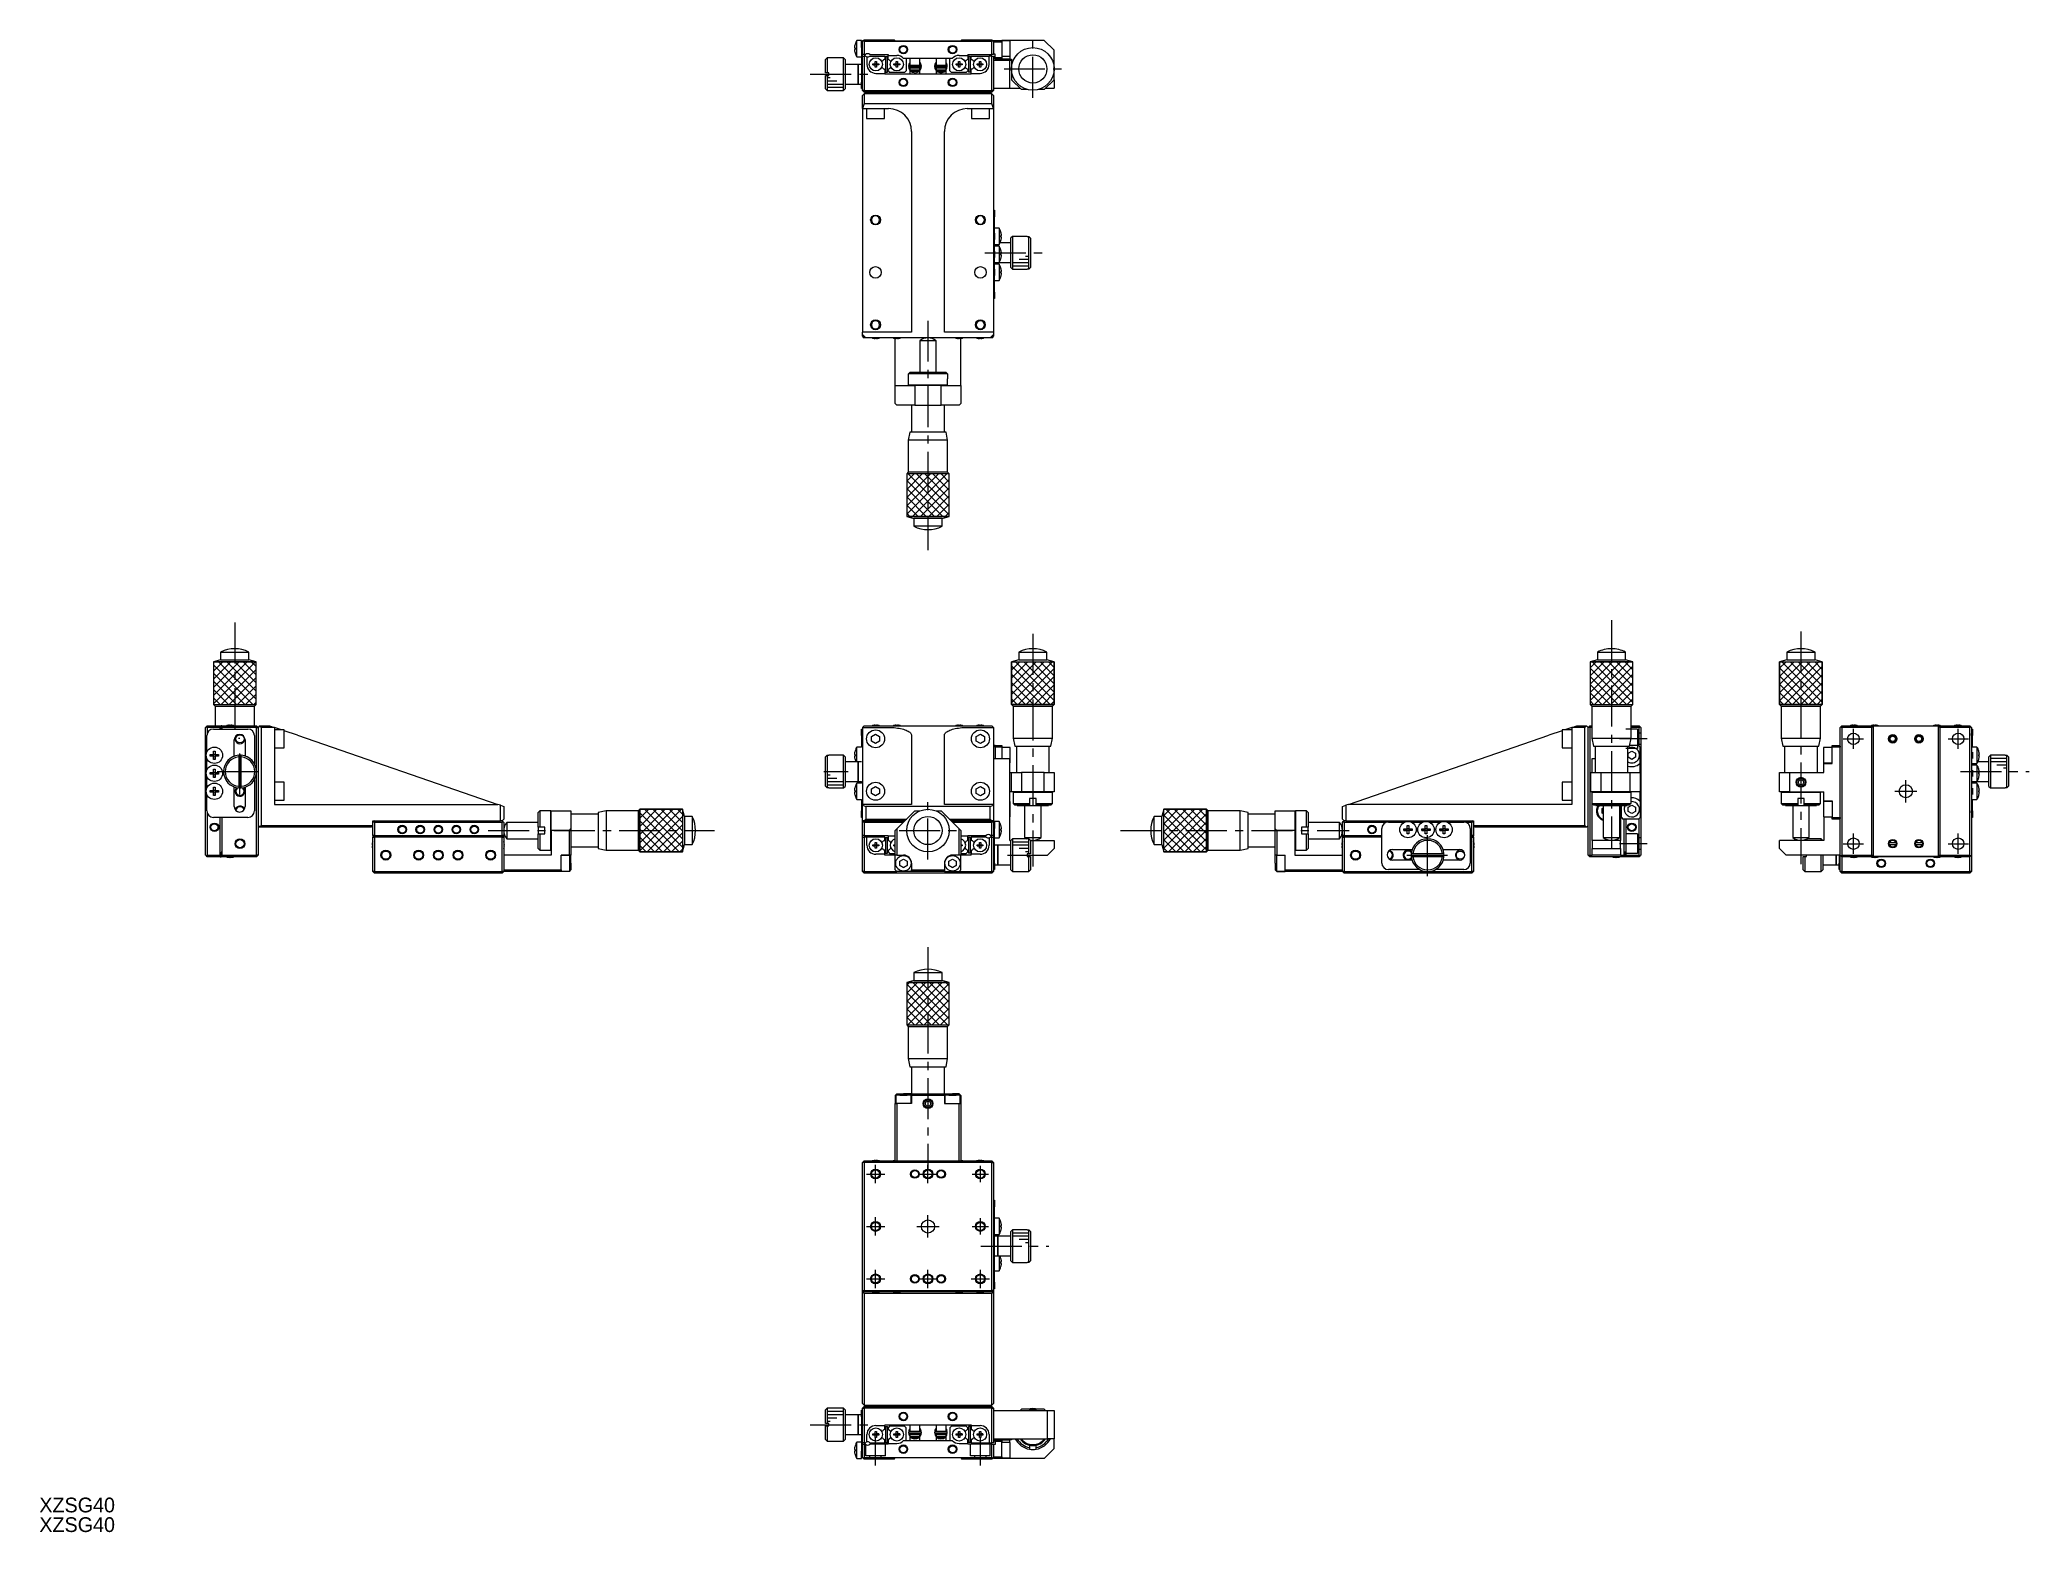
# Model space of a CAD drawing. Extents: x -218 to 389, y 9 to 465.
import ezdxf

# ---------------------------------------------------------------- set-up
doc = ezdxf.new("R2010")
doc.units = 0
doc.header["$LTSCALE"] = 10
doc.linetypes.add('CENTER', pattern=[2, 1.25, -0.25, 0.25, -0.25])
doc.linetypes.add('DASHED', pattern=[3.5, 2, -1.5])
doc.layers.get('0').update_dxf_attribs({"linetype": 'CONTINUOUS'})
doc.layers.add('CENTER', color=1, linetype='CENTER')
doc.styles.get("Standard").update_dxf_attribs({"font": 'FGP教科書体NT-M'})

msp = doc.modelspace()

# ---------------------------------------------------------------- texts
at = {"color": 7}
for p in [(-218.519935, 15.209912), (-218.519935, 9.209912)]:
    msp.add_text('XZSG40', height=4.5, dxfattribs=at).set_placement(p)

# ---------------------------------------------------------------- linework, layer by layer
at = {"color": 7, "linetype": 'CONTINUOUS'}
for p, q in [((30.203595, 462.248798), (30.375967, 462.248798)), ((30.375967, 461.728798), (30.203595, 461.728798)), ((30.369112, 463.250731), (30.375967, 463.247388)), ((30.375967, 462.248798), (30.375967, 461.728798)), ((30.94689, 459.488798), (30.94689, 464.488798)), ((32.338548, 464.488798), (30.94689, 464.488798)), ((32.338548, 464.288798), (32.338548, 464.488798)), ((32.338548, 464.288798), (32.638548, 464.288798)), ((32.338548, 462.288798), (32.338548, 464.288798)), ((32.338548, 462.288798), (32.338548, 460.913798)), ((32.638548, 464.188798), (32.888548, 464.438798)), ((32.638548, 464.288798), (32.638548, 464.188798)), ((32.638548, 460.188798), (32.638548, 464.188798)), ((32.888548, 464.438798), (33.138548, 464.688798)), ((32.888548, 464.438798), (33.138548, 464.188798)), ((33.138548, 464.688798), (42.288548, 464.688798)), ((33.138548, 464.188798), (33.138548, 460.188798)), ((72.138548, 464.188798), (33.138548, 464.188798)), ((42.638548, 464.338798), (42.288548, 464.688798)), ((42.638548, 464.338798), (62.638548, 464.338798)), ((62.988548, 464.688798), (62.638548, 464.338798)), ((62.988548, 464.688798), (72.138548, 464.688798)), ((72.138548, 464.688798), (72.388548, 464.438798)), ((72.138548, 464.188798), (72.388548, 464.438798)), ((72.138548, 460.188798), (72.138548, 464.188798)), ((72.388548, 464.438798), (72.638548, 464.188798)), ((72.638548, 464.488798), (75.138548, 464.488798)), ((72.638548, 464.188798), (72.638548, 464.488798)), ((72.638548, 464.188798), (72.638548, 460.188798)), ((75.138548, 463.988798), (72.638548, 463.988798)), ((75.138548, 464.488798), (75.138548, 463.988798)), ((75.138548, 464.488798), (77.638548, 464.488798)), ((77.638548, 464.41962), (75.138548, 464.41962)), ((77.738548, 464.338798), (75.138548, 464.338798)), ((75.138548, 463.988798), (75.138548, 459.288798)), ((77.638548, 464.488798), (77.638548, 464.41962)), ((88.138548, 464.488798), (77.638548, 464.488798)), ((77.638548, 464.41962), (77.638548, 464.338798)), ((77.738548, 459.638798), (77.738548, 464.338798)), ((91.138548, 461.488798), (88.138548, 464.488798)), ((91.138548, 455.788798), (91.138548, 461.488798)), ((21.838548, 459.188798), (21.338548, 458.688798)), ((21.338548, 454.588798), (21.338548, 458.688798)), ((21.838548, 459.188798), (21.838548, 454.588798)), ((26.838548, 459.188798), (21.838548, 459.188798)), ((26.838548, 449.188798), (26.838548, 459.188798)), ((27.338548, 458.688798), (26.838548, 459.188798)), ((27.338548, 458.688798), (27.338548, 449.688798)), ((31.338548, 457.188798), (27.338548, 457.188798)), ((30.375967, 460.730209), (30.369112, 460.726865)), ((30.94689, 459.488798), (32.338548, 459.488798)), ((31.338548, 451.188798), (31.338548, 457.188798)), ((31.338548, 457.188798), (31.338548, 451.188798)), ((32.338548, 457.188798), (31.338548, 457.188798)), ((32.338548, 460.913798), (32.338548, 451.788798)), ((32.638548, 459.688798), (32.638548, 460.188798)), ((33.138548, 460.188798), (32.638548, 460.188798)), ((32.638548, 449.188798), (32.638548, 459.688798)), ((32.638548, 459.688798), (33.138548, 459.688798)), ((33.138548, 460.188798), (33.57711, 460.188798)), ((33.138548, 459.688798), (33.138548, 449.188798)), ((33.57711, 459.688798), (33.138548, 459.688798)), ((33.988548, 459.470552), (33.988548, 457.188798)), ((34.899986, 460.188798), (40.438548, 460.188798)), ((34.899986, 459.688798), (39.438548, 459.688798)), ((35.852186, 457.368798), (36.558548, 457.368798)), ((35.852186, 457.008798), (35.852186, 457.368798)), ((36.558548, 457.008798), (35.852186, 457.008798)), ((35.852186, 457.008798), (36.558548, 457.008798)), ((36.558548, 458.07516), (36.918548, 458.07516)), ((36.558548, 457.368798), (36.558548, 458.07516)), ((36.56892, 457.358426), (36.558548, 457.368798)), ((36.56892, 457.01917), (36.558548, 457.008798)), ((36.558548, 456.302437), (36.558548, 457.008798)), ((36.918548, 456.302437), (36.558548, 456.302437)), ((36.56892, 457.358426), (36.908176, 457.358426)), ((36.56892, 457.01917), (36.56892, 457.358426)), ((36.908176, 457.01917), (36.56892, 457.01917)), ((36.908176, 457.358426), (36.918548, 457.368798)), ((36.908176, 457.358426), (36.908176, 457.01917)), ((36.908176, 457.01917), (36.918548, 457.008798)), ((36.918548, 458.07516), (36.918548, 457.368798)), ((36.918548, 457.368798), (37.624909, 457.368798)), ((36.918548, 457.008798), (36.918548, 456.302437)), ((37.624909, 457.008798), (36.918548, 457.008798)), ((37.624909, 457.008798), (36.918548, 457.008798)), ((37.624909, 457.368798), (37.624909, 457.008798)), ((39.438548, 458.739604), (39.178453, 458.589438)), ((39.178453, 455.788159), (39.438548, 455.637993)), ((39.438548, 459.688798), (39.438548, 458.739604)), ((39.438548, 455.637993), (39.438548, 454.438798)), ((39.638548, 459.588798), (40.238548, 459.588798)), ((39.638548, 459.588798), (39.638548, 454.788798)), ((40.238548, 454.788798), (40.238548, 459.588798)), ((40.438548, 460.188798), (40.438548, 459.938798)), ((40.438548, 459.938798), (43.138548, 459.938798)), ((40.438548, 458.739604), (40.438548, 459.938798)), ((40.698643, 458.589438), (40.438548, 458.739604)), ((40.438548, 455.637993), (40.698643, 455.788159)), ((40.438548, 455.188798), (40.438548, 455.637993)), ((42.252186, 457.368798), (42.958548, 457.368798)), ((42.252186, 457.008798), (42.252186, 457.368798)), ((42.958548, 457.008798), (42.252186, 457.008798)), ((42.252186, 457.008798), (42.958548, 457.008798)), ((42.958548, 458.07516), (43.318548, 458.07516)), ((42.958548, 457.368798), (42.958548, 458.07516)), ((42.96892, 457.358426), (42.958548, 457.368798)), ((42.96892, 457.01917), (42.958548, 457.008798)), ((42.958548, 456.302437), (42.958548, 457.008798)), ((43.318548, 456.302437), (42.958548, 456.302437)), ((42.96892, 457.358426), (43.308176, 457.358426)), ((42.96892, 457.01917), (42.96892, 457.358426)), ((43.308176, 457.01917), (42.96892, 457.01917)), ((43.308176, 457.358426), (43.318548, 457.368798)), ((43.308176, 457.358426), (43.308176, 457.01917)), ((43.308176, 457.01917), (43.318548, 457.008798)), ((43.318548, 458.07516), (43.318548, 457.368798)), ((43.318548, 457.368798), (44.024909, 457.368798)), ((43.318548, 457.008798), (43.318548, 456.302437)), ((44.024909, 457.008798), (43.318548, 457.008798)), ((44.024909, 457.008798), (43.318548, 457.008798)), ((44.024909, 457.368798), (44.024909, 457.008798)), ((60.059486, 458.988798), (45.21761, 458.988798)), ((45.938548, 458.988798), (45.938548, 455.188798)), ((46.87046, 455.873905), (46.891187, 455.818741)), ((46.905875, 455.82667), (46.890833, 455.820422)), ((47.106933, 455.931226), (46.895541, 455.814627)), ((46.895541, 455.814627), (46.896125, 455.810194)), ((50.43547, 456.782316), (46.93547, 456.782316)), ((46.93547, 456.382316), (50.43547, 456.382316)), ((47.138562, 455.942839), (47.106933, 455.931226)), ((47.138548, 458.988798), (47.138548, 456.988798)), ((47.138548, 456.988798), (50.138548, 456.988798)), ((50.138548, 455.988798), (47.138548, 455.988798)), ((47.138548, 455.988798), (47.138548, 455.488798)), ((47.138548, 455.488798), (47.192865, 455.488798)), ((47.138548, 455.398463), (47.138548, 455.398104)), ((47.138548, 455.398057), (47.138548, 455.397932)), ((47.138548, 455.397153), (47.138548, 454.188798)), ((47.252736, 455.988684), (47.147263, 456.382257)), ((47.147577, 456.78237), (47.188782, 456.988918)), ((47.192865, 455.488798), (50.084231, 455.488798)), ((47.722033, 454.988798), (47.192865, 455.488798)), ((47.236249, 456.091121), (47.236782, 456.105931)), ((47.23648, 456.076306), (47.236249, 456.091121)), ((47.237472, 456.061527), (47.23648, 456.076306)), ((47.236782, 456.105931), (47.238076, 456.120697)), ((47.239223, 456.046823), (47.237472, 456.061527)), ((47.238076, 456.120697), (47.240129, 456.135378)), ((47.241727, 456.032233), (47.239223, 456.046823)), ((47.240129, 456.135378), (47.242933, 456.149935)), ((47.244974, 456.017798), (47.241727, 456.032233)), ((47.242933, 456.149935), (47.246481, 456.164328)), ((47.248956, 456.003553), (47.244974, 456.017798)), ((47.246481, 456.164328), (47.250762, 456.17852)), ((47.253659, 455.989538), (47.248956, 456.003553)), ((47.250762, 456.17852), (47.255762, 456.192473)), ((47.259278, 455.975294), (47.253659, 455.989538)), ((47.638548, 456.188798), (47.253974, 456.188798)), ((47.255762, 456.192473), (47.261467, 456.206151)), ((47.261467, 456.206151), (47.267859, 456.219518)), ((47.267859, 456.219518), (47.27492, 456.23254)), ((47.27492, 456.23254), (47.282628, 456.245185)), ((47.282628, 456.245185), (47.290963, 456.257422)), ((47.290963, 456.257422), (47.299899, 456.269221)), ((47.299899, 456.269221), (47.309413, 456.280554)), ((47.309413, 456.280554), (47.319477, 456.291394)), ((47.319477, 456.291394), (47.330066, 456.301717)), ((47.330066, 456.301717), (47.34115, 456.311499)), ((47.34115, 456.311499), (47.352701, 456.320719)), ((47.352701, 456.320719), (47.364688, 456.329356)), ((47.364688, 456.329356), (47.377083, 456.337391)), ((47.377083, 456.337391), (47.389852, 456.344808)), ((47.389852, 456.344808), (47.402965, 456.351591)), ((47.402965, 456.351591), (47.416389, 456.357725)), ((47.416389, 456.357725), (47.430092, 456.363199)), ((47.430092, 456.363199), (47.444042, 456.368001)), ((47.444042, 456.368001), (47.458204, 456.372121)), ((47.458204, 456.372121), (47.472546, 456.375552)), ((47.472546, 456.375552), (47.487034, 456.378286)), ((47.487034, 456.378286), (47.501634, 456.380319)), ((47.501634, 456.380319), (47.516311, 456.381647)), ((47.516311, 456.381647), (47.531033, 456.382267)), ((47.531033, 456.382267), (47.536357, 456.382316)), ((47.638548, 456.988798), (47.638548, 456.782316)), ((47.638548, 456.382316), (47.638548, 455.988798)), ((50.084231, 455.488798), (49.555063, 454.988798)), ((49.638548, 456.782316), (49.638548, 456.988798)), ((49.638548, 455.988798), (49.638548, 456.382316)), ((50.116877, 456.188798), (49.638548, 456.188798)), ((49.834583, 456.382316), (49.848537, 456.38199)), ((49.848537, 456.38199), (49.863232, 456.380955)), ((49.863232, 456.380955), (49.877858, 456.379216)), ((49.877858, 456.379216), (49.892381, 456.376775)), ((49.892381, 456.376775), (49.906768, 456.373638)), ((49.906768, 456.373638), (49.920985, 456.369812)), ((49.920985, 456.369812), (49.934999, 456.365304)), ((49.934999, 456.365304), (49.948777, 456.360126)), ((49.948777, 456.360126), (49.962288, 456.354286)), ((49.962288, 456.354286), (49.975498, 456.347799)), ((49.975498, 456.347799), (49.988378, 456.340676)), ((49.988378, 456.340676), (50.000895, 456.332935)), ((50.000895, 456.332935), (50.013019, 456.32459)), ((50.013019, 456.32459), (50.02472, 456.315661)), ((50.02472, 456.315661), (50.03597, 456.306165)), ((50.03597, 456.306165), (50.04674, 456.296125)), ((50.04674, 456.296125), (50.057002, 456.285562)), ((50.057002, 456.285562), (50.066729, 456.2745)), ((50.066729, 456.2745), (50.075896, 456.262963)), ((50.075896, 456.262963), (50.084477, 456.250979)), ((50.084231, 455.488798), (50.138548, 455.488798)), ((50.084477, 456.250979), (50.09245, 456.238575)), ((50.09245, 456.238575), (50.099791, 456.22578)), ((50.099791, 456.22578), (50.10648, 456.212626)), ((50.10648, 456.212626), (50.112498, 456.199143)), ((50.114606, 455.982483), (50.111662, 455.975294)), ((50.112498, 456.199143), (50.117825, 456.185367)), ((50.119686, 455.996409), (50.114606, 455.982483)), ((50.117825, 456.185367), (50.122445, 456.17133)), ((50.124045, 456.010578), (50.119686, 455.996409)), ((50.122445, 456.17133), (50.126345, 456.157069)), ((50.127672, 456.024952), (50.124045, 456.010578)), ((50.126345, 456.157069), (50.129512, 456.142621)), ((50.130555, 456.039493), (50.127672, 456.024952)), ((50.129512, 456.142621), (50.131935, 456.128024)), ((50.132686, 456.054162), (50.130555, 456.039493)), ((50.131935, 456.128024), (50.133606, 456.113315)), ((50.134059, 456.068918), (50.132686, 456.054162)), ((50.133606, 456.113315), (50.134519, 456.098535)), ((50.134671, 456.083723), (50.134059, 456.068918)), ((50.134519, 456.098535), (50.134671, 456.083723)), ((50.241019, 455.878087), (50.138496, 455.935266)), ((50.138548, 456.988798), (50.138548, 458.988798)), ((50.138548, 455.488798), (50.138548, 455.988798)), ((50.138548, 455.945594), (50.147089, 455.939869)), ((50.138781, 457.123609), (50.174152, 457.017089)), ((50.147089, 455.939869), (50.156655, 455.933848)), ((50.156655, 455.933848), (50.167179, 455.927573)), ((50.167179, 455.927573), (50.178588, 455.921088)), ((50.174152, 457.017089), (50.22365, 456.782367)), ((50.178588, 455.921088), (50.190805, 455.914437)), ((50.190805, 455.914437), (50.203744, 455.907666)), ((50.203744, 455.907666), (50.217317, 455.900822)), ((50.217317, 455.900822), (50.23143, 455.893951)), ((50.23143, 455.893951), (50.245986, 455.887102)), ((50.474754, 455.809931), (50.241019, 455.878087)), ((50.245986, 455.887102), (50.260885, 455.880321)), ((50.260885, 455.880321), (50.276023, 455.873655)), ((50.276023, 455.873655), (50.291297, 455.86715)), ((50.291297, 455.86715), (50.306602, 455.86085)), ((50.306602, 455.86085), (50.321831, 455.8548)), ((50.321831, 455.8548), (50.336881, 455.849041)), ((50.336881, 455.849041), (50.351647, 455.843613)), ((50.351647, 455.843613), (50.366027, 455.838552)), ((50.366027, 455.838552), (50.379923, 455.833894)), ((50.379923, 455.833894), (50.393238, 455.829671)), ((50.393238, 455.829671), (50.405882, 455.825913)), ((50.405882, 455.825913), (50.417766, 455.822644)), ((50.417766, 455.822644), (50.428809, 455.819887)), ((50.428809, 455.819887), (50.438935, 455.817662)), ((50.438935, 455.817662), (50.448075, 455.815984)), ((50.448075, 455.815984), (50.456164, 455.814865)), ((50.456164, 455.814865), (50.463148, 455.814311)), ((50.463148, 455.814311), (50.468978, 455.814327)), ((50.481474, 456.353599), (50.467475, 456.384913)), ((50.468978, 455.814327), (50.473614, 455.814913)), ((50.473614, 455.814913), (50.477168, 455.81614)), ((50.474409, 455.809348), (50.478445, 455.818779)), ((50.477168, 455.81614), (50.479338, 455.817985)), ((50.479338, 455.817985), (50.479753, 455.818741)), ((50.479753, 455.818741), (50.491822, 455.849092)), ((50.493961, 456.321464), (50.481474, 456.353599)), ((50.491822, 455.849092), (50.502985, 455.881708)), ((50.504823, 456.288759), (50.493961, 456.321464)), ((50.500025, 455.871745), (50.634009, 456.558005)), ((50.502985, 455.881708), (50.5125, 455.914828)), ((50.514034, 456.255565), (50.504823, 456.288759)), ((50.5125, 455.914828), (50.520344, 455.948371)), ((50.521572, 456.221962), (50.514034, 456.255565)), ((50.520344, 455.948371), (50.526498, 455.982254)), ((50.52742, 456.188032), (50.521572, 456.221962)), ((50.526498, 455.982254), (50.530948, 456.016395)), ((50.531563, 456.153859), (50.52742, 456.188032)), ((50.530948, 456.016395), (50.533683, 456.050709)), ((50.533991, 456.119525), (50.531563, 456.153859)), ((50.533683, 456.050709), (50.534699, 456.085114)), ((50.534699, 456.085114), (50.533991, 456.119525)), ((54.643104, 456.556825), (54.776647, 455.872833)), ((54.74262, 456.105951), (54.742592, 456.07153)), ((54.742592, 456.07153), (54.744287, 456.037153)), ((54.74437, 456.140332), (54.74262, 456.105951)), ((54.744287, 456.037153), (54.747699, 456.002903)), ((54.747839, 456.174589), (54.74437, 456.140332)), ((54.747699, 456.002903), (54.752821, 455.968865)), ((54.753019, 456.20864), (54.747839, 456.174589)), ((54.752821, 455.968865), (54.759639, 455.93512)), ((54.759898, 456.242399), (54.753019, 456.20864)), ((54.759639, 455.93512), (54.768138, 455.901752)), ((54.76846, 456.275785), (54.759898, 456.242399)), ((54.768138, 455.901752), (54.778298, 455.868841)), ((54.778685, 456.308717), (54.76846, 456.275785)), ((54.778298, 455.868841), (54.790092, 455.836467)), ((54.790549, 456.341112), (54.778685, 456.308717)), ((54.790092, 455.836467), (54.797343, 455.818741)), ((54.804025, 456.372891), (54.790549, 456.341112)), ((54.797758, 455.817985), (54.797343, 455.818741)), ((54.799928, 455.81614), (54.797758, 455.817985)), ((54.803482, 455.814913), (54.799928, 455.81614)), ((54.802342, 455.809931), (55.036077, 455.878087)), ((54.808118, 455.814327), (54.803482, 455.814913)), ((54.809644, 456.384962), (54.804025, 456.372891)), ((54.813948, 455.814311), (54.808118, 455.814327)), ((54.820932, 455.814865), (54.813948, 455.814311)), ((54.829021, 455.815984), (54.820932, 455.814865)), ((54.83816, 455.817662), (54.829021, 455.815984)), ((54.848286, 455.819887), (54.83816, 455.817662)), ((58.341626, 456.782316), (54.841626, 456.782316)), ((54.841626, 456.382316), (58.341626, 456.382316)), ((54.85933, 455.822644), (54.848286, 455.819887)), ((54.871214, 455.825913), (54.85933, 455.822644)), ((54.883857, 455.829671), (54.871214, 455.825913)), ((54.897173, 455.833894), (54.883857, 455.829671)), ((54.911069, 455.838552), (54.897173, 455.833894)), ((54.925449, 455.843613), (54.911069, 455.838552)), ((54.940215, 455.849041), (54.925449, 455.843613)), ((54.955264, 455.8548), (54.940215, 455.849041)), ((54.970494, 455.86085), (54.955264, 455.8548)), ((54.985798, 455.86715), (54.970494, 455.86085)), ((55.001073, 455.873655), (54.985798, 455.86715)), ((55.016211, 455.880321), (55.001073, 455.873655)), ((55.03111, 455.887102), (55.016211, 455.880321)), ((55.045666, 455.893951), (55.03111, 455.887102)), ((55.036077, 455.878087), (55.1386, 455.935266)), ((55.059779, 455.900822), (55.045666, 455.893951)), ((55.053442, 456.782338), (55.101464, 457.012005)), ((55.073352, 455.907666), (55.059779, 455.900822)), ((55.086291, 455.914437), (55.073352, 455.907666)), ((55.098507, 455.921088), (55.086291, 455.914437)), ((55.109917, 455.927573), (55.098507, 455.921088)), ((55.101464, 457.012005), (55.138109, 457.123057)), ((55.120441, 455.933848), (55.109917, 455.927573)), ((55.130006, 455.939869), (55.120441, 455.933848)), ((55.138548, 455.945594), (55.130006, 455.939869)), ((55.138548, 458.988798), (55.138548, 456.988798)), ((55.138548, 456.988798), (58.138548, 456.988798)), ((58.138548, 455.988798), (55.138548, 455.988798)), ((55.138548, 455.988798), (55.138548, 455.488798)), ((55.138548, 455.488798), (55.192865, 455.488798)), ((55.142405, 456.091121), (55.142938, 456.105931)), ((55.142636, 456.076306), (55.142405, 456.091121)), ((55.143628, 456.061527), (55.142636, 456.076306)), ((55.142938, 456.105931), (55.144232, 456.120697)), ((55.145379, 456.046823), (55.143628, 456.061527)), ((55.144232, 456.120697), (55.146285, 456.135378)), ((55.147883, 456.032233), (55.145379, 456.046823)), ((55.146285, 456.135378), (55.14909, 456.149935)), ((55.151131, 456.017798), (55.147883, 456.032233)), ((55.14909, 456.149935), (55.152638, 456.164328)), ((55.155112, 456.003553), (55.151131, 456.017798)), ((55.152638, 456.164328), (55.156918, 456.17852)), ((55.159815, 455.989538), (55.155112, 456.003553)), ((55.156918, 456.17852), (55.161918, 456.192473)), ((55.165434, 455.975294), (55.159815, 455.989538)), ((55.638548, 456.188798), (55.160221, 456.188798)), ((55.161918, 456.192473), (55.167623, 456.206151)), ((55.167623, 456.206151), (55.174015, 456.219518)), ((55.174015, 456.219518), (55.181076, 456.23254)), ((55.181076, 456.23254), (55.188785, 456.245185)), ((55.188785, 456.245185), (55.197119, 456.257422)), ((55.192865, 455.488798), (58.084231, 455.488798)), ((55.722033, 454.988798), (55.192865, 455.488798)), ((55.197119, 456.257422), (55.206055, 456.269221)), ((55.206055, 456.269221), (55.215569, 456.280554)), ((55.215569, 456.280554), (55.225634, 456.291394)), ((55.225634, 456.291394), (55.236222, 456.301717)), ((55.236222, 456.301717), (55.247306, 456.311499)), ((55.247306, 456.311499), (55.258857, 456.320719)), ((55.258857, 456.320719), (55.270845, 456.329356)), ((55.270845, 456.329356), (55.283239, 456.337391)), ((55.283239, 456.337391), (55.296008, 456.344808)), ((55.296008, 456.344808), (55.309121, 456.351591)), ((55.309121, 456.351591), (55.322545, 456.357725)), ((55.322545, 456.357725), (55.336249, 456.363199)), ((55.336249, 456.363199), (55.350198, 456.368001)), ((55.350198, 456.368001), (55.364361, 456.372121)), ((55.364361, 456.372121), (55.378702, 456.375552)), ((55.378702, 456.375552), (55.39319, 456.378286)), ((55.39319, 456.378286), (55.40779, 456.380319)), ((55.40779, 456.380319), (55.422468, 456.381647)), ((55.422468, 456.381647), (55.43719, 456.382267)), ((55.43719, 456.382267), (55.442513, 456.382316)), ((55.638548, 456.988798), (55.638548, 456.782316)), ((55.638548, 456.382316), (55.638548, 455.988798)), ((58.084231, 455.488798), (57.555063, 454.988798)), ((57.638548, 456.782316), (57.638548, 456.988798)), ((57.638548, 455.988798), (57.638548, 456.382316)), ((58.023126, 456.188798), (57.638548, 456.188798)), ((57.740739, 456.382316), (57.754693, 456.38199)), ((57.754693, 456.38199), (57.769388, 456.380955)), ((57.769388, 456.380955), (57.784014, 456.379216)), ((57.784014, 456.379216), (57.798537, 456.376775)), ((57.798537, 456.376775), (57.812924, 456.373638)), ((57.812924, 456.373638), (57.827141, 456.369812)), ((57.827141, 456.369812), (57.841155, 456.365304)), ((57.841155, 456.365304), (57.854933, 456.360126)), ((57.854933, 456.360126), (57.868444, 456.354286)), ((57.868444, 456.354286), (57.881654, 456.347799)), ((57.881654, 456.347799), (57.894534, 456.340676)), ((57.894534, 456.340676), (57.907051, 456.332935)), ((57.907051, 456.332935), (57.919175, 456.32459)), ((57.919175, 456.32459), (57.930877, 456.315661)), ((57.930877, 456.315661), (57.942127, 456.306165)), ((57.942127, 456.306165), (57.952896, 456.296125)), ((57.952896, 456.296125), (57.963158, 456.285562)), ((57.963158, 456.285562), (57.972885, 456.2745)), ((57.972885, 456.2745), (57.982052, 456.262963)), ((57.982052, 456.262963), (57.990634, 456.250979)), ((57.990634, 456.250979), (57.998606, 456.238575)), ((57.998606, 456.238575), (58.005948, 456.22578)), ((58.005948, 456.22578), (58.012637, 456.212626)), ((58.012637, 456.212626), (58.018654, 456.199143)), ((58.020763, 455.982483), (58.017818, 455.975294)), ((58.018654, 456.199143), (58.023981, 456.185367)), ((58.025842, 455.996409), (58.020763, 455.982483)), ((58.023981, 456.185367), (58.028602, 456.17133)), ((58.129828, 456.382224), (58.024332, 455.988617)), ((58.030202, 456.010578), (58.025842, 455.996409)), ((58.028602, 456.17133), (58.032502, 456.157069)), ((58.033828, 456.024952), (58.030202, 456.010578)), ((58.032502, 456.157069), (58.035668, 456.142621)), ((58.036711, 456.039493), (58.033828, 456.024952)), ((58.035668, 456.142621), (58.038091, 456.128024)), ((58.038843, 456.054162), (58.036711, 456.039493)), ((58.038091, 456.128024), (58.039762, 456.113315)), ((58.040216, 456.068918), (58.038843, 456.054162)), ((58.039762, 456.113315), (58.040676, 456.098535)), ((58.040827, 456.083723), (58.040216, 456.068918)), ((58.040676, 456.098535), (58.040827, 456.083723)), ((58.084231, 455.488798), (58.138548, 455.488798)), ((58.088322, 456.988888), (58.129525, 456.782321)), ((58.138534, 455.942839), (58.170163, 455.931226)), ((58.138548, 456.988798), (58.138548, 458.988798)), ((58.138548, 455.488798), (58.138548, 455.988798)), ((58.138548, 454.188798), (58.138548, 455.397474)), ((58.170163, 455.931226), (58.381728, 455.814023)), ((58.371221, 455.82667), (58.386263, 455.820422)), ((58.385909, 455.818741), (58.407525, 455.876638)), ((59.338548, 455.188798), (59.338548, 458.988798)), ((61.252186, 457.368798), (61.958548, 457.368798)), ((61.252186, 457.008798), (61.252186, 457.368798)), ((61.958548, 457.008798), (61.252186, 457.008798)), ((61.252186, 457.008798), (61.958548, 457.008798)), ((61.958548, 458.07516), (62.318548, 458.07516)), ((61.958548, 457.368798), (61.958548, 458.07516)), ((61.96892, 457.358426), (61.958548, 457.368798)), ((61.96892, 457.01917), (61.958548, 457.008798)), ((61.958548, 456.302437), (61.958548, 457.008798)), ((62.318548, 456.302437), (61.958548, 456.302437)), ((61.96892, 457.358426), (62.308176, 457.358426)), ((61.96892, 457.01917), (61.96892, 457.358426)), ((62.308176, 457.01917), (61.96892, 457.01917)), ((62.138548, 459.938798), (64.838548, 459.938798)), ((62.308176, 457.358426), (62.318548, 457.368798)), ((62.308176, 457.358426), (62.308176, 457.01917)), ((62.308176, 457.01917), (62.318548, 457.008798)), ((62.318548, 458.07516), (62.318548, 457.368798)), ((62.318548, 457.368798), (63.024909, 457.368798)), ((62.318548, 457.008798), (62.318548, 456.302437)), ((63.024909, 457.008798), (62.318548, 457.008798)), ((63.024909, 457.008798), (62.318548, 457.008798)), ((63.024909, 457.368798), (63.024909, 457.008798)), ((64.578453, 458.589438), (64.838548, 458.739604)), ((64.838548, 455.637993), (64.578453, 455.788159)), ((64.838548, 460.188798), (64.838548, 459.938798)), ((64.838548, 460.188798), (72.138548, 460.188798)), ((64.838548, 459.938798), (64.838548, 458.739604)), ((64.838548, 455.637993), (64.838548, 455.188798)), ((65.638548, 459.588798), (65.038548, 459.588798)), ((65.038548, 459.588798), (65.038548, 454.788798)), ((65.638548, 454.788798), (65.638548, 459.588798)), ((65.838548, 458.739604), (65.838548, 459.688798)), ((65.838548, 459.688798), (71.288548, 459.688798)), ((65.838548, 458.739604), (66.098643, 458.589438)), ((66.098643, 455.788159), (65.838548, 455.637993)), ((65.838548, 454.438798), (65.838548, 455.637993)), ((67.652186, 457.368798), (68.358548, 457.368798)), ((67.652186, 457.008798), (67.652186, 457.368798)), ((68.358548, 457.008798), (67.652186, 457.008798)), ((67.652186, 457.008798), (68.358548, 457.008798)), ((68.358548, 458.07516), (68.718548, 458.07516)), ((68.358548, 457.368798), (68.358548, 458.07516)), ((68.36892, 457.358426), (68.358548, 457.368798)), ((68.36892, 457.01917), (68.358548, 457.008798)), ((68.358548, 456.302437), (68.358548, 457.008798)), ((68.718548, 456.302437), (68.358548, 456.302437)), ((68.36892, 457.358426), (68.708176, 457.358426)), ((68.36892, 457.01917), (68.36892, 457.358426)), ((68.708176, 457.01917), (68.36892, 457.01917)), ((68.708176, 457.358426), (68.718548, 457.368798)), ((68.708176, 457.358426), (68.708176, 457.01917)), ((68.708176, 457.01917), (68.718548, 457.008798)), ((68.718548, 458.07516), (68.718548, 457.368798)), ((68.718548, 457.368798), (69.424909, 457.368798)), ((68.718548, 457.008798), (68.718548, 456.302437)), ((69.424909, 457.008798), (68.718548, 457.008798)), ((69.424909, 457.008798), (68.718548, 457.008798)), ((69.424909, 457.368798), (69.424909, 457.008798)), ((71.288548, 457.188798), (71.288548, 459.688798)), ((72.138548, 459.688798), (71.288548, 459.688798)), ((72.638548, 460.188798), (72.138548, 460.188798)), ((72.138548, 449.188798), (72.138548, 459.688798)), ((72.138548, 459.688798), (72.638548, 459.688798)), ((73.138548, 460.288798), (72.638548, 460.288798)), ((72.638548, 459.688798), (72.638548, 449.188798)), ((72.638548, 458.488798), (77.638548, 458.488798)), ((73.138548, 459.288798), (73.138548, 460.288798)), ((73.138548, 458.788798), (73.138548, 459.288798)), ((73.138548, 459.288798), (75.138548, 459.288798)), ((75.138548, 458.788798), (73.138548, 458.788798)), ((75.138548, 459.638798), (77.738548, 459.638798)), ((75.138548, 459.288798), (75.138548, 458.788798)), ((75.138548, 458.829062), (77.638548, 458.829062)), ((77.638548, 458.788798), (75.138548, 458.788798)), ((77.638548, 459.638798), (77.638548, 458.829062)), ((77.638548, 458.829062), (77.638548, 458.788798)), ((77.638548, 458.788798), (78.138548, 458.788798)), ((77.638548, 449.888798), (77.638548, 458.488798)), ((77.638548, 458.488798), (78.138548, 458.488798)), ((78.138548, 458.788798), (78.138548, 455.788798)), ((78.138548, 455.788798), (78.138548, 452.488798)), ((91.138548, 452.488798), (91.138548, 455.788798)), ((21.838548, 454.588798), (21.338548, 454.588798)), ((21.338548, 449.688798), (21.338548, 453.788798)), ((21.338548, 453.788798), (21.838548, 453.788798)), ((21.338548, 449.688798), (21.838548, 449.188798)), ((22.338548, 454.588798), (21.838548, 454.588798)), ((21.838548, 453.788798), (21.838548, 449.188798)), ((21.838548, 453.788798), (22.338548, 453.788798)), ((22.338548, 453.788798), (22.338548, 454.588798)), ((26.838548, 449.188798), (27.338548, 449.688798)), ((27.338548, 451.188798), (31.338548, 451.188798)), ((31.338548, 451.188798), (32.338548, 451.188798)), ((32.338548, 449.788798), (32.338548, 451.788798)), ((32.638548, 449.788798), (32.338548, 449.788798)), ((36.738548, 454.438798), (39.438548, 454.438798)), ((39.438548, 454.188798), (39.438548, 454.438798)), ((65.838548, 454.188798), (39.438548, 454.188798)), ((39.638548, 454.788798), (40.238548, 454.788798)), ((40.438548, 455.188798), (40.938548, 454.688798)), ((45.438548, 454.688798), (40.938548, 454.688798)), ((45.438548, 454.688798), (45.938548, 455.188798)), ((49.555063, 454.988798), (47.722033, 454.988798)), ((50.138548, 455.284872), (50.138548, 455.285)), ((50.138548, 454.188798), (50.138548, 455.283964)), ((55.138548, 455.284943), (55.138548, 455.284823)), ((55.138548, 455.283825), (55.138548, 454.188798)), ((57.555063, 454.988798), (55.722033, 454.988798)), ((59.338548, 455.188798), (59.838548, 454.688798)), ((64.338548, 454.688798), (59.838548, 454.688798)), ((64.338548, 454.688798), (64.838548, 455.188798)), ((65.638548, 454.788798), (65.038548, 454.788798)), ((65.838548, 454.188798), (65.838548, 454.438798)), ((65.838548, 454.438798), (68.538548, 454.438798)), ((72.638548, 449.888798), (77.638548, 449.888798)), ((77.638548, 449.888798), (80.738548, 449.888798)), ((78.138548, 452.488798), (81.138548, 449.488798)), ((83.038552, 449.488798), (81.138548, 449.488798)), ((88.138548, 449.488798), (86.238544, 449.488798)), ((88.138548, 449.488798), (91.138548, 452.488798)), ((88.538548, 449.888798), (91.138548, 449.888798)), ((91.138548, 452.488798), (91.138548, 449.888798)), ((21.838548, 449.188798), (26.838548, 449.188798)), ((33.138548, 449.188798), (32.638548, 449.188798)), ((32.638548, 449.188798), (33.138548, 448.688798)), ((32.638548, 447.688798), (33.138548, 448.188798)), ((32.638548, 443.736693), (32.638548, 447.688798)), ((33.138548, 445.188798), (32.638548, 443.736693)), ((32.638548, 443.688798), (32.638548, 443.736693)), ((32.638548, 443.688798), (40.638548, 443.688798)), ((32.638548, 443.688798), (32.638548, 375.487737)), ((33.138548, 449.188798), (72.138548, 449.188798)), ((33.138548, 449.188798), (33.138548, 448.688798)), ((33.138548, 448.188798), (33.638548, 448.688798)), ((33.638548, 448.688798), (33.138548, 448.688798)), ((33.138548, 448.188798), (33.138548, 445.188798)), ((72.138548, 448.188798), (33.138548, 448.188798)), ((33.138548, 445.188798), (72.138548, 445.188798)), ((33.638548, 448.688798), (71.638548, 448.688798)), ((71.638548, 448.688798), (33.638548, 448.688798)), ((33.888548, 443.688798), (33.888548, 440.688798)), ((39.388548, 440.688798), (39.388548, 443.688798)), ((64.638548, 443.688798), (72.638548, 443.688798)), ((65.888548, 443.688798), (65.888548, 440.688798)), ((71.388548, 440.688798), (71.388548, 443.688798)), ((71.638548, 448.688798), (72.138548, 448.188798)), ((72.138548, 448.688798), (71.638548, 448.688798)), ((72.138548, 449.188798), (72.138548, 448.688798)), ((72.638548, 449.188798), (72.138548, 448.688798)), ((72.638548, 449.188798), (72.138548, 449.188798)), ((72.138548, 445.188798), (72.138548, 448.188798)), ((72.138548, 448.188798), (72.638548, 447.688798)), ((72.638548, 443.736693), (72.138548, 445.188798)), ((72.638548, 447.688798), (72.638548, 443.736693)), ((72.638548, 443.736693), (72.638548, 443.688798)), ((72.638548, 443.688798), (72.638548, 375.487737)), ((33.888548, 440.688798), (39.388548, 440.688798)), ((65.888548, 440.688798), (71.388548, 440.688798)), ((47.638548, 436.688798), (47.638548, 375.487737)), ((57.638548, 375.487737), (57.638548, 436.688798)), ((72.638548, 412.688798), (72.938548, 412.688798)), ((72.938548, 412.688798), (72.938548, 410.688798)), ((72.938548, 405.763798), (72.938548, 410.688798)), ((74.330205, 407.188798), (72.938548, 407.188798)), ((74.330205, 407.188798), (74.330205, 404.688798)), ((72.938548, 405.668594), (72.938548, 405.763798)), ((72.938548, 405.668594), (72.938548, 404.688798)), ((72.938548, 404.688798), (72.938548, 403.709002)), ((72.938548, 403.613798), (72.938548, 403.709002)), ((72.938548, 400.263798), (72.938548, 403.613798)), ((72.938548, 402.188798), (74.330205, 402.188798)), ((74.330205, 401.688798), (72.938548, 401.688798)), ((73.938548, 402.188798), (73.938548, 401.688798)), ((73.938548, 401.688798), (73.938548, 402.188798)), ((74.330205, 404.688798), (74.330205, 402.188798)), ((74.330205, 401.688798), (74.330205, 399.188798)), ((77.938548, 402.688798), (74.619677, 402.688798)), ((74.901129, 405.947388), (74.907984, 405.950731)), ((74.901129, 404.948798), (75.0735, 404.948798)), ((74.901129, 404.428798), (74.901129, 404.948798)), ((75.0735, 404.428798), (74.901129, 404.428798)), ((74.907984, 403.426865), (74.901129, 403.430209)), ((78.438548, 404.688798), (77.938548, 404.188798)), ((77.938548, 395.188798), (77.938548, 404.188798)), ((78.438548, 404.688798), (78.438548, 394.688798)), ((82.938548, 404.688798), (78.438548, 404.688798)), ((82.938548, 404.688798), (82.938548, 404.672772)), ((82.938548, 404.672772), (83.438548, 404.672772)), ((83.438548, 394.704824), (83.438548, 404.672772)), ((83.438548, 404.672772), (83.938548, 404.170985)), ((83.938548, 404.170985), (83.938548, 395.206611)), ((72.938548, 400.168594), (72.938548, 400.263798)), ((72.938548, 400.168594), (72.938548, 399.188798)), ((72.938548, 399.188798), (72.938548, 398.209002)), ((72.938548, 398.113798), (72.938548, 398.209002)), ((72.938548, 394.763798), (72.938548, 398.113798)), ((72.938548, 396.688798), (74.330205, 396.688798)), ((74.330205, 396.188798), (72.938548, 396.188798)), ((72.938548, 394.668594), (72.938548, 394.763798)), ((72.938548, 394.668594), (72.938548, 393.688798)), ((74.330205, 399.188798), (74.330205, 396.688798)), ((74.330205, 396.688798), (77.938548, 396.688798)), ((74.330205, 396.188798), (74.330205, 393.688798)), ((74.901129, 400.447388), (74.907984, 400.450731)), ((74.901129, 399.448798), (75.0735, 399.448798)), ((74.901129, 398.928798), (74.901129, 399.448798)), ((75.0735, 398.928798), (74.901129, 398.928798)), ((74.907984, 397.926865), (74.901129, 397.930209)), ((74.901129, 394.947388), (74.907984, 394.950731)), ((77.938548, 395.188798), (78.438548, 394.688798)), ((78.438548, 394.688798), (82.938548, 394.688798)), ((82.938548, 394.704824), (82.938548, 394.688798)), ((83.438548, 394.704824), (82.938548, 394.704824)), ((83.938548, 395.206611), (83.438548, 394.704824)), ((72.938548, 393.688798), (72.938548, 392.709002)), ((72.938548, 392.613798), (72.938548, 392.709002)), ((72.938548, 387.688798), (72.938548, 392.613798)), ((72.938548, 391.188798), (74.330205, 391.188798)), ((74.330205, 393.688798), (74.330205, 391.188798)), ((74.901129, 393.948798), (75.0735, 393.948798)), ((74.901129, 393.428798), (74.901129, 393.948798)), ((75.0735, 393.428798), (74.901129, 393.428798)), ((74.907984, 392.426865), (74.901129, 392.430209)), ((72.938548, 385.688798), (72.638548, 385.688798)), ((72.938548, 387.688798), (72.938548, 385.688798)), ((32.638548, 374.688798), (32.638548, 375.487737)), ((47.638548, 375.487737), (32.638548, 375.487737)), ((32.638548, 374.188798), (32.638548, 374.688798)), ((32.638548, 374.688798), (33.638548, 373.688798)), ((32.638548, 374.188798), (32.888548, 373.938798)), ((33.138548, 374.188798), (32.888548, 373.938798)), ((32.888548, 373.938798), (33.138548, 373.688798)), ((33.638548, 373.688798), (33.138548, 373.688798)), ((71.638548, 373.688798), (33.638548, 373.688798)), ((35.849932, 373.614654), (35.852186, 373.619276)), ((36.558548, 373.619276), (36.918548, 373.619276)), ((36.558548, 373.498939), (36.558548, 373.619276)), ((36.918548, 373.619276), (36.918548, 373.498939)), ((37.624909, 373.619276), (37.627164, 373.614654)), ((42.249932, 373.614654), (42.252186, 373.619276)), ((42.638548, 359.188798), (42.638548, 373.533232)), ((42.958548, 373.619276), (43.318548, 373.619276)), ((42.958548, 373.498939), (42.958548, 373.619276)), ((43.318548, 373.619276), (43.318548, 373.498939)), ((44.024909, 373.619276), (44.027164, 373.614654)), ((52.638535, 372.811289), (50.138552, 372.811289)), ((50.138552, 372.811289), (50.138552, 363.188798)), ((55.138544, 372.811289), (52.638535, 372.811289)), ((55.138544, 363.188798), (55.138544, 372.811289)), ((72.638548, 375.487737), (57.638548, 375.487737)), ((61.249932, 373.614654), (61.252186, 373.619276)), ((61.958548, 373.619276), (62.318548, 373.619276)), ((61.958548, 373.498939), (61.958548, 373.619276)), ((62.318548, 373.619276), (62.318548, 373.498939)), ((62.63855, 359.188798), (62.63855, 373.533232)), ((63.024909, 373.619276), (63.027164, 373.614654)), ((67.649932, 373.614654), (67.652186, 373.619276)), ((68.358548, 373.619276), (68.718548, 373.619276)), ((68.358548, 373.498939), (68.358548, 373.619276)), ((68.718548, 373.619276), (68.718548, 373.498939)), ((69.424909, 373.619276), (69.427164, 373.614654)), ((71.638548, 373.688798), (72.638548, 374.688798)), ((72.138548, 373.688798), (71.638548, 373.688798)), ((72.388548, 373.938798), (72.138548, 374.188798)), ((72.138548, 373.688798), (72.388548, 373.938798)), ((72.388548, 373.938798), (72.638548, 374.188798)), ((72.638548, 375.487737), (72.638548, 374.688798)), ((72.638548, 374.688798), (72.638548, 374.188798)), ((42.638548, 353.688798), (42.638548, 359.188798)), ((42.638548, 359.188798), (48.638548, 359.188798)), ((46.638548, 361.188798), (46.722468, 361.188798)), ((46.638548, 361.188798), (46.638548, 359.388798)), ((46.638548, 359.388798), (58.638548, 359.388798)), ((46.638548, 359.388798), (46.838548, 359.188798)), ((46.722468, 362.688798), (47.230221, 363.188798)), ((46.722468, 361.188798), (46.722468, 362.688798)), ((58.554628, 362.688798), (46.722468, 362.688798)), ((47.230221, 363.188798), (58.046875, 363.188798)), ((48.638548, 359.188798), (48.638548, 353.188798)), ((56.638548, 359.188798), (48.638548, 359.188798)), ((56.638548, 353.188798), (56.638548, 359.188798)), ((56.638548, 359.188798), (62.63855, 359.188798)), ((58.046875, 363.188798), (58.554628, 362.688798)), ((58.438548, 359.188798), (58.638548, 359.388798)), ((58.554628, 362.688798), (58.554628, 361.188798)), ((58.554628, 361.188798), (58.638548, 361.188798)), ((58.638548, 359.388798), (58.638548, 361.188798)), ((62.63855, 359.188798), (62.638548, 353.688798)), ((42.638548, 353.688798), (43.138548, 353.188798)), ((48.638548, 353.188798), (43.138548, 353.188798)), ((47.638548, 353.188798), (47.638548, 344.938798)), ((48.638548, 353.188798), (56.638548, 353.188798)), ((62.138548, 353.188798), (56.638548, 353.188798)), ((57.638548, 344.938798), (57.638548, 353.188798)), ((62.138548, 353.188798), (62.638548, 353.688798)), ((47.138551, 344.938798), (46.638552, 342.438799)), ((52.638516, 342.438799), (46.638552, 342.438799)), ((46.638552, 342.438799), (46.638552, 332.688794)), ((52.638519, 344.938798), (47.138551, 344.938798)), ((58.638544, 342.438799), (52.638516, 342.438799)), ((58.138545, 344.938798), (52.638519, 344.938798)), ((58.638544, 342.438799), (58.138545, 344.938798)), ((58.638544, 332.688794), (58.638544, 342.438799)), ((46.638552, 332.688794), (46.138549, 332.188792)), ((52.638514, 332.188792), (46.138549, 332.188792)), ((46.138549, 332.188792), (46.138549, 319.188791)), ((52.638516, 332.688794), (46.638552, 332.688794)), ((59.138547, 332.188792), (52.638514, 332.188792)), ((58.638544, 332.688794), (52.638516, 332.688794)), ((59.138547, 332.188792), (58.638544, 332.688794)), ((59.138547, 319.188791), (59.138547, 332.188792)), ((52.638514, 319.188791), (46.138549, 319.188791)), ((46.138549, 319.188791), (48.338548, 318.599303)), ((52.638525, 318.599303), (48.338548, 318.599303)), ((48.338548, 318.599303), (48.338548, 316.188792)), ((52.638525, 316.188792), (48.338548, 316.188792)), ((59.138547, 319.188791), (52.638514, 319.188791)), ((56.938548, 318.599303), (52.638525, 318.599303)), ((56.938548, 316.188792), (52.638525, 316.188792)), ((56.938548, 318.599303), (59.138547, 319.188791)), ((56.938548, 316.188792), (56.938548, 318.599303)), ((-163.19407, 275.403594), (-165.394069, 274.814106)), ((-163.19407, 277.814105), (-154.59407, 277.814105)), ((-163.19407, 277.814105), (-163.19407, 275.403594)), ((-163.19407, 275.403594), (-154.59407, 275.403594)), ((-154.59407, 275.403594), (-154.59407, 277.814105)), ((-152.394071, 274.814106), (-154.59407, 275.403594)), ((80.338548, 275.403594), (78.138549, 274.814106)), ((80.338548, 277.814105), (88.938548, 277.814105)), ((80.338548, 277.814105), (80.338548, 275.403594)), ((80.338548, 275.403594), (88.938548, 275.403594)), ((88.938548, 275.403594), (88.938548, 277.814105)), ((91.138547, 274.814106), (88.938548, 275.403594)), ((256.910569, 275.403594), (254.71057, 274.814106)), ((256.910569, 277.814105), (265.510569, 277.814105)), ((256.910569, 277.814105), (256.910569, 275.403594)), ((256.910569, 275.403594), (265.510569, 275.403594)), ((265.510569, 275.403594), (265.510569, 277.814105)), ((267.710568, 274.814106), (265.510569, 275.403594)), ((314.717727, 275.403594), (312.517728, 274.814106)), ((312.517728, 274.814106), (319.017823, 274.814106)), ((314.717727, 277.814105), (319.01779, 277.814105)), ((314.717727, 277.814105), (314.717727, 275.403594)), ((314.717727, 275.403594), (319.01779, 275.403594)), ((319.01779, 277.814105), (323.317727, 277.814105)), ((319.01779, 275.403594), (323.317727, 275.403594)), ((323.317727, 275.403594), (323.317727, 277.814105)), ((325.517726, 274.814106), (323.317727, 275.403594)), ((-165.394069, 261.814105), (-164.894066, 261.314103)), ((-164.894066, 261.314103), (-152.894074, 261.314103)), ((-164.894066, 261.314103), (-164.894066, 255.314099)), ((-152.894074, 261.314103), (-152.394071, 261.814105)), ((-152.894074, 255.314099), (-152.894074, 261.314103)), ((78.138549, 261.814105), (78.638552, 261.314103)), ((78.638552, 261.314103), (90.638544, 261.314103)), ((78.638552, 261.314103), (78.638552, 251.564098)), ((90.638544, 261.314103), (91.138547, 261.814105)), ((90.638544, 251.564098), (90.638544, 261.314103)), ((254.71057, 261.814105), (255.210573, 261.314103)), ((255.210573, 261.314103), (267.210565, 261.314103)), ((255.210573, 261.314103), (255.210573, 251.564098)), ((267.210565, 261.314103), (267.710568, 261.814105)), ((267.210565, 251.564098), (267.210565, 261.314103)), ((312.517728, 261.814105), (313.017731, 261.314103)), ((313.017731, 261.314103), (319.017815, 261.314103)), ((313.017731, 261.314103), (313.017731, 251.564098)), ((319.017815, 261.314103), (325.017723, 261.314103)), ((319.017823, 261.814105), (325.517726, 261.814105)), ((325.017723, 261.314103), (325.517726, 261.814105)), ((325.017723, 251.564098), (325.017723, 261.314103)), ((-167.54407, 255.064099), (-167.79407, 254.814099)), ((-167.54407, 255.064099), (-167.29407, 255.314099)), ((-167.29407, 254.814099), (-167.54407, 255.064099)), ((-167.29407, 255.314099), (-163.29407, 255.314099)), ((-163.29407, 255.314099), (-163.29407, 254.814099)), ((-163.29407, 255.314099), (-163.04407, 255.314099)), ((-163.04407, 254.314099), (-163.04407, 255.314099)), ((-162.79407, 255.314099), (-163.04407, 255.314099)), ((-162.79407, 255.314099), (-152.29407, 255.314099)), ((-162.79407, 254.814099), (-162.79407, 255.314099)), ((-161.180431, 255.383621), (-161.182686, 255.388243)), ((-160.47407, 255.383621), (-160.47407, 255.503958)), ((-160.11407, 255.383621), (-160.47407, 255.383621)), ((-160.11407, 255.503958), (-160.11407, 255.383621)), ((-159.405454, 255.388243), (-159.407708, 255.383621)), ((-152.29407, 255.314099), (-151.79407, 254.814099)), ((-152.29407, 255.314099), (-152.29407, 254.814099)), ((-151.29407, 255.314099), (-151.79407, 254.814099)), ((-150.79407, 254.814099), (-151.29407, 255.314099)), ((-151.29407, 255.314099), (-148.29407, 255.314099)), ((-148.29407, 255.314099), (-146.841964, 254.814099)), ((33.138548, 255.314099), (32.638548, 254.814099)), ((33.138548, 255.314099), (72.138548, 255.314099)), ((35.852186, 255.383621), (35.849932, 255.388243)), ((35.852186, 255.383621), (35.849932, 255.388243)), ((36.558548, 255.383621), (36.558548, 255.503958)), ((36.918548, 255.383621), (36.558548, 255.383621)), ((36.918548, 255.503958), (36.918548, 255.383621)), ((37.627164, 255.388243), (37.624909, 255.383621)), ((37.627164, 255.388243), (37.624909, 255.383621)), ((42.252186, 255.383621), (42.249932, 255.388243)), ((42.252186, 255.383621), (42.249932, 255.388243)), ((42.958548, 255.383621), (42.958548, 255.503958)), ((43.318548, 255.383621), (42.958548, 255.383621)), ((43.318548, 255.503958), (43.318548, 255.383621)), ((44.027164, 255.388243), (44.024909, 255.383621)), ((44.027164, 255.388243), (44.024909, 255.383621)), ((61.252186, 255.383621), (61.249932, 255.388243)), ((61.252186, 255.383621), (61.249932, 255.388243)), ((61.958548, 255.383621), (61.958548, 255.503958)), ((62.318548, 255.383621), (61.958548, 255.383621)), ((62.318548, 255.503958), (62.318548, 255.383621)), ((63.027164, 255.388243), (63.024909, 255.383621)), ((63.027164, 255.388243), (63.024909, 255.383621)), ((67.652186, 255.383621), (67.649932, 255.388243)), ((67.652186, 255.383621), (67.649932, 255.388243)), ((68.358548, 255.383621), (68.358548, 255.503958)), ((68.718548, 255.383621), (68.358548, 255.383621)), ((68.718548, 255.503958), (68.718548, 255.383621)), ((69.427164, 255.388243), (69.424909, 255.383621)), ((69.427164, 255.388243), (69.424909, 255.383621)), ((72.638548, 254.814099), (72.138548, 255.314099)), ((249.158463, 254.814099), (250.610569, 255.314099)), ((250.610569, 255.314099), (253.610569, 255.314099)), ((253.610569, 255.314099), (253.110569, 254.814099)), ((254.110569, 254.814099), (253.610569, 255.314099)), ((254.610569, 255.314099), (254.110569, 254.814099)), ((254.610569, 254.814099), (254.610569, 255.314099)), ((254.610569, 255.314099), (255.210573, 255.314099)), ((267.210565, 255.314099), (269.610569, 255.314099)), ((269.610569, 255.314099), (269.860569, 255.064099)), ((269.860569, 255.064099), (269.610569, 254.814099)), ((270.110569, 254.814099), (269.860569, 255.064099)), ((331.267727, 255.064099), (331.017727, 254.814099)), ((331.517727, 255.314099), (331.267727, 255.064099)), ((331.517727, 254.814099), (331.267727, 255.064099)), ((331.517727, 255.314099), (370.517727, 255.314099)), ((334.231365, 255.383621), (334.229111, 255.388243)), ((334.937727, 255.383621), (334.937727, 255.503958)), ((335.297727, 255.383621), (334.937727, 255.383621)), ((335.297727, 255.503958), (335.297727, 255.383621)), ((336.006343, 255.388243), (336.004088, 255.383621)), ((340.631365, 255.383621), (340.629111, 255.388243)), ((340.667727, 254.814099), (341.017727, 255.164099)), ((361.017727, 255.164099), (341.017727, 255.164099)), ((341.017727, 255.164099), (341.017727, 215.464099)), ((341.337727, 255.383621), (341.337727, 255.503958)), ((341.697727, 255.383621), (341.337727, 255.383621)), ((341.697727, 255.503958), (341.697727, 255.383621)), ((342.406343, 255.388243), (342.404088, 255.383621)), ((359.631365, 255.383621), (359.629111, 255.388243)), ((360.337727, 255.383621), (360.337727, 255.503958)), ((360.697727, 255.383621), (360.337727, 255.383621)), ((360.697727, 255.503958), (360.697727, 255.383621)), ((361.017727, 255.164099), (361.367727, 254.814099)), ((361.017727, 215.464099), (361.017727, 255.164099)), ((361.406343, 255.388243), (361.404088, 255.383621)), ((366.031365, 255.383621), (366.029111, 255.388243)), ((366.737727, 255.383621), (366.737727, 255.503958)), ((367.097727, 255.383621), (366.737727, 255.383621)), ((367.097727, 255.503958), (367.097727, 255.383621)), ((367.806343, 255.388243), (367.804088, 255.383621)), ((370.767727, 255.064099), (370.517727, 255.314099)), ((370.767727, 255.064099), (370.517727, 254.814099)), ((371.017727, 254.814099), (370.767727, 255.064099)), ((-167.79407, 215.814099), (-167.79407, 254.814099)), ((-167.39407, 247.293895), (-167.39407, 252.314099)), ((-167.29407, 254.814099), (-167.29407, 252.938599)), ((-163.29407, 254.814099), (-167.29407, 254.814099)), ((-165.39407, 254.314099), (-154.89407, 254.314099)), ((-163.29407, 254.314099), (-163.29407, 254.814099)), ((-162.79407, 254.814099), (-162.79407, 254.314099)), ((-152.29407, 254.814099), (-162.79407, 254.814099)), ((-159.04407, 245.997847), (-159.04407, 251.014099)), ((-157.79407, 251.564098), (-157.29407, 251.564098)), ((-155.74407, 251.014099), (-155.74407, 246.067782)), ((-152.89407, 252.314099), (-152.89407, 243.688967)), ((-152.29407, 241.314099), (-152.29407, 254.814099)), ((-152.29407, 254.814099), (-151.79407, 254.814099)), ((-151.79407, 254.814099), (-151.79407, 215.814099)), ((-150.79407, 254.814099), (-150.79407, 224.814099)), ((-146.841964, 254.814099), (-150.79407, 254.814099)), ((-146.79407, 254.797607), (-146.841964, 254.814099)), ((-146.79407, 254.797607), (-146.79407, 231.314099)), ((-144.663806, 254.064099), (-146.79407, 254.797607)), ((-143.79407, 254.064099), (-146.79407, 254.064099)), ((-143.79407, 248.564099), (-143.79407, 254.064099)), ((-139.79407, 252.387314), (-143.79407, 253.764625)), ((-139.79407, 252.387314), (-78.593009, 231.314099)), ((32.338548, 254.314099), (32.638548, 254.314099)), ((32.338548, 252.314099), (32.338548, 254.314099)), ((32.338548, 252.314099), (32.338548, 248.814099)), ((32.638548, 254.797607), (32.638548, 254.814099)), ((32.638548, 254.797607), (40.638548, 254.797607)), ((32.638548, 254.797607), (32.638548, 231.314099)), ((35.388548, 252.035787), (36.638548, 252.757475)), ((35.388548, 250.592411), (35.388548, 252.035787)), ((36.638548, 249.870723), (35.388548, 250.592411)), ((36.638548, 252.757475), (37.888548, 252.035787)), ((37.888548, 250.592411), (36.638548, 249.870723)), ((37.888548, 252.035787), (37.888548, 250.592411)), ((40.638548, 254.797607), (41.187762, 254.790177)), ((41.187762, 254.790177), (41.733589, 254.767933)), ((41.733589, 254.767933), (42.272665, 254.731011)), ((42.272665, 254.731011), (42.801667, 254.679639)), ((42.801667, 254.679639), (43.317332, 254.614135)), ((43.317332, 254.614135), (43.816481, 254.534901)), ((43.816481, 254.534901), (44.296038, 254.442427)), ((44.296038, 254.442427), (44.753045, 254.337282)), ((44.753045, 254.337282), (45.184684, 254.220116)), ((45.184684, 254.220116), (45.588295, 254.091649)), ((45.588295, 254.091649), (45.96139, 253.952674)), ((45.96139, 253.952674), (46.301667, 253.804049)), ((46.301667, 253.804049), (46.607029, 253.646689)), ((46.607029, 253.646689), (46.875594, 253.481564)), ((46.875594, 253.481564), (47.105705, 253.309693)), ((47.105705, 253.309693), (47.295943, 253.132136)), ((47.295943, 253.132136), (47.445137, 252.949986)), ((47.445137, 252.949986), (47.552366, 252.764367)), ((47.552366, 252.764367), (47.616969, 252.576424)), ((47.616969, 252.576424), (47.638548, 252.387314)), ((47.638548, 252.387314), (47.638548, 231.314099)), ((57.638548, 252.387314), (57.660127, 252.576424)), ((57.638548, 231.314099), (57.638548, 252.387314)), ((57.660127, 252.576424), (57.724729, 252.764367)), ((57.724729, 252.764367), (57.831958, 252.949986)), ((57.831958, 252.949986), (57.981152, 253.132136)), ((57.981152, 253.132136), (58.171391, 253.309693)), ((58.171391, 253.309693), (58.401502, 253.481564)), ((58.401502, 253.481564), (58.670067, 253.646689)), ((58.670067, 253.646689), (58.975429, 253.804049)), ((58.975429, 253.804049), (59.315706, 253.952674)), ((59.315706, 253.952674), (59.6888, 254.091649)), ((59.6888, 254.091649), (60.092412, 254.220116)), ((60.092412, 254.220116), (60.524051, 254.337282)), ((60.524051, 254.337282), (60.981058, 254.442427)), ((60.981058, 254.442427), (61.460614, 254.534901)), ((61.460614, 254.534901), (61.959764, 254.614135)), ((61.959764, 254.614135), (62.475429, 254.679639)), ((62.475429, 254.679639), (63.00443, 254.731011)), ((63.00443, 254.731011), (63.543507, 254.767933)), ((63.543507, 254.767933), (64.089334, 254.790177)), ((64.089334, 254.790177), (64.638548, 254.797607)), ((64.638548, 254.797607), (72.638548, 254.797607)), ((67.388548, 252.035787), (68.638548, 252.757475)), ((67.388548, 250.592411), (67.388548, 252.035787)), ((68.638548, 249.870723), (67.388548, 250.592411)), ((68.638548, 252.757475), (69.888548, 252.035787)), ((69.888548, 250.592411), (68.638548, 249.870723)), ((69.888548, 252.035787), (69.888548, 250.592411)), ((72.638548, 254.814099), (72.638548, 254.797607)), ((72.638548, 254.797607), (72.638548, 231.314099)), ((73.138548, 249.314101), (72.638548, 249.314101)), ((73.138548, 249.314101), (75.138548, 249.314099)), ((73.138548, 248.814099), (73.138548, 249.314101)), ((75.138548, 249.314099), (75.138548, 248.814099)), ((78.638552, 251.564098), (90.638544, 251.564098)), ((78.638552, 251.564098), (79.138551, 249.064099)), ((79.138551, 249.064099), (90.138545, 249.064099)), ((79.638548, 249.064099), (79.638548, 241.014099)), ((89.638548, 241.014099), (89.638548, 249.064099)), ((90.138545, 249.064099), (90.638544, 251.564098)), ((180.909508, 231.314099), (242.110569, 252.387314)), ((246.110569, 253.764625), (242.110569, 252.387314)), ((246.110569, 254.064099), (246.110569, 251.314099)), ((249.110569, 254.064099), (246.110569, 254.064099)), ((246.110569, 251.314099), (246.110569, 248.564099)), ((249.110569, 254.797607), (246.980305, 254.064099)), ((249.158463, 254.814099), (249.110569, 254.797607)), ((249.110569, 254.797607), (249.110569, 231.314099)), ((253.110569, 254.814099), (249.158463, 254.814099)), ((253.110569, 224.814099), (253.110569, 254.814099)), ((254.110569, 215.814099), (254.110569, 254.814099)), ((254.610569, 254.814099), (254.110569, 254.814099)), ((254.610569, 254.814099), (254.610569, 215.814099)), ((255.210573, 254.814099), (254.610569, 254.814099)), ((255.210573, 251.564098), (267.210565, 251.564098)), ((255.210573, 251.564098), (255.710572, 249.064099)), ((255.710572, 249.064099), (266.710566, 249.064099)), ((256.210569, 249.064099), (256.210569, 241.014099)), ((266.210569, 241.014099), (266.210569, 249.064099)), ((266.710566, 249.064099), (267.210565, 251.564098)), ((269.410569, 249.314099), (266.760566, 249.314099)), ((269.610569, 254.814099), (267.210565, 254.814099)), ((269.910569, 248.814099), (269.410569, 249.314099)), ((269.610569, 249.114099), (269.610569, 254.814099)), ((270.110569, 254.814099), (270.110569, 215.814099)), ((313.017731, 251.564098), (319.017815, 251.564098)), ((313.017731, 251.564098), (313.51773, 249.064099)), ((313.51773, 249.064099), (319.017808, 249.064099)), ((314.017727, 249.064099), (314.017727, 241.014099)), ((319.017808, 249.064099), (324.517724, 249.064099)), ((319.017815, 251.564098), (325.017723, 251.564098)), ((324.017727, 241.014099), (324.017727, 249.064099)), ((324.517724, 249.064099), (325.017723, 251.564098)), ((328.517727, 248.814099), (328.517727, 249.314099)), ((328.517727, 249.314099), (331.017727, 249.314099)), ((331.017727, 249.114099), (331.017727, 254.814099)), ((331.017727, 249.114099), (331.017727, 248.814099)), ((331.517727, 254.814099), (331.517727, 215.814099)), ((340.667727, 254.814099), (331.517727, 254.814099)), ((340.667727, 215.814099), (340.667727, 254.814099)), ((370.517727, 254.814099), (361.367727, 254.814099)), ((361.367727, 254.814099), (361.367727, 215.814099)), ((368.756289, 251.513853), (368.756289, 251.114345)), ((370.517727, 215.814099), (370.517727, 254.814099)), ((371.017727, 254.814099), (371.017727, 252.938599)), ((371.017727, 254.314099), (371.317727, 254.314099)), ((371.017727, 252.314099), (371.017727, 252.938599)), ((371.017727, 252.314099), (371.017727, 229.314099)), ((371.317727, 254.314099), (371.317727, 252.314099)), ((371.317727, 248.814099), (371.317727, 252.314099)), ((-167.39407, 241.793895), (-167.39407, 245.334303)), ((-166.352659, 246.574099), (-165.35407, 246.574099)), ((-166.352659, 246.054099), (-166.352659, 246.574099)), ((-165.35407, 246.054099), (-166.352659, 246.054099)), ((-165.395445, 246.054099), (-165.395445, 246.574099)), ((-165.35407, 247.572688), (-164.83407, 247.572688)), ((-165.35407, 246.574099), (-165.35407, 247.572688)), ((-165.35407, 246.615474), (-164.83407, 246.615474)), ((-165.35407, 245.055509), (-165.35407, 246.054099)), ((-164.83407, 246.012724), (-165.35407, 246.012724)), ((-164.83407, 245.055509), (-165.35407, 245.055509)), ((-164.83407, 247.572688), (-164.83407, 246.574099)), ((-164.83407, 247.572688), (-164.83407, 246.615474)), ((-164.83407, 246.615474), (-164.83407, 246.574099)), ((-164.83407, 246.574099), (-163.83548, 246.574099)), ((-164.83407, 246.054099), (-164.83407, 245.055509)), ((-163.83548, 246.054099), (-164.83407, 246.054099)), ((-164.83407, 246.054099), (-164.83407, 246.012724)), ((-164.83407, 245.055509), (-164.83407, 246.012724)), ((-164.792695, 246.574099), (-164.792695, 246.054099)), ((-163.83548, 246.574099), (-163.83548, 246.054099)), ((-157.69407, 246.298073), (-157.69407, 245.796286)), ((-157.69407, 245.796286), (-157.69407, 236.831912)), ((-156.89407, 245.796286), (-156.89407, 246.298073)), ((-156.89407, 236.831912), (-156.89407, 245.796286)), ((-146.79407, 248.564099), (-143.79407, 248.564099)), ((21.338548, 245.796286), (21.838548, 246.298073)), ((21.338548, 236.831912), (21.338548, 245.796286)), ((21.838548, 246.298073), (21.838548, 236.330125)), ((21.838548, 246.298073), (22.338548, 246.298073)), ((22.338548, 246.298073), (22.338548, 246.314099)), ((26.838548, 246.314099), (22.338548, 246.314099)), ((26.838548, 236.314099), (26.838548, 246.314099)), ((27.338548, 245.814099), (26.838548, 246.314099)), ((27.338548, 245.814099), (27.338548, 236.814099)), ((31.338548, 244.314099), (27.338548, 244.314099)), ((30.203595, 246.574099), (30.375967, 246.574099)), ((30.375967, 246.054099), (30.203595, 246.054099)), ((30.369112, 247.576032), (30.375967, 247.572688)), ((30.369112, 247.576032), (30.375967, 247.572688)), ((30.375967, 245.055509), (30.369112, 245.052166)), ((30.375967, 245.055509), (30.369112, 245.052166)), ((30.375967, 246.574099), (30.375967, 246.054099)), ((30.94689, 244.314099), (30.94689, 248.814099)), ((32.338548, 248.814099), (30.94689, 248.814099)), ((31.338548, 238.314099), (31.338548, 244.314099)), ((31.338548, 244.314099), (31.338548, 238.314099)), ((32.338548, 244.314099), (31.338548, 244.314099)), ((72.638548, 245.314099), (77.638548, 245.314099)), ((75.138548, 248.814099), (73.138548, 248.814099)), ((73.138548, 248.814099), (73.138548, 245.314099)), ((75.138548, 248.814099), (75.138548, 245.314099)), ((77.738548, 248.664099), (75.138548, 248.664099)), ((77.638548, 220.314099), (77.638548, 245.314099)), ((77.638548, 243.964099), (77.738548, 243.964099)), ((77.738548, 246.314099), (77.738548, 248.664099)), ((77.738548, 243.964099), (77.738548, 246.314099)), ((246.110569, 248.564099), (249.110569, 248.564099)), ((255.310569, 245.314099), (256.210569, 245.314099)), ((255.310569, 241.014099), (255.310569, 245.314099)), ((266.310569, 246.949184), (267.410569, 247.584269)), ((266.310569, 245.679014), (266.310569, 246.949184)), ((267.410569, 245.043928), (266.310569, 245.679014)), ((267.410569, 247.584269), (268.510569, 246.949184)), ((268.510569, 245.679014), (267.410569, 245.043928)), ((268.510569, 246.949184), (268.510569, 245.679014)), ((269.910569, 243.766571), (269.84139, 243.795943)), ((269.910569, 243.766571), (269.910569, 248.814099)), ((269.910569, 241.014099), (269.910569, 243.766571)), ((325.917727, 248.664099), (325.917727, 243.964099)), ((328.517727, 248.664099), (325.917727, 248.664099)), ((325.917727, 243.964099), (328.517727, 243.964099)), ((326.017727, 243.795943), (326.017727, 243.964099)), ((326.017727, 243.795943), (328.517727, 243.795943)), ((326.017727, 243.766571), (326.017727, 243.795943)), ((326.017727, 241.014099), (326.017727, 243.766571)), ((328.517727, 243.766571), (326.017727, 243.766571)), ((328.517727, 243.766571), (328.517727, 248.814099)), ((331.017727, 248.814099), (328.517727, 248.814099)), ((331.017727, 227.314099), (331.017727, 248.814099)), ((372.709384, 248.814099), (371.317727, 248.814099)), ((371.317727, 247.293895), (371.317727, 246.314099)), ((371.317727, 246.314099), (371.317727, 245.334303)), ((371.317727, 243.314099), (371.317727, 243.814099)), ((371.317727, 243.814099), (372.709384, 243.814099)), ((372.709384, 243.314099), (371.317727, 243.314099)), ((372.317727, 243.814099), (372.317727, 243.314099)), ((372.317727, 243.314099), (372.317727, 243.814099)), ((372.709384, 248.814099), (372.709384, 246.314099)), ((372.709384, 246.314099), (372.709384, 243.814099)), ((372.709384, 243.314099), (372.709384, 240.814099)), ((376.317727, 244.314099), (372.998856, 244.314099)), ((373.280307, 247.572688), (373.287162, 247.576032)), ((373.280307, 246.574099), (373.452679, 246.574099)), ((373.280307, 246.054099), (373.280307, 246.574099)), ((373.452679, 246.054099), (373.280307, 246.054099)), ((373.287162, 245.052166), (373.280307, 245.055509)), ((376.817727, 246.314099), (376.317727, 245.814099)), ((376.317727, 236.814099), (376.317727, 245.814099)), ((376.817727, 246.314099), (376.817727, 236.314099)), ((381.317727, 246.314099), (376.817727, 246.314099)), ((381.317727, 246.314099), (381.317727, 246.298073)), ((381.317727, 246.298073), (381.817727, 246.298073)), ((381.817727, 236.330125), (381.817727, 246.298073)), ((381.817727, 246.298073), (382.317727, 245.796286)), ((382.317727, 245.796286), (382.317727, 236.831912)), ((-167.39407, 236.293895), (-167.39407, 239.834303)), ((-166.352659, 241.074099), (-165.35407, 241.074099)), ((-166.352659, 240.554099), (-166.352659, 241.074099)), ((-165.35407, 240.554099), (-166.352659, 240.554099)), ((-165.395445, 240.554099), (-165.395445, 241.074099)), ((-165.35407, 242.072688), (-164.83407, 242.072688)), ((-165.35407, 241.074099), (-165.35407, 242.072688)), ((-165.35407, 241.115474), (-164.83407, 241.115474)), ((-165.35407, 239.555509), (-165.35407, 240.554099)), ((-164.83407, 240.512724), (-165.35407, 240.512724)), ((-164.83407, 239.555509), (-165.35407, 239.555509)), ((-164.83407, 242.072688), (-164.83407, 241.074099)), ((-164.83407, 242.072688), (-164.83407, 241.115474)), ((-164.83407, 241.115474), (-164.83407, 241.074099)), ((-164.83407, 241.074099), (-163.83548, 241.074099)), ((-164.83407, 240.554099), (-164.83407, 239.555509)), ((-163.83548, 240.554099), (-164.83407, 240.554099)), ((-164.83407, 240.554099), (-164.83407, 240.512724)), ((-164.83407, 239.555509), (-164.83407, 240.512724)), ((-164.792695, 241.074099), (-164.792695, 240.554099)), ((-163.83548, 241.074099), (-163.83548, 240.554099)), ((-157.69407, 236.831912), (-157.69407, 236.330125)), ((-156.89407, 236.330125), (-156.89407, 236.831912)), ((-152.89407, 238.93923), (-152.89407, 229.314099)), ((-152.29407, 215.814099), (-152.29407, 241.314099)), ((-143.79407, 238.064099), (-146.79407, 238.064099)), ((-143.79407, 232.564099), (-143.79407, 238.064099)), ((21.838548, 236.330125), (21.338548, 236.831912)), ((26.838548, 236.314099), (27.338548, 236.814099)), ((27.338548, 238.314099), (31.338548, 238.314099)), ((30.94689, 232.814099), (30.94689, 237.814099)), ((32.338548, 237.814099), (30.94689, 237.814099)), ((31.338548, 238.314099), (32.338548, 238.314099)), ((32.338548, 238.314099), (32.338548, 237.814099)), ((35.388548, 236.035787), (36.638548, 236.757475)), ((36.638548, 236.757475), (37.888548, 236.035787)), ((67.388548, 236.035787), (68.638548, 236.757475)), ((68.638548, 236.757475), (69.888548, 236.035787)), ((77.638548, 241.014099), (78.138548, 241.014099)), ((78.138548, 235.114099), (78.138548, 241.014099)), ((78.138548, 241.014099), (81.138548, 241.014099)), ((81.138548, 241.014099), (81.138548, 235.114099)), ((88.138548, 241.014099), (81.138548, 241.014099)), ((88.138548, 235.114099), (88.138548, 241.014099)), ((88.138548, 241.014099), (91.138548, 241.014099)), ((91.138548, 241.014099), (91.138548, 235.114099)), ((246.110569, 238.064099), (246.110569, 235.314099)), ((249.110569, 238.064099), (246.110569, 238.064099)), ((254.910569, 235.114099), (254.910569, 241.014099)), ((254.910569, 241.014099), (257.910569, 241.014099)), ((257.910569, 241.014099), (257.910569, 235.114099)), ((257.910569, 241.014099), (266.910569, 241.014099)), ((266.910569, 235.114099), (266.910569, 241.014099)), ((266.910569, 241.014099), (269.910569, 241.014099)), ((269.910569, 241.014099), (269.910569, 235.114099)), ((312.517727, 235.114099), (312.517727, 241.014099)), ((312.517727, 241.014099), (315.517727, 241.014099)), ((315.517727, 241.014099), (315.517727, 235.114099)), ((315.517727, 241.014099), (326.017727, 241.014099)), ((318.151701, 238.064099), (318.584714, 238.814099)), ((318.584714, 237.314099), (318.151701, 238.064099)), ((318.584714, 238.814099), (319.450739, 238.814099)), ((319.450739, 237.314099), (318.584714, 237.314099)), ((319.450739, 238.814099), (319.883752, 238.064099)), ((319.883752, 238.064099), (319.450739, 237.314099)), ((371.317727, 241.793895), (371.317727, 240.814099)), ((371.317727, 240.814099), (371.317727, 239.834303)), ((371.317727, 237.814099), (371.317727, 238.314099)), ((371.317727, 238.314099), (372.709384, 238.314099)), ((372.709384, 237.814099), (371.317727, 237.814099)), ((372.709384, 240.814099), (372.709384, 238.314099)), ((372.709384, 238.314099), (376.317727, 238.314099)), ((372.709384, 237.814099), (372.709384, 235.314099)), ((373.280307, 242.072688), (373.287162, 242.076032)), ((373.280307, 241.074099), (373.452679, 241.074099)), ((373.280307, 240.554099), (373.280307, 241.074099)), ((373.452679, 240.554099), (373.280307, 240.554099)), ((373.287162, 239.552166), (373.280307, 239.555509)), ((376.317727, 236.814099), (376.817727, 236.314099)), ((382.317727, 236.831912), (381.817727, 236.330125)), ((-167.39407, 229.314099), (-167.39407, 234.334303)), ((-166.352659, 235.574099), (-165.35407, 235.574099)), ((-166.352659, 235.054099), (-166.352659, 235.574099)), ((-165.35407, 235.054099), (-166.352659, 235.054099)), ((-165.395445, 235.054099), (-165.395445, 235.574099)), ((-165.35407, 236.572688), (-164.83407, 236.572688)), ((-165.35407, 235.574099), (-165.35407, 236.572688)), ((-165.35407, 235.615474), (-164.83407, 235.615474)), ((-165.35407, 234.055509), (-165.35407, 235.054099)), ((-164.83407, 235.012724), (-165.35407, 235.012724)), ((-164.83407, 234.055509), (-165.35407, 234.055509)), ((-164.83407, 236.572688), (-164.83407, 235.574099)), ((-164.83407, 236.572688), (-164.83407, 235.615474)), ((-164.83407, 235.615474), (-164.83407, 235.574099)), ((-164.83407, 235.574099), (-163.83548, 235.574099)), ((-164.83407, 235.054099), (-164.83407, 234.055509)), ((-163.83548, 235.054099), (-164.83407, 235.054099)), ((-164.83407, 235.054099), (-164.83407, 235.012724)), ((-164.83407, 234.055509), (-164.83407, 235.012724)), ((-164.792695, 235.574099), (-164.792695, 235.054099)), ((-163.83548, 235.574099), (-163.83548, 235.054099)), ((-159.04407, 230.614099), (-159.04407, 236.63035)), ((-155.74407, 236.560416), (-155.74407, 230.614099)), ((-146.79407, 232.564099), (-143.79407, 232.564099)), ((-146.79407, 231.314099), (-114.294065, 231.314099)), ((-114.294065, 231.314099), (-114.04407, 231.314099)), ((-114.04407, 231.314099), (-111.54407, 231.314099)), ((-111.54407, 231.314099), (-111.294075, 231.314099)), ((-111.294075, 231.314099), (-82.294065, 231.314099)), ((-82.294065, 231.314099), (-82.04407, 231.314099)), ((-82.04407, 231.314099), (-79.54407, 231.314099)), ((-79.54407, 231.314099), (-79.294075, 231.314099)), ((-79.294075, 231.314099), (-78.593009, 231.314099)), ((-77.79407, 231.039002), (-78.593009, 231.314099)), ((-77.79407, 226.314099), (-77.79407, 231.039002)), ((-77.79407, 231.039002), (-76.79407, 230.694675)), ((-76.79407, 230.694675), (-76.79407, 226.814099)), ((22.338548, 236.330125), (21.838548, 236.330125)), ((22.338548, 236.314099), (22.338548, 236.330125)), ((22.338548, 236.314099), (26.838548, 236.314099)), ((30.203595, 235.574099), (30.375967, 235.574099)), ((30.375967, 235.054099), (30.203595, 235.054099)), ((30.369112, 236.576032), (30.375967, 236.572688)), ((30.369112, 236.576032), (30.375967, 236.572688)), ((30.375967, 234.055509), (30.369112, 234.052166)), ((30.375967, 234.055509), (30.369112, 234.052166)), ((30.375967, 235.574099), (30.375967, 235.054099)), ((30.94689, 232.814099), (32.338548, 232.814099)), ((32.338548, 232.814099), (32.338548, 229.314099)), ((32.638548, 231.039002), (32.638548, 231.314099)), ((35.138553, 231.314099), (32.638548, 231.314099)), ((32.638548, 226.314099), (32.638548, 231.039002)), ((32.638548, 231.039002), (33.638548, 230.694675)), ((33.638548, 230.694675), (33.638548, 226.814099)), ((71.638548, 230.694675), (33.638548, 230.694675)), ((35.388548, 231.314099), (35.138553, 231.314099)), ((35.388548, 234.592411), (35.388548, 236.035787)), ((36.638548, 233.870723), (35.388548, 234.592411)), ((37.888548, 231.314099), (35.388548, 231.314099)), ((37.888548, 234.592411), (36.638548, 233.870723)), ((37.888548, 236.035787), (37.888548, 234.592411)), ((38.138543, 231.314099), (37.888548, 231.314099)), ((47.638548, 231.314099), (38.138543, 231.314099)), ((67.138553, 231.314099), (57.638548, 231.314099)), ((67.388548, 231.314099), (67.138553, 231.314099)), ((67.388548, 234.592411), (67.388548, 236.035787)), ((68.638548, 233.870723), (67.388548, 234.592411)), ((69.888548, 231.314099), (67.388548, 231.314099)), ((69.888548, 234.592411), (68.638548, 233.870723)), ((69.888548, 236.035787), (69.888548, 234.592411)), ((70.138543, 231.314099), (69.888548, 231.314099)), ((72.638548, 231.314099), (70.138543, 231.314099)), ((71.638548, 230.694675), (72.638548, 231.039002)), ((71.638548, 226.814099), (71.638548, 230.694675)), ((72.638548, 231.314099), (72.638548, 231.039002)), ((72.638548, 231.039002), (72.638548, 226.314099)), ((78.138548, 235.114099), (77.638548, 235.114099)), ((77.738548, 232.164099), (77.638548, 232.164099)), ((77.738548, 229.814099), (77.738548, 232.164099)), ((81.138548, 235.114099), (78.138548, 235.114099)), ((78.838548, 235.114099), (78.638548, 234.914099)), ((84.638548, 234.914099), (78.638548, 234.914099)), ((78.638548, 234.914099), (78.638548, 231.614099)), ((78.638548, 231.614099), (83.638548, 231.614099)), ((78.638548, 231.614099), (79.138548, 231.114099)), ((83.638548, 231.114099), (79.138548, 231.114099)), ((79.888548, 231.114079), (79.888548, 231.014099)), ((79.888548, 231.014099), (89.388548, 231.014099)), ((88.138548, 235.114099), (81.138548, 235.114099)), ((82.138552, 231.014099), (82.138552, 221.191608)), ((85.638548, 233.114099), (83.638548, 233.114099)), ((83.638548, 233.114099), (83.638548, 231.614099)), ((83.638548, 231.614099), (83.638548, 231.114099)), ((90.638548, 234.914099), (84.638548, 234.914099)), ((85.638548, 231.614099), (85.638548, 233.114099)), ((85.638548, 231.614099), (90.638548, 231.614099)), ((85.638548, 231.114099), (85.638548, 231.614099)), ((90.138548, 231.114099), (85.638548, 231.114099)), ((87.138544, 221.191608), (87.138544, 231.014099)), ((91.138548, 235.114099), (88.138548, 235.114099)), ((89.388548, 231.014099), (89.388548, 231.114079)), ((90.138548, 231.114099), (90.638548, 231.614099)), ((90.638548, 234.914099), (90.438548, 235.114099)), ((90.638548, 231.614099), (90.638548, 234.914099)), ((179.110569, 230.694675), (180.110569, 231.039002)), ((179.110569, 226.814099), (179.110569, 230.694675)), ((180.909508, 231.314099), (180.110569, 231.039002)), ((180.110569, 231.039002), (180.110569, 226.314099)), ((181.610574, 231.314099), (180.909508, 231.314099)), ((181.860569, 231.314099), (181.610574, 231.314099)), ((184.360569, 231.314099), (181.860569, 231.314099)), ((184.610564, 231.314099), (184.360569, 231.314099)), ((213.610574, 231.314099), (184.610564, 231.314099)), ((213.860569, 231.314099), (213.610574, 231.314099)), ((216.360569, 231.314099), (213.860569, 231.314099)), ((216.610564, 231.314099), (216.360569, 231.314099)), ((249.110569, 231.314099), (216.610564, 231.314099)), ((246.110569, 235.314099), (246.110569, 232.564099)), ((246.110569, 232.564099), (249.110569, 232.564099)), ((257.910569, 235.114099), (254.910569, 235.114099)), ((255.410569, 235.114099), (255.210569, 234.914099)), ((267.210569, 234.914099), (255.210569, 234.914099)), ((255.210569, 234.914099), (255.210569, 233.114099)), ((255.294489, 233.114099), (255.210569, 233.114099)), ((255.294489, 231.614099), (255.294489, 233.114099)), ((255.294489, 231.614099), (267.126648, 231.614099)), ((255.802242, 231.114099), (255.294489, 231.614099)), ((255.310569, 235.014099), (255.310569, 235.114099)), ((255.310569, 220.314099), (255.310569, 231.598265)), ((266.618896, 231.114099), (255.802242, 231.114099)), ((256.460569, 231.114099), (256.460569, 231.014099)), ((256.460569, 231.014099), (265.960569, 231.014099)), ((266.910569, 235.114099), (257.910569, 235.114099)), ((258.710573, 231.014099), (258.710573, 221.191608)), ((263.710565, 221.191608), (263.710565, 231.014099)), ((263.910569, 231.014099), (263.910569, 220.314099)), ((264.210569, 227.314099), (264.210569, 231.014099)), ((265.960569, 231.014099), (265.960569, 231.114099)), ((266.310569, 230.449184), (267.410569, 231.084269)), ((267.126648, 231.614099), (266.618896, 231.114099)), ((269.910569, 235.114099), (266.910569, 235.114099)), ((267.210569, 234.914099), (267.010569, 235.114099)), ((267.210569, 233.114099), (267.126648, 233.114099)), ((267.126648, 233.114099), (267.126648, 231.614099)), ((267.210569, 233.114099), (267.210569, 234.914099)), ((267.410569, 231.084269), (268.510569, 230.449184)), ((269.84139, 232.332254), (269.910569, 232.361627)), ((269.910569, 232.361627), (269.910569, 235.114099)), ((269.910569, 232.361627), (269.910569, 227.314099)), ((315.517727, 235.114099), (312.517727, 235.114099)), ((313.217727, 235.114099), (313.017727, 234.914099)), ((325.017727, 234.914099), (313.017727, 234.914099)), ((313.017727, 234.914099), (313.017727, 231.614099)), ((313.017727, 231.614099), (318.017727, 231.614099)), ((313.017727, 231.614099), (313.517727, 231.114099)), ((318.017727, 231.114099), (313.517727, 231.114099)), ((314.267727, 231.114079), (314.267727, 231.014099)), ((314.267727, 231.014099), (323.767727, 231.014099)), ((315.517727, 235.114099), (326.017727, 235.114099)), ((316.517731, 231.014099), (316.517731, 221.191608)), ((320.017727, 233.114099), (318.017727, 233.114099)), ((318.017727, 233.114099), (318.017727, 231.614099)), ((318.017727, 231.614099), (318.017727, 231.114099)), ((320.017727, 231.614099), (320.017727, 233.114099)), ((320.017727, 231.614099), (325.017727, 231.614099)), ((320.017727, 231.114099), (320.017727, 231.614099)), ((324.517727, 231.114099), (320.017727, 231.114099)), ((321.517723, 221.191608), (321.517723, 231.014099)), ((323.767727, 231.014099), (323.767727, 231.114079)), ((324.517727, 231.114099), (325.017727, 231.614099)), ((325.017727, 234.914099), (324.817727, 235.114099)), ((325.017727, 231.614099), (325.017727, 234.914099)), ((325.917727, 232.164099), (325.917727, 227.464099)), ((328.517727, 232.164099), (325.917727, 232.164099)), ((326.017727, 232.361627), (326.017727, 235.114099)), ((326.017727, 232.361627), (328.517727, 232.361627)), ((326.017727, 232.332254), (326.017727, 232.361627)), ((328.517727, 232.332254), (326.017727, 232.332254)), ((326.017727, 232.332254), (326.017727, 232.164099)), ((328.517727, 232.361627), (328.517727, 227.314099)), ((371.317727, 236.293895), (371.317727, 235.314099)), ((371.317727, 235.314099), (371.317727, 234.334303)), ((371.317727, 229.314099), (371.317727, 232.814099)), ((371.317727, 232.814099), (372.709384, 232.814099)), ((372.709384, 235.314099), (372.709384, 232.814099)), ((373.280307, 236.572688), (373.287162, 236.576032)), ((373.280307, 235.574099), (373.452679, 235.574099)), ((373.280307, 235.054099), (373.280307, 235.574099)), ((373.452679, 235.054099), (373.280307, 235.054099)), ((373.287162, 234.052166), (373.280307, 234.055509)), ((376.817727, 236.314099), (381.317727, 236.314099)), ((381.317727, 236.330125), (381.317727, 236.314099)), ((381.817727, 236.330125), (381.317727, 236.330125)), ((-167.29407, 228.689599), (-167.29407, 215.814099)), ((-154.89407, 227.314099), (-165.39407, 227.314099)), ((-163.29407, 215.814099), (-163.29407, 227.314099)), ((-162.79407, 227.314099), (-162.79407, 215.814099)), ((-151.79407, 224.814099), (-151.29407, 224.314099)), ((-151.29407, 224.314099), (-150.79407, 224.814099)), ((-150.79407, 224.814099), (-116.79407, 224.814099)), ((-116.79407, 224.814099), (-117.29407, 224.314099)), ((-116.79407, 226.314099), (-114.04407, 226.314099)), ((-116.79407, 224.814099), (-116.79407, 226.314099)), ((-116.79407, 225.814099), (-116.54407, 226.064099)), ((-116.79407, 221.814099), (-116.79407, 224.814099)), ((-116.29407, 226.314099), (-116.54407, 226.064099)), ((-116.54407, 226.064099), (-116.29407, 225.814099)), ((-116.29407, 225.814099), (-116.29407, 221.814099)), ((-77.29407, 225.814099), (-116.29407, 225.814099)), ((-114.04407, 226.314099), (-111.54407, 226.314099)), ((-111.54407, 226.314099), (-82.04407, 226.314099)), ((-82.04407, 226.314099), (-79.54407, 226.314099)), ((-79.54407, 226.314099), (-77.79407, 226.314099)), ((-77.29407, 226.314099), (-77.79407, 226.314099)), ((-77.29407, 226.314099), (-76.79407, 226.814099)), ((-77.29407, 226.314099), (-77.04407, 226.064099)), ((-77.29407, 225.814099), (-77.04407, 226.064099)), ((-77.29407, 221.814099), (-77.29407, 225.814099)), ((-77.04407, 226.064099), (-76.79407, 225.814099)), ((-76.79407, 225.814099), (-76.79407, 221.814099)), ((-75.916561, 225.814095), (-75.916561, 220.814103)), ((-66.29407, 225.814095), (-75.916561, 225.814095)), ((-65.79407, 229.314099), (-66.29407, 228.814099)), ((-66.29407, 224.314099), (-66.29407, 228.814099)), ((-65.79407, 229.314099), (-65.79407, 224.314099)), ((-62.49407, 229.314099), (-65.79407, 229.314099)), ((-62.49407, 223.314099), (-62.49407, 229.314099)), ((-62.29407, 229.114099), (-62.49407, 229.314099)), ((-62.29407, 223.314099), (-62.29407, 229.314099)), ((-62.29407, 229.314099), (-56.29407, 229.314099)), ((-56.29407, 229.314099), (-56.29407, 223.814099)), ((-48.04407, 228.314099), (-56.29407, 228.314099)), ((-45.544071, 229.314095), (-48.04407, 228.814096)), ((-48.04407, 228.814096), (-48.04407, 217.814102)), ((-45.544071, 229.314095), (-45.544071, 217.314103)), ((-35.794066, 229.314095), (-45.544071, 229.314095)), ((-35.294064, 229.814098), (-35.794066, 229.314095)), ((-35.794066, 229.314095), (-35.794066, 217.314103)), ((-21.704575, 227.614099), (-22.294063, 229.814098)), ((-21.704575, 227.614099), (-21.704575, 219.014099)), ((-19.294064, 227.614099), (-21.704575, 227.614099)), ((-19.294064, 227.614099), (-19.294064, 219.014099)), ((32.338548, 227.314099), (32.338548, 229.314099)), ((32.638548, 227.314099), (32.338548, 227.314099)), ((33.138548, 226.314099), (32.638548, 226.314099)), ((32.638548, 225.814099), (32.638548, 226.314099)), ((32.638548, 225.814099), (32.888548, 226.064099)), ((32.638548, 221.814099), (32.638548, 225.814099)), ((33.138548, 226.314099), (32.888548, 226.064099)), ((32.888548, 226.064099), (33.138548, 225.814099)), ((33.138548, 226.314099), (33.638548, 226.814099)), ((33.138548, 226.314099), (35.388548, 226.314099)), ((35.388548, 226.314099), (33.138548, 226.314099)), ((33.138548, 225.814099), (33.138548, 221.814099)), ((45.138548, 225.814099), (33.138548, 225.814099)), ((33.638548, 226.814099), (46.138548, 226.814099)), ((35.388548, 226.314099), (37.888548, 226.314099)), ((37.888548, 226.314099), (35.388548, 226.314099)), ((37.888548, 226.314099), (42.288548, 226.314099)), ((42.288548, 226.314099), (37.888548, 226.314099)), ((42.638548, 225.964099), (42.288548, 226.314099)), ((45.638548, 226.314099), (42.288548, 226.314099)), ((42.638548, 225.964099), (45.288548, 225.964099)), ((48.638548, 229.314099), (43.138548, 223.814099)), ((48.638548, 229.314099), (50.13855, 229.314099)), ((55.138545, 229.314099), (56.638548, 229.314099)), ((62.138548, 223.814099), (56.638548, 229.314099)), ((59.138548, 226.814099), (71.638548, 226.814099)), ((62.988548, 226.314099), (59.638548, 226.314099)), ((59.988548, 225.964099), (62.638548, 225.964099)), ((72.138548, 225.814099), (60.138548, 225.814099)), ((62.988548, 226.314099), (62.638548, 225.964099)), ((62.988548, 226.314099), (67.388548, 226.314099)), ((67.388548, 226.314099), (62.988548, 226.314099)), ((67.388548, 226.314099), (69.888548, 226.314099)), ((69.888548, 226.314099), (67.388548, 226.314099)), ((69.888548, 226.314099), (72.138548, 226.314099)), ((72.138548, 226.314099), (69.888548, 226.314099)), ((71.638548, 226.814099), (72.138548, 226.314099)), ((72.388548, 226.064099), (72.138548, 226.314099)), ((72.638548, 226.314099), (72.138548, 226.314099)), ((72.138548, 225.814099), (72.388548, 226.064099)), ((72.138548, 221.814099), (72.138548, 225.814099)), ((72.388548, 226.064099), (72.638548, 225.814099)), ((72.638548, 226.314099), (72.638548, 225.914099)), ((72.638548, 225.914099), (72.938548, 225.914099)), ((72.638548, 225.814099), (72.638548, 225.914099)), ((72.638548, 225.814099), (72.638548, 221.814099)), ((72.938548, 226.114099), (72.938548, 225.914099)), ((74.330205, 226.114099), (72.938548, 226.114099)), ((72.938548, 225.914099), (72.938548, 223.914099)), ((74.330205, 226.114099), (74.330205, 221.114099)), ((74.901129, 224.872688), (74.907984, 224.876032)), ((77.638548, 227.464099), (77.738548, 227.464099)), ((77.738548, 227.464099), (77.738548, 229.814099)), ((121.610563, 219.014099), (121.610563, 227.614099)), ((124.021074, 227.614099), (121.610563, 227.614099)), ((124.610562, 229.814098), (124.021074, 227.614099)), ((124.021074, 219.014099), (124.021074, 227.614099)), ((138.110565, 229.314095), (137.610563, 229.814098)), ((138.110565, 217.314103), (138.110565, 229.314095)), ((147.86057, 229.314095), (138.110565, 229.314095)), ((147.86057, 217.314103), (147.86057, 229.314095)), ((150.360569, 228.814096), (147.86057, 229.314095)), ((150.360569, 217.814102), (150.360569, 228.814096)), ((158.610569, 228.314099), (150.360569, 228.314099)), ((158.610569, 229.314099), (164.610569, 229.314099)), ((158.610569, 223.814099), (158.610569, 229.314099)), ((164.610569, 229.314099), (164.610569, 223.314097)), ((164.810569, 229.314099), (164.610569, 229.114099)), ((164.810569, 229.314099), (164.810569, 217.314099)), ((168.110569, 229.314099), (164.810569, 229.314099)), ((168.110569, 224.314099), (168.110569, 229.314099)), ((168.610569, 228.814099), (168.110569, 229.314099)), ((168.610569, 228.814099), (168.610569, 224.314099)), ((178.23306, 225.814095), (168.610569, 225.814095)), ((178.23306, 220.814103), (178.23306, 225.814095)), ((179.110569, 226.814099), (179.610569, 226.314099)), ((179.110569, 225.814099), (179.360569, 226.064099)), ((179.110569, 221.814099), (179.110569, 225.814099)), ((179.360569, 226.064099), (179.610569, 226.314099)), ((179.360569, 226.064099), (179.610569, 225.814099)), ((180.110569, 226.314099), (179.610569, 226.314099)), ((179.610569, 225.814099), (179.610569, 221.814099)), ((192.486069, 225.814099), (179.610569, 225.814099)), ((180.110569, 226.314099), (181.860569, 226.314099)), ((181.860569, 226.314099), (184.360569, 226.314099)), ((184.360569, 226.314099), (213.860569, 226.314099)), ((193.110569, 225.914099), (198.130773, 225.914099)), ((198.850569, 224.872688), (199.370569, 224.872688)), ((198.850569, 223.874099), (198.850569, 224.872688)), ((199.370569, 224.872688), (199.370569, 223.874099)), ((200.090365, 225.914099), (203.630773, 225.914099)), ((204.350569, 224.872688), (204.870569, 224.872688)), ((204.350569, 223.874099), (204.350569, 224.872688)), ((204.870569, 224.872688), (204.870569, 223.874099)), ((205.590365, 225.914099), (209.130773, 225.914099)), ((209.850569, 224.872688), (210.370569, 224.872688)), ((209.850569, 223.874099), (209.850569, 224.872688)), ((210.370569, 224.872688), (210.370569, 223.874099)), ((211.090365, 225.914099), (216.110569, 225.914099)), ((213.860569, 226.314099), (216.360569, 226.314099)), ((216.360569, 226.314099), (219.110569, 226.314099)), ((218.610569, 225.814099), (216.735068, 225.814099)), ((218.860569, 226.064099), (218.610569, 226.314099)), ((218.610569, 225.814099), (218.860569, 226.064099)), ((218.610569, 221.814099), (218.610569, 225.814099)), ((218.860569, 226.064099), (219.110569, 225.814099)), ((219.110569, 226.314099), (219.110569, 224.814099)), ((219.110569, 224.814099), (219.110569, 221.814099)), ((219.110569, 224.814099), (253.110569, 224.814099)), ((219.610569, 224.314099), (219.110569, 224.814099)), ((253.110569, 224.814099), (253.610569, 224.314099)), ((253.610569, 224.314099), (254.110569, 224.814099)), ((258.360569, 230.035787), (258.710573, 230.237862)), ((258.360569, 228.592411), (258.360569, 230.035787)), ((258.710573, 228.390336), (258.360569, 228.592411)), ((264.210569, 227.314099), (264.710569, 226.814099)), ((269.410569, 226.814099), (264.710569, 226.814099)), ((265.110569, 215.814099), (265.110569, 226.814099)), ((265.610569, 226.814099), (265.610569, 215.814099)), ((266.310569, 229.179014), (266.310569, 230.449184)), ((267.410569, 228.543928), (266.310569, 229.179014)), ((268.510569, 229.179014), (267.410569, 228.543928)), ((268.510569, 230.449184), (268.510569, 229.179014)), ((269.410569, 226.814099), (269.910569, 227.314099)), ((269.610569, 215.814099), (269.610569, 227.014099)), ((325.917727, 227.464099), (328.517727, 227.464099)), ((326.017727, 227.464099), (326.017727, 220.314099)), ((328.517727, 227.314099), (331.017727, 227.314099)), ((328.517727, 226.814099), (328.517727, 227.314099)), ((331.017727, 226.814099), (328.517727, 226.814099)), ((331.017727, 227.314099), (331.017727, 227.014099)), ((331.017727, 215.814099), (331.017727, 227.014099)), ((371.017727, 228.689599), (371.017727, 229.314099)), ((371.017727, 228.689599), (371.017727, 215.814099)), ((371.317727, 227.314099), (371.017727, 227.314099)), ((371.317727, 229.314099), (371.317727, 227.314099)), ((-117.29407, 224.314099), (-151.29407, 224.314099)), ((-116.983929, 218.994099), (-116.863591, 218.994099)), ((-116.863591, 218.634099), (-116.983929, 218.634099)), ((-116.868214, 219.702715), (-116.863591, 219.70046)), ((-116.863591, 218.994099), (-116.863591, 218.634099)), ((-116.29407, 221.814099), (-116.79407, 221.814099)), ((-116.79407, 221.814099), (-116.79407, 221.564099)), ((-116.79407, 221.564099), (-115.39407, 221.564099)), ((-116.79407, 221.564099), (-116.79407, 221.314099)), ((-116.79407, 210.814099), (-116.79407, 221.314099)), ((-116.79407, 221.314099), (-116.29407, 221.314099)), ((-116.29407, 221.814099), (-77.29407, 221.814099)), ((-116.29407, 221.314099), (-116.29407, 210.814099)), ((-77.29407, 221.314099), (-116.29407, 221.314099)), ((-115.39407, 221.564099), (-115.39407, 221.314099)), ((-76.79407, 221.564099), (-78.19407, 221.564099)), ((-78.19407, 221.564099), (-78.19407, 221.314099)), ((-76.79407, 221.814099), (-77.29407, 221.814099)), ((-77.29407, 210.814099), (-77.29407, 221.314099)), ((-77.29407, 221.314099), (-76.79407, 221.314099)), ((-76.79407, 221.814099), (-76.79407, 221.564099)), ((-76.79407, 221.564099), (-76.79407, 221.314099)), ((-76.79407, 221.314099), (-76.79407, 210.814099)), ((-76.724548, 219.70046), (-76.719926, 219.702715)), ((-76.724548, 218.994099), (-76.604211, 218.994099)), ((-76.724548, 218.634099), (-76.724548, 218.994099)), ((-76.604211, 218.634099), (-76.724548, 218.634099)), ((-75.916561, 220.814103), (-66.29407, 220.814103)), ((-65.79407, 224.314099), (-66.29407, 224.314099)), ((-66.29407, 224.314099), (-66.29407, 223.314074)), ((-66.29407, 223.314074), (-66.29407, 222.314099)), ((-66.29407, 217.814099), (-66.29407, 222.314099)), ((-66.29407, 222.314099), (-65.79407, 222.314099)), ((-64.29407, 224.314099), (-65.79407, 224.314099)), ((-65.79407, 222.314099), (-65.79407, 217.314099)), ((-65.79407, 222.314099), (-64.29407, 222.314099)), ((-64.29407, 222.314099), (-64.29407, 224.314099)), ((-62.49407, 217.314099), (-62.49407, 223.314099)), ((-56.79407, 223.314099), (-62.29407, 223.314099)), ((-62.29407, 223.314099), (-62.29407, 215.814099)), ((-56.79407, 223.314099), (-56.29407, 223.814099)), ((-56.79407, 215.814099), (-56.79407, 223.314099)), ((-56.29407, 223.814099), (-56.29407, 215.814099)), ((-22.294063, 216.8141), (-21.704575, 219.014099)), ((-21.704575, 219.014099), (-19.294064, 219.014099)), ((33.138548, 221.814099), (32.638548, 221.814099)), ((32.638548, 221.314099), (32.638548, 221.814099)), ((32.638548, 210.814099), (32.638548, 221.314099)), ((32.638548, 221.314099), (33.138548, 221.314099)), ((33.138548, 221.814099), (40.438548, 221.814099)), ((33.138548, 221.814099), (33.138548, 221.314099)), ((33.138548, 221.314099), (33.138548, 210.814099)), ((33.988548, 221.314099), (33.138548, 221.314099)), ((33.988548, 218.814099), (33.988548, 221.314099)), ((39.438548, 221.314099), (33.988548, 221.314099)), ((35.852186, 218.994099), (36.558548, 218.994099)), ((35.852186, 218.634099), (35.852186, 218.994099)), ((36.558548, 218.634099), (35.852186, 218.634099)), ((35.852186, 218.634099), (36.558548, 218.634099)), ((36.558548, 219.70046), (36.918548, 219.70046)), ((36.558548, 218.994099), (36.558548, 219.70046)), ((36.56892, 218.983727), (36.558548, 218.994099)), ((36.56892, 218.644471), (36.558548, 218.634099)), ((36.558548, 217.927737), (36.558548, 218.634099)), ((36.56892, 218.983727), (36.908176, 218.983727)), ((36.56892, 218.644471), (36.56892, 218.983727)), ((36.908176, 218.644471), (36.56892, 218.644471)), ((36.908176, 218.983727), (36.918548, 218.994099)), ((36.908176, 218.983727), (36.908176, 218.644471)), ((36.908176, 218.644471), (36.918548, 218.634099)), ((36.918548, 219.70046), (36.918548, 218.994099)), ((36.918548, 218.994099), (37.624909, 218.994099)), ((36.918548, 218.634099), (36.918548, 217.927737)), ((37.624909, 218.634099), (36.918548, 218.634099)), ((37.624909, 218.634099), (36.918548, 218.634099)), ((37.624909, 218.994099), (37.624909, 218.634099)), ((39.178453, 220.214738), (39.438548, 220.364904)), ((39.438548, 220.364904), (39.438548, 221.314099)), ((39.638548, 221.214099), (39.638548, 216.414099)), ((39.638548, 221.214099), (40.238548, 221.214099)), ((40.238548, 216.414099), (40.238548, 221.214099)), ((40.438548, 221.814099), (40.438548, 221.564099)), ((42.638548, 221.564099), (40.438548, 221.564099)), ((40.438548, 221.564099), (40.438548, 220.364904)), ((40.698643, 220.214738), (40.438548, 220.364904)), ((42.252186, 218.994099), (42.672072, 218.994099)), ((42.252186, 218.634099), (42.252186, 218.994099)), ((42.638548, 218.634099), (42.252186, 218.634099)), ((42.252186, 218.634099), (42.638548, 218.634099)), ((42.638548, 223.314099), (43.138548, 223.814099)), ((42.638548, 215.814099), (42.638548, 223.314099)), ((43.138548, 223.814099), (43.138548, 215.814099)), ((62.138548, 215.814099), (62.138548, 223.814099)), ((62.138548, 223.814099), (62.638548, 223.314099)), ((62.605024, 218.994099), (63.024909, 218.994099)), ((62.638548, 223.314099), (62.638548, 215.814099)), ((64.838548, 221.564099), (62.638548, 221.564099)), ((63.024909, 218.634099), (62.638548, 218.634099)), ((63.024909, 218.634099), (62.638548, 218.634099)), ((63.024909, 218.994099), (63.024909, 218.634099)), ((64.578453, 220.214738), (64.838548, 220.364904)), ((64.838548, 221.814099), (70.37711, 221.814099)), ((64.838548, 221.814099), (64.838548, 221.564099)), ((64.838548, 220.364904), (64.838548, 221.564099)), ((65.038548, 221.214099), (65.038548, 216.414099)), ((65.638548, 221.214099), (65.038548, 221.214099)), ((65.638548, 216.414099), (65.638548, 221.214099)), ((65.838548, 221.314099), (65.838548, 220.364904)), ((70.37711, 221.314099), (65.838548, 221.314099)), ((66.098643, 220.214738), (65.838548, 220.364904)), ((67.652186, 218.994099), (68.358548, 218.994099)), ((67.652186, 218.634099), (67.652186, 218.994099)), ((68.358548, 218.634099), (67.652186, 218.634099)), ((67.652186, 218.634099), (68.358548, 218.634099)), ((68.358548, 219.70046), (68.718548, 219.70046)), ((68.358548, 218.994099), (68.358548, 219.70046)), ((68.36892, 218.983727), (68.358548, 218.994099)), ((68.36892, 218.644471), (68.358548, 218.634099)), ((68.358548, 217.927737), (68.358548, 218.634099)), ((68.36892, 218.983727), (68.708176, 218.983727)), ((68.36892, 218.644471), (68.36892, 218.983727)), ((68.708176, 218.644471), (68.36892, 218.644471)), ((68.708176, 218.983727), (68.718548, 218.994099)), ((68.708176, 218.983727), (68.708176, 218.644471)), ((68.708176, 218.644471), (68.718548, 218.634099)), ((68.718548, 219.70046), (68.718548, 218.994099)), ((68.718548, 218.994099), (69.424909, 218.994099)), ((68.718548, 218.634099), (68.718548, 217.927737)), ((69.424909, 218.634099), (68.718548, 218.634099)), ((69.424909, 218.634099), (68.718548, 218.634099)), ((69.424909, 218.994099), (69.424909, 218.634099)), ((71.288548, 221.095853), (71.288548, 218.814099)), ((71.699986, 221.814099), (72.138548, 221.814099)), ((72.138548, 221.314099), (71.699986, 221.314099)), ((72.638548, 221.814099), (72.138548, 221.814099)), ((72.138548, 221.314099), (72.138548, 221.814099)), ((72.138548, 210.814099), (72.138548, 221.314099)), ((72.138548, 221.314099), (72.638548, 221.314099)), ((72.638548, 221.814099), (72.638548, 221.314099)), ((72.638548, 221.314099), (72.638548, 210.814099)), ((72.938548, 222.539099), (72.938548, 223.914099)), ((72.938548, 213.414099), (72.938548, 222.539099)), ((72.938548, 221.114099), (74.330205, 221.114099)), ((73.938548, 218.814099), (72.938548, 218.814099)), ((73.938548, 218.814099), (73.938548, 215.814099)), ((73.938548, 212.814099), (73.938548, 218.814099)), ((77.938548, 218.814099), (73.938548, 218.814099)), ((74.901129, 223.354099), (74.901129, 223.874099)), ((74.901129, 223.874099), (75.0735, 223.874099)), ((75.0735, 223.354099), (74.901129, 223.354099)), ((74.907984, 222.352166), (74.901129, 222.355509)), ((77.638548, 220.314099), (77.938548, 220.314099)), ((78.438548, 220.814099), (77.938548, 220.314099)), ((77.938548, 215.814099), (77.938548, 220.314099)), ((78.438548, 220.814099), (78.438548, 215.814099)), ((83.438548, 220.814099), (78.438548, 220.814099)), ((82.138552, 221.191608), (87.138544, 221.191608)), ((83.438548, 216.214099), (83.438548, 220.814099)), ((83.938548, 220.314099), (83.438548, 220.814099)), ((83.938548, 220.314099), (83.938548, 216.214099)), ((83.938548, 220.314099), (91.138548, 220.314099)), ((91.138548, 220.314099), (91.138548, 217.814099)), ((121.610563, 219.014099), (124.021074, 219.014099)), ((124.021074, 219.014099), (124.610562, 216.8141)), ((158.610569, 223.814099), (159.110569, 223.314099)), ((158.610569, 215.814099), (158.610569, 223.814099)), ((159.110569, 223.314099), (159.110569, 215.814099)), ((164.610569, 223.314097), (159.110569, 223.314099)), ((164.610569, 223.314097), (164.610569, 215.814099)), ((168.110569, 224.314099), (166.610569, 224.314099)), ((166.610569, 224.314099), (166.610569, 222.314099)), ((166.610569, 222.314099), (168.110569, 222.314099)), ((168.610569, 224.314099), (168.110569, 224.314099)), ((168.110569, 217.314099), (168.110569, 222.314099)), ((168.110569, 222.314099), (168.610569, 222.314099)), ((168.610569, 222.314099), (168.610569, 224.314099)), ((168.610569, 222.314099), (168.610569, 217.814099)), ((168.610569, 220.814103), (178.23306, 220.814103)), ((178.92071, 218.994099), (179.041047, 218.994099)), ((179.041047, 218.634099), (178.92071, 218.634099)), ((179.036425, 219.702715), (179.041047, 219.70046)), ((179.041047, 218.994099), (179.041047, 218.634099)), ((179.610569, 221.814099), (179.110569, 221.814099)), ((179.110569, 221.814099), (179.110569, 221.564099)), ((180.510569, 221.564099), (179.110569, 221.564099)), ((179.110569, 221.314099), (179.110569, 221.564099)), ((179.110569, 210.814099), (179.110569, 221.314099)), ((179.110569, 221.314099), (179.610569, 221.314099)), ((179.610569, 221.814099), (191.110569, 221.814099)), ((179.610569, 221.314099), (179.610569, 210.814099)), ((191.110569, 221.314099), (179.610569, 221.314099)), ((180.510569, 221.314099), (180.510569, 221.564099)), ((191.110569, 213.414099), (191.110569, 223.914099)), ((197.851979, 223.354099), (197.851979, 223.874099)), ((197.851979, 223.874099), (198.850569, 223.874099)), ((198.850569, 223.354099), (197.851979, 223.354099)), ((197.851979, 223.354099), (198.809194, 223.354099)), ((198.809194, 223.354099), (198.809194, 223.874099)), ((198.850569, 223.354099), (198.809194, 223.354099)), ((198.850569, 223.915474), (199.370569, 223.915474)), ((198.850569, 222.355509), (198.850569, 223.354099)), ((199.370569, 223.312724), (198.850569, 223.312724)), ((199.370569, 222.355509), (198.850569, 222.355509)), ((199.370569, 223.874099), (200.369158, 223.874099)), ((199.370569, 223.354099), (199.370569, 222.355509)), ((200.369158, 223.354099), (199.370569, 223.354099)), ((199.411944, 223.354099), (199.370569, 223.354099)), ((199.411944, 223.874099), (199.411944, 223.354099)), ((200.369158, 223.354099), (199.411944, 223.354099)), ((200.369158, 223.874099), (200.369158, 223.354099)), ((203.351979, 223.354099), (203.351979, 223.874099)), ((203.351979, 223.874099), (204.350569, 223.874099)), ((204.350569, 223.354099), (203.351979, 223.354099)), ((203.351979, 223.354099), (204.309194, 223.354099)), ((204.309194, 223.354099), (204.309194, 223.874099)), ((204.350569, 223.354099), (204.309194, 223.354099)), ((204.350569, 223.915474), (204.870569, 223.915474)), ((204.350569, 222.355509), (204.350569, 223.354099)), ((204.870569, 223.312724), (204.350569, 223.312724)), ((204.870569, 222.355509), (204.350569, 222.355509)), ((204.870569, 223.874099), (205.869158, 223.874099)), ((204.870569, 223.354099), (204.870569, 222.355509)), ((205.869158, 223.354099), (204.870569, 223.354099)), ((204.911944, 223.354099), (204.870569, 223.354099)), ((204.911944, 223.874099), (204.911944, 223.354099)), ((205.869158, 223.354099), (204.911944, 223.354099)), ((205.869158, 223.874099), (205.869158, 223.354099)), ((208.851979, 223.354099), (208.851979, 223.874099)), ((208.851979, 223.874099), (209.850569, 223.874099)), ((209.850569, 223.354099), (208.851979, 223.354099)), ((208.851979, 223.354099), (209.809194, 223.354099)), ((209.809194, 223.354099), (209.809194, 223.874099)), ((209.850569, 223.354099), (209.809194, 223.354099)), ((209.850569, 223.915474), (210.370569, 223.915474)), ((209.850569, 222.355509), (209.850569, 223.354099)), ((210.370569, 223.312724), (209.850569, 223.312724)), ((210.370569, 222.355509), (209.850569, 222.355509)), ((210.370569, 223.874099), (211.369158, 223.874099)), ((210.370569, 223.354099), (210.370569, 222.355509)), ((211.369158, 223.354099), (210.370569, 223.354099)), ((210.411944, 223.354099), (210.370569, 223.354099)), ((210.411944, 223.874099), (210.411944, 223.354099)), ((211.369158, 223.354099), (210.411944, 223.354099)), ((211.369158, 223.874099), (211.369158, 223.354099)), ((218.110569, 223.914099), (218.110569, 213.414099)), ((218.110569, 221.814099), (218.610569, 221.814099)), ((218.110569, 221.564099), (219.110569, 221.564099)), ((218.610569, 221.314099), (218.110569, 221.314099)), ((219.110569, 221.814099), (218.610569, 221.814099)), ((218.610569, 210.814099), (218.610569, 221.314099)), ((218.610569, 221.314099), (219.110569, 221.314099)), ((219.110569, 221.814099), (219.110569, 221.564099)), ((219.110569, 221.314099), (219.110569, 221.564099)), ((219.110569, 221.314099), (219.110569, 210.814099)), ((219.18009, 219.70046), (219.184713, 219.702715)), ((219.18009, 218.994099), (219.300428, 218.994099)), ((219.18009, 218.634099), (219.18009, 218.994099)), ((219.300428, 218.634099), (219.18009, 218.634099)), ((253.610569, 224.314099), (219.610569, 224.314099)), ((263.910569, 220.314099), (255.310569, 220.314099)), ((255.310569, 220.314099), (255.310569, 217.814099)), ((258.710573, 221.191608), (263.710565, 221.191608)), ((263.910569, 217.814099), (263.910569, 220.314099)), ((312.517727, 217.814099), (312.517727, 220.314099)), ((326.017727, 220.314099), (312.517727, 220.314099)), ((316.517731, 221.191608), (319.017764, 221.191608)), ((319.017764, 221.191608), (321.517723, 221.191608)), ((319.79373, 220.390102), (319.717727, 220.314099)), ((320.217727, 220.498351), (320.217727, 220.314099)), ((325.217727, 220.814099), (320.9542, 220.814099)), ((325.217727, 220.314099), (325.217727, 220.814099)), ((325.717727, 220.314099), (325.217727, 220.814099)), ((346.101212, 219.714099), (346.019337, 219.714099)), ((346.019337, 218.914099), (346.101212, 218.914099)), ((346.101212, 219.714099), (347.934242, 219.714099)), ((347.934242, 218.914099), (346.101212, 218.914099)), ((348.016116, 219.714099), (347.934242, 219.714099)), ((347.934242, 218.914099), (348.016116, 218.914099)), ((354.101212, 219.714099), (354.019337, 219.714099)), ((354.019337, 218.914099), (354.101212, 218.914099)), ((354.101212, 219.714099), (355.934242, 219.714099)), ((355.934242, 218.914099), (354.101212, 218.914099)), ((356.016116, 219.714099), (355.934242, 219.714099)), ((355.934242, 218.914099), (356.016116, 218.914099)), ((368.756289, 219.513853), (368.756289, 219.114345)), ((-167.54407, 215.564099), (-167.79407, 215.814099)), ((-167.54407, 215.564099), (-167.29407, 215.814099)), ((-167.29407, 215.314099), (-167.54407, 215.564099)), ((-167.29407, 215.814099), (-163.29407, 215.814099)), ((-163.29407, 215.314099), (-167.29407, 215.314099)), ((-163.29407, 215.814099), (-163.29407, 215.314099)), ((-163.29407, 215.314099), (-163.04407, 215.314099)), ((-163.04407, 216.714099), (-163.04407, 215.314099)), ((-162.79407, 216.714099), (-163.04407, 216.714099)), ((-162.79407, 215.314099), (-163.04407, 215.314099)), ((-162.79407, 215.814099), (-152.29407, 215.814099)), ((-162.79407, 215.314099), (-162.79407, 215.814099)), ((-152.29407, 215.314099), (-162.79407, 215.314099)), ((-161.182686, 215.239955), (-161.180431, 215.244577)), ((-160.47407, 215.244577), (-160.11407, 215.244577)), ((-160.47407, 215.12424), (-160.47407, 215.244577)), ((-160.11407, 215.244577), (-160.11407, 215.12424)), ((-159.407708, 215.244577), (-159.405454, 215.239955)), ((-152.29407, 215.814099), (-152.29407, 215.314099)), ((-151.79407, 215.814099), (-152.29407, 215.314099)), ((-151.79407, 215.814099), (-152.29407, 215.814099)), ((-116.863591, 217.927737), (-116.868214, 217.925483)), ((-62.29407, 215.814099), (-76.79407, 215.814099)), ((-76.719926, 217.925483), (-76.724548, 217.927737)), ((-66.29407, 217.814099), (-65.79407, 217.314099)), ((-65.79407, 217.314099), (-62.49407, 217.314099)), ((-62.49407, 217.314099), (-62.29407, 217.514099)), ((-56.79407, 215.814099), (-59.29407, 215.814099)), ((-59.29407, 211.314099), (-59.29407, 215.814099)), ((-56.69407, 215.664099), (-59.29407, 215.664099)), ((-56.29407, 215.814099), (-56.79407, 215.814099)), ((-56.69407, 210.964099), (-56.69407, 215.664099)), ((-56.29407, 218.314099), (-48.04407, 218.314099)), ((-56.29407, 213.314099), (-56.29407, 215.814099)), ((-56.29407, 213.314099), (-56.29407, 211.314099)), ((-48.04407, 217.814102), (-45.544071, 217.314103)), ((-45.544071, 217.314103), (-35.794066, 217.314103)), ((-35.794066, 217.314103), (-35.294064, 216.8141)), ((36.918548, 217.927737), (36.558548, 217.927737)), ((39.438548, 216.064099), (36.738548, 216.064099)), ((39.438548, 217.263293), (39.178453, 217.413459)), ((39.438548, 216.064099), (39.438548, 217.263293)), ((39.438548, 215.814099), (39.438548, 216.064099)), ((42.638548, 215.814099), (39.438548, 215.814099)), ((39.638548, 216.414099), (40.238548, 216.414099)), ((40.438548, 217.263293), (40.698643, 217.413459)), ((40.438548, 217.263293), (40.438548, 216.814099)), ((40.438548, 216.814099), (40.938548, 216.314099)), ((40.938548, 216.314099), (42.638548, 216.314099)), ((43.138548, 215.814099), (42.638548, 215.814099)), ((42.638548, 211.314099), (42.638548, 215.814099)), ((43.138548, 215.814099), (45.138548, 215.814099)), ((44.038548, 213.949184), (45.138548, 214.584269)), ((44.038548, 212.679014), (44.038548, 213.949184)), ((45.138548, 212.043928), (44.038548, 212.679014)), ((44.038548, 212.679014), (45.138548, 212.043928)), ((45.138548, 214.584269), (46.238548, 213.949184)), ((46.238548, 212.679014), (45.138548, 212.043928)), ((45.138548, 212.043928), (46.238548, 212.679014)), ((46.238548, 213.949184), (46.238548, 212.679014)), ((47.638548, 213.314099), (47.638548, 211.314099)), ((57.638548, 213.314099), (57.638548, 211.314099)), ((59.038548, 213.949184), (60.138548, 214.584269)), ((59.038548, 212.679014), (59.038548, 213.949184)), ((60.138548, 212.043928), (59.038548, 212.679014)), ((59.038548, 212.679014), (60.138548, 212.043928)), ((62.138548, 215.814099), (60.138548, 215.814099)), ((60.138548, 214.584269), (61.238548, 213.949184)), ((61.238548, 212.679014), (60.138548, 212.043928)), ((60.138548, 212.043928), (61.238548, 212.679014)), ((61.238548, 213.949184), (61.238548, 212.679014)), ((62.638548, 215.814099), (62.138548, 215.814099)), ((62.638548, 216.314099), (64.338548, 216.314099)), ((62.638548, 211.314099), (62.638548, 215.814099)), ((65.838548, 215.814099), (62.638548, 215.814099)), ((64.338548, 216.314099), (64.838548, 216.814099)), ((64.838548, 217.263293), (64.578453, 217.413459)), ((64.838548, 216.814099), (64.838548, 217.263293)), ((65.638548, 216.414099), (65.038548, 216.414099)), ((65.838548, 217.263293), (66.098643, 217.413459)), ((65.838548, 217.263293), (65.838548, 216.064099)), ((65.838548, 215.814099), (65.838548, 216.064099)), ((68.538548, 216.064099), (65.838548, 216.064099)), ((68.718548, 217.927737), (68.358548, 217.927737)), ((72.938548, 213.414099), (72.938548, 211.414099)), ((72.938548, 212.814099), (73.938548, 212.814099)), ((73.938548, 215.814099), (73.938548, 212.814099)), ((73.938548, 212.814099), (77.938548, 212.814099)), ((77.938548, 211.314099), (77.938548, 215.814099)), ((78.438548, 215.814099), (78.438548, 210.814099)), ((82.938548, 216.214099), (82.938548, 215.414099)), ((83.438548, 216.214099), (82.938548, 216.214099)), ((82.938548, 215.814099), (89.138548, 215.814099)), ((82.938548, 215.414099), (83.438548, 215.414099)), ((83.938548, 216.214099), (83.438548, 216.214099)), ((83.438548, 210.814099), (83.438548, 215.414099)), ((83.438548, 215.414099), (83.938548, 215.414099)), ((83.938548, 215.414099), (83.938548, 211.314099)), ((89.138548, 215.814099), (91.138548, 217.814099)), ((137.610563, 216.8141), (138.110565, 217.314103)), ((138.110565, 217.314103), (147.86057, 217.314103)), ((147.86057, 217.314103), (150.360569, 217.814102)), ((150.360569, 218.314099), (158.610569, 218.314099)), ((159.110569, 215.814099), (158.610569, 215.814099)), ((158.610569, 213.314099), (158.610569, 215.814099)), ((158.610569, 213.314099), (158.610569, 211.314099)), ((159.010569, 215.664099), (159.010569, 213.314099)), ((161.610569, 215.664099), (159.010569, 215.664099)), ((159.010569, 213.314099), (159.010569, 210.964099)), ((159.110569, 215.814099), (161.610569, 215.814099)), ((161.610569, 211.314099), (161.610569, 215.814099)), ((164.610569, 217.514099), (164.810569, 217.314099)), ((164.610569, 215.814099), (179.110569, 215.814099)), ((164.810569, 217.314099), (168.110569, 217.314099)), ((168.110569, 217.314099), (168.610569, 217.814099)), ((179.041047, 217.927737), (179.036425, 217.925483)), ((194.410569, 217.564099), (200.42682, 217.564099)), ((200.356886, 214.264099), (194.410569, 214.264099)), ((200.628382, 216.214099), (200.126594, 216.214099)), ((200.126594, 215.414099), (200.628382, 215.414099)), ((209.592756, 216.214099), (200.628382, 216.214099)), ((200.628382, 215.414099), (209.592756, 215.414099)), ((210.094543, 216.214099), (209.592756, 216.214099)), ((209.592756, 215.414099), (210.094543, 215.414099)), ((209.794317, 217.564099), (214.810569, 217.564099)), ((214.810569, 214.264099), (209.864251, 214.264099)), ((219.184713, 217.925483), (219.18009, 217.927737)), ((254.110569, 215.814099), (254.610569, 215.814099)), ((254.110569, 215.814099), (254.610569, 215.314099)), ((254.610569, 215.814099), (255.310569, 215.814099)), ((254.610569, 215.314099), (254.610569, 215.814099)), ((265.110569, 215.314099), (254.610569, 215.314099)), ((255.310569, 217.814099), (263.910569, 217.814099)), ((255.310569, 215.814099), (255.310569, 217.814099)), ((263.910569, 215.814099), (255.310569, 215.814099)), ((261.721953, 215.239955), (261.724207, 215.244577)), ((262.430569, 215.244577), (262.790569, 215.244577)), ((262.430569, 215.12424), (262.430569, 215.244577)), ((262.790569, 215.244577), (262.790569, 215.12424)), ((263.49693, 215.244577), (263.499185, 215.239955)), ((263.910569, 217.814099), (263.910569, 215.814099)), ((263.910569, 215.814099), (265.110569, 215.814099)), ((265.360569, 216.714099), (265.110569, 216.714099)), ((265.110569, 215.814099), (265.110569, 215.314099)), ((265.360569, 215.314099), (265.110569, 215.314099)), ((265.360569, 215.314099), (265.360569, 216.714099)), ((265.610569, 215.314099), (265.360569, 215.314099)), ((265.610569, 215.814099), (269.610569, 215.814099)), ((265.610569, 215.314099), (265.610569, 215.814099)), ((269.610569, 215.314099), (265.610569, 215.314099)), ((269.610569, 215.814099), (269.860569, 215.564099)), ((269.860569, 215.564099), (269.610569, 215.314099)), ((270.110569, 215.814099), (269.860569, 215.564099)), ((312.517727, 217.814099), (314.517727, 215.814099)), ((331.017727, 215.814099), (314.517727, 215.814099)), ((319.717727, 211.314099), (319.717727, 215.414099)), ((319.717727, 215.414099), (320.217727, 215.414099)), ((320.217727, 215.414099), (320.217727, 210.814099)), ((320.217727, 215.414099), (320.717727, 215.414099)), ((320.717727, 215.414099), (320.717727, 215.814099)), ((325.217727, 210.814099), (325.217727, 215.814099)), ((325.717727, 215.814099), (325.717727, 211.314099)), ((325.717727, 212.814099), (329.717727, 212.814099)), ((329.717727, 212.814099), (329.717727, 215.814099)), ((329.717727, 215.814099), (329.717727, 212.814099)), ((329.717727, 212.814099), (330.717727, 212.814099)), ((330.717727, 215.814099), (330.717727, 213.414099)), ((330.717727, 211.414099), (330.717727, 213.414099)), ((331.017727, 210.814099), (331.017727, 215.814099)), ((331.017727, 215.814099), (331.267727, 215.564099)), ((331.517727, 215.814099), (331.267727, 215.564099)), ((331.267727, 215.564099), (331.517727, 215.314099)), ((331.517727, 215.814099), (340.667727, 215.814099)), ((331.517727, 215.314099), (331.517727, 210.814099)), ((370.517727, 215.314099), (331.517727, 215.314099)), ((334.229111, 215.239955), (334.231365, 215.244577)), ((334.937727, 215.244577), (335.297727, 215.244577)), ((334.937727, 215.12424), (334.937727, 215.244577)), ((335.297727, 215.244577), (335.297727, 215.12424)), ((336.004088, 215.244577), (336.006343, 215.239955)), ((340.629111, 215.239955), (340.631365, 215.244577)), ((341.017727, 215.464099), (340.667727, 215.814099)), ((341.017727, 215.464099), (361.017727, 215.464099)), ((341.337727, 215.244577), (341.697727, 215.244577)), ((341.337727, 215.12424), (341.337727, 215.244577)), ((341.697727, 215.244577), (341.697727, 215.12424)), ((342.404088, 215.244577), (342.406343, 215.239955)), ((359.629111, 215.239955), (359.631365, 215.244577)), ((360.337727, 215.244577), (360.697727, 215.244577)), ((360.337727, 215.12424), (360.337727, 215.244577)), ((360.697727, 215.244577), (360.697727, 215.12424)), ((361.367727, 215.814099), (361.017727, 215.464099)), ((361.367727, 215.814099), (370.517727, 215.814099)), ((361.404088, 215.244577), (361.406343, 215.239955)), ((366.029111, 215.239955), (366.031365, 215.244577)), ((366.737727, 215.244577), (367.097727, 215.244577)), ((366.737727, 215.12424), (366.737727, 215.244577)), ((367.097727, 215.244577), (367.097727, 215.12424)), ((367.804088, 215.244577), (367.806343, 215.239955)), ((370.767727, 215.564099), (370.517727, 215.814099)), ((370.517727, 215.314099), (370.767727, 215.564099)), ((370.517727, 210.814099), (370.517727, 215.314099)), ((370.767727, 215.564099), (371.017727, 215.814099)), ((371.017727, 215.814099), (371.017727, 210.814099)), ((-116.29407, 210.814099), (-116.79407, 210.814099)), ((-116.79407, 210.814099), (-116.29407, 210.314099)), ((-116.29407, 210.814099), (-77.29407, 210.814099)), ((-116.29407, 210.814099), (-116.29407, 210.314099)), ((-77.29407, 210.314099), (-116.29407, 210.314099)), ((-77.29407, 210.314099), (-77.29407, 210.814099)), ((-76.79407, 210.814099), (-77.29407, 210.814099)), ((-77.29407, 210.314099), (-76.79407, 210.814099)), ((-76.79407, 211.314099), (-59.29407, 211.314099)), ((-59.29407, 210.814099), (-76.79407, 210.814099)), ((-59.29407, 211.314099), (-59.29407, 210.814099)), ((-59.29407, 210.964099), (-56.69407, 210.964099)), ((-56.79407, 210.814099), (-59.29407, 210.814099)), ((-56.79407, 210.814099), (-56.29407, 211.314099)), ((33.138548, 210.314099), (32.638548, 210.814099)), ((33.138548, 210.814099), (32.638548, 210.814099)), ((33.138548, 210.814099), (43.138548, 210.814099)), ((33.138548, 210.314099), (33.138548, 210.814099)), ((72.138548, 210.314099), (33.138548, 210.314099)), ((42.638548, 211.314099), (43.138548, 210.814099)), ((47.638548, 210.814099), (43.138548, 210.814099)), ((47.638548, 210.814099), (47.638548, 211.314099)), ((47.638548, 211.314099), (57.638548, 211.314099)), ((57.638548, 210.814099), (47.638548, 210.814099)), ((57.638548, 211.314099), (57.638548, 210.814099)), ((57.638548, 210.814099), (62.138548, 210.814099)), ((62.138548, 210.814099), (62.638548, 211.314099)), ((62.138548, 210.814099), (72.138548, 210.814099)), ((72.138548, 210.314099), (72.138548, 210.814099)), ((72.638548, 210.814099), (72.138548, 210.814099)), ((72.138548, 210.314099), (72.638548, 210.814099)), ((72.938548, 211.414099), (72.638548, 211.414099)), ((77.938548, 211.314099), (78.438548, 210.814099)), ((78.438548, 210.814099), (83.438548, 210.814099)), ((83.438548, 210.814099), (83.938548, 211.314099)), ((158.610569, 211.314099), (159.110569, 210.814099)), ((159.010569, 210.964099), (161.610569, 210.964099)), ((159.110569, 210.814099), (161.610569, 210.814099)), ((161.610569, 211.314099), (179.110569, 211.314099)), ((161.610569, 210.814099), (161.610569, 211.314099)), ((179.110569, 210.814099), (161.610569, 210.814099)), ((179.610569, 210.814099), (179.110569, 210.814099)), ((179.610569, 210.314099), (179.110569, 210.814099)), ((179.610569, 210.314099), (179.610569, 210.814099)), ((179.610569, 210.814099), (205.110569, 210.814099)), ((218.610569, 210.314099), (179.610569, 210.314099)), ((202.7357, 211.414099), (193.110569, 211.414099)), ((205.110569, 210.814099), (218.610569, 210.814099)), ((216.110569, 211.414099), (207.485437, 211.414099)), ((218.610569, 210.814099), (218.610569, 210.314099)), ((219.110569, 210.814099), (218.610569, 210.314099)), ((219.110569, 210.814099), (218.610569, 210.814099)), ((319.717727, 211.314099), (320.217727, 210.814099)), ((320.217727, 210.814099), (325.217727, 210.814099)), ((325.217727, 210.814099), (325.717727, 211.314099)), ((331.017727, 211.414099), (330.717727, 211.414099)), ((331.017727, 210.814099), (331.517727, 210.314099)), ((331.517727, 210.814099), (331.017727, 210.814099)), ((331.517727, 210.814099), (370.517727, 210.814099)), ((331.517727, 210.814099), (331.517727, 210.314099)), ((370.517727, 210.314099), (331.517727, 210.314099)), ((370.517727, 210.814099), (370.517727, 210.314099)), ((371.017727, 210.814099), (370.517727, 210.314099)), ((371.017727, 210.814099), (370.517727, 210.814099)), ((48.338548, 177.563161), (46.138549, 176.973673)), ((46.138549, 176.973673), (59.138547, 176.973673)), ((46.138549, 176.973673), (46.138549, 163.973672)), ((48.338548, 179.973672), (56.938548, 179.973672)), ((48.338548, 179.973672), (48.338548, 177.563161)), ((48.338548, 177.563161), (56.938548, 177.563161)), ((56.938548, 177.563161), (56.938548, 179.973672)), ((59.138547, 176.973673), (56.938548, 177.563161)), ((59.138547, 163.973672), (59.138547, 176.973673)), ((46.138549, 163.973672), (59.138547, 163.973672)), ((46.138549, 163.973672), (46.638552, 163.47367)), ((58.638544, 163.47367), (59.138547, 163.973672)), ((46.638552, 163.47367), (58.638544, 163.47367)), ((46.638552, 163.47367), (46.638552, 153.723665)), ((58.638544, 153.723665), (58.638544, 163.47367)), ((46.638552, 153.723665), (58.638544, 153.723665)), ((46.638552, 153.723665), (47.138551, 151.223666)), ((58.138545, 151.223666), (58.638544, 153.723665)), ((47.138551, 151.223666), (58.138545, 151.223666)), ((47.638548, 151.223666), (47.638548, 142.973666)), ((57.638548, 142.973666), (57.638548, 151.223666)), ((43.138548, 142.973666), (42.638548, 142.473666)), ((42.638548, 142.473666), (42.638548, 139.973666)), ((42.638548, 122.473666), (42.638548, 139.973666)), ((42.638548, 139.973666), (43.138548, 139.973666)), ((47.488548, 142.573666), (42.788548, 142.573666)), ((47.488548, 142.573666), (42.788548, 142.573666)), ((42.788548, 142.573666), (42.788548, 139.973666)), ((43.138548, 142.973666), (45.138548, 142.973666)), ((43.138548, 139.973666), (43.138548, 122.473666)), ((47.638548, 139.973666), (43.138548, 139.973666)), ((44.038548, 142.573666), (45.138548, 142.573666)), ((45.138548, 142.573666), (44.038548, 142.573666)), ((47.638548, 142.973666), (45.138548, 142.973666)), ((46.238548, 142.573666), (45.138548, 142.573666)), ((45.138548, 142.573666), (46.238548, 142.573666)), ((47.488548, 139.973666), (47.488548, 142.573666)), ((47.638548, 142.973666), (57.638548, 142.973666)), ((47.638548, 142.473666), (47.638548, 142.973666)), ((47.638548, 142.473666), (47.638548, 139.973666)), ((57.638548, 142.473666), (47.638548, 142.473666)), ((51.772522, 139.973666), (52.205535, 140.723666)), ((52.205535, 139.223666), (51.772522, 139.973666)), ((52.205535, 140.723666), (53.071561, 140.723666)), ((53.071561, 140.723666), (53.504573, 139.973666)), ((53.504573, 139.973666), (53.071561, 139.223666)), ((57.638548, 142.973666), (57.638548, 142.473666)), ((57.638548, 142.973666), (60.138548, 142.973666)), ((57.638548, 142.473666), (57.638548, 139.973666)), ((57.638548, 139.973666), (62.138548, 139.973666)), ((62.488548, 142.573666), (57.788548, 142.573666)), ((62.488548, 142.573666), (57.788548, 142.573666)), ((57.788548, 142.573666), (57.788548, 139.973666)), ((59.038548, 142.573666), (60.138548, 142.573666)), ((60.138548, 142.573666), (59.038548, 142.573666)), ((62.138548, 142.973666), (60.138548, 142.973666)), ((61.238548, 142.573666), (60.138548, 142.573666)), ((60.138548, 142.573666), (61.238548, 142.573666)), ((62.638548, 142.473666), (62.138548, 142.973666)), ((62.138548, 122.473666), (62.138548, 139.973666)), ((62.138548, 139.973666), (62.638548, 139.973666)), ((62.488548, 139.973666), (62.488548, 142.573666)), ((62.638548, 142.473666), (62.638548, 139.973666)), ((62.638548, 139.973666), (62.638548, 122.473666)), ((53.071561, 139.223666), (52.205535, 139.223666)), ((33.138548, 122.473666), (32.638548, 121.973666)), ((33.138548, 121.973666), (32.638548, 121.973666)), ((32.638548, 82.973666), (32.638548, 121.973666)), ((33.138548, 121.973666), (33.138548, 122.473666)), ((33.138548, 122.473666), (43.138548, 122.473666)), ((33.138548, 121.973666), (33.138548, 82.973666)), ((72.138548, 121.973666), (33.138548, 121.973666)), ((35.852186, 122.543188), (35.849932, 122.54781)), ((35.852186, 122.543188), (35.849932, 122.54781)), ((36.558548, 122.543188), (36.558548, 122.663525)), ((36.918548, 122.543188), (36.558548, 122.543188)), ((36.918548, 122.663525), (36.918548, 122.543188)), ((37.627164, 122.54781), (37.624909, 122.543188)), ((37.627164, 122.54781), (37.624909, 122.543188)), ((42.252186, 122.543188), (42.249932, 122.54781)), ((42.252186, 122.543188), (42.249932, 122.54781)), ((43.138548, 122.473666), (62.138548, 122.473666)), ((43.138548, 122.473666), (62.138548, 122.473666)), ((62.138548, 122.473666), (72.138548, 122.473666)), ((63.027164, 122.54781), (63.024909, 122.543188)), ((63.027164, 122.54781), (63.024909, 122.543188)), ((67.652186, 122.543188), (67.649932, 122.54781)), ((67.652186, 122.543188), (67.649932, 122.54781)), ((68.358548, 122.543188), (68.358548, 122.663525)), ((68.718548, 122.543188), (68.358548, 122.543188)), ((68.718548, 122.663525), (68.718548, 122.543188)), ((69.427164, 122.54781), (69.424909, 122.543188)), ((69.427164, 122.54781), (69.424909, 122.543188)), ((72.138548, 121.973666), (72.138548, 122.473666)), ((72.638548, 121.973666), (72.138548, 122.473666)), ((72.138548, 82.973666), (72.138548, 121.973666)), ((72.138548, 121.973666), (72.638548, 121.973666)), ((72.638548, 121.973666), (72.638548, 82.973666)), ((72.638548, 110.473666), (72.938548, 110.473666)), ((72.938548, 110.473666), (72.938548, 108.473666)), ((72.938548, 103.548666), (72.938548, 108.473666)), ((74.330205, 104.973666), (72.938548, 104.973666)), ((72.938548, 101.398666), (72.938548, 103.548666)), ((74.330205, 104.973666), (74.330205, 99.973666)), ((74.901129, 103.732255), (74.907984, 103.735599)), ((74.901129, 103.732255), (74.907984, 103.735599)), ((72.938548, 98.048666), (72.938548, 101.398666)), ((72.938548, 99.973666), (74.330205, 99.973666)), ((73.938548, 99.473666), (72.938548, 99.473666)), ((72.938548, 95.898666), (72.938548, 98.048666)), ((73.938548, 99.473666), (73.938548, 93.473666)), ((73.938548, 93.473666), (73.938548, 99.473666)), ((77.938548, 99.473666), (73.938548, 99.473666)), ((74.901129, 102.733666), (75.0735, 102.733666)), ((74.901129, 102.213666), (74.901129, 102.733666)), ((75.0735, 102.213666), (74.901129, 102.213666)), ((74.907984, 101.211733), (74.901129, 101.215076)), ((74.907984, 101.211733), (74.901129, 101.215076)), ((78.438548, 101.473666), (77.938548, 100.973666)), ((77.938548, 91.973666), (77.938548, 100.973666)), ((78.438548, 101.473666), (78.438548, 91.473666)), ((82.938548, 101.473666), (78.438548, 101.473666)), ((82.938548, 101.473666), (82.938548, 101.45764)), ((82.938548, 101.45764), (83.438548, 101.45764)), ((83.438548, 91.489692), (83.438548, 101.45764)), ((83.438548, 101.45764), (83.938548, 100.955853)), ((83.938548, 100.955853), (83.938548, 91.991479)), ((72.938548, 92.548666), (72.938548, 95.898666)), ((72.938548, 93.473666), (73.938548, 93.473666)), ((72.938548, 90.398666), (72.938548, 92.548666)), ((73.938548, 93.473666), (77.938548, 93.473666)), ((74.330205, 93.473666), (74.330205, 88.973666)), ((74.901129, 92.732255), (74.907984, 92.735599)), ((74.901129, 92.732255), (74.907984, 92.735599)), ((74.901129, 91.733666), (75.0735, 91.733666)), ((74.901129, 91.213666), (74.901129, 91.733666)), ((75.0735, 91.213666), (74.901129, 91.213666)), ((77.938548, 91.973666), (78.438548, 91.473666)), ((78.438548, 91.473666), (82.938548, 91.473666)), ((83.438548, 91.489692), (82.938548, 91.489692)), ((82.938548, 91.489692), (82.938548, 91.473666)), ((83.938548, 91.991479), (83.438548, 91.489692)), ((72.938548, 85.473666), (72.938548, 90.398666)), ((72.938548, 88.973666), (74.330205, 88.973666)), ((72.938548, 85.473666), (72.938548, 83.473666)), ((74.907984, 90.211733), (74.901129, 90.215076)), ((74.907984, 90.211733), (74.901129, 90.215076)), ((32.638548, 82.973666), (33.138548, 82.973666)), ((32.638548, 82.973666), (33.138548, 82.473666)), ((32.638548, 82.473666), (32.638548, 82.973666)), ((32.638548, 82.473666), (33.138548, 81.973666)), ((32.638548, 82.473666), (33.138548, 82.473666)), ((32.638548, 48.473666), (32.638548, 82.473666)), ((33.138548, 82.973666), (72.138548, 82.973666)), ((33.138548, 82.473666), (33.138548, 82.973666)), ((72.138548, 82.473666), (33.138548, 82.473666)), ((72.138548, 81.973666), (33.138548, 81.973666)), ((33.138548, 81.973666), (33.138548, 47.973666)), ((35.849932, 82.399522), (35.852186, 82.404144)), ((35.849932, 82.399522), (35.852186, 82.404144)), ((36.558548, 82.404144), (36.918548, 82.404144)), ((36.558548, 82.283807), (36.558548, 82.404144)), ((36.918548, 82.404144), (36.918548, 82.283807)), ((37.624909, 82.404144), (37.627164, 82.399522)), ((37.624909, 82.404144), (37.627164, 82.399522)), ((42.249932, 82.399522), (42.252186, 82.404144)), ((42.249932, 82.399522), (42.252186, 82.404144)), ((42.958548, 82.404144), (43.318548, 82.404144)), ((42.958548, 82.283807), (42.958548, 82.404144)), ((43.318548, 82.404144), (43.318548, 82.283807)), ((44.024909, 82.404144), (44.027164, 82.399522)), ((44.024909, 82.404144), (44.027164, 82.399522)), ((61.249932, 82.399522), (61.252186, 82.404144)), ((61.249932, 82.399522), (61.252186, 82.404144)), ((61.958548, 82.404144), (62.318548, 82.404144)), ((61.958548, 82.283807), (61.958548, 82.404144)), ((62.318548, 82.404144), (62.318548, 82.283807)), ((63.024909, 82.404144), (63.027164, 82.399522)), ((63.024909, 82.404144), (63.027164, 82.399522)), ((67.649932, 82.399522), (67.652186, 82.404144)), ((67.649932, 82.399522), (67.652186, 82.404144)), ((68.358548, 82.404144), (68.718548, 82.404144)), ((68.358548, 82.283807), (68.358548, 82.404144)), ((68.718548, 82.404144), (68.718548, 82.283807)), ((69.424909, 82.404144), (69.427164, 82.399522)), ((69.424909, 82.404144), (69.427164, 82.399522)), ((72.138548, 82.473666), (72.138548, 82.973666)), ((72.638548, 82.973666), (72.138548, 82.973666)), ((72.138548, 82.473666), (72.638548, 82.973666)), ((72.138548, 82.473666), (72.638548, 82.473666)), ((72.138548, 81.973666), (72.638548, 82.473666)), ((72.138548, 47.973666), (72.138548, 81.973666)), ((72.938548, 83.473666), (72.638548, 83.473666)), ((72.638548, 82.973666), (72.638548, 82.473666)), ((72.638548, 82.473666), (72.638548, 48.473666)), ((21.838548, 46.973666), (21.338548, 46.473666)), ((21.338548, 42.373666), (21.338548, 46.473666)), ((21.838548, 46.973666), (21.838548, 42.373666)), ((26.838548, 46.973666), (21.838548, 46.973666)), ((26.838548, 41.973666), (26.838548, 46.973666)), ((27.338548, 46.473666), (26.838548, 46.973666)), ((27.338548, 46.473666), (27.338548, 41.973666)), ((31.338548, 44.973666), (27.338548, 44.973666)), ((31.338548, 41.973666), (31.338548, 44.973666)), ((31.338548, 44.973666), (31.338548, 38.973666)), ((32.338548, 44.973666), (31.338548, 44.973666)), ((32.338548, 44.373666), (32.338548, 46.373666)), ((32.338548, 46.373666), (32.638548, 46.373666)), ((32.338548, 44.373666), (32.338548, 35.248666)), ((33.138548, 47.973666), (32.638548, 48.473666)), ((33.138548, 47.473666), (32.638548, 46.973666)), ((32.638548, 36.473666), (32.638548, 46.973666)), ((32.638548, 46.973666), (33.138548, 46.973666)), ((33.138548, 47.973666), (72.138548, 47.973666)), ((33.638548, 47.473666), (33.138548, 47.973666)), ((33.138548, 47.473666), (72.138548, 47.473666)), ((33.138548, 47.473666), (33.138548, 46.973666)), ((33.138548, 46.973666), (33.138548, 36.473666)), ((72.138548, 46.973666), (33.138548, 46.973666)), ((72.138548, 47.973666), (71.638548, 47.473666)), ((72.638548, 48.473666), (72.138548, 47.973666)), ((72.138548, 47.473666), (72.138548, 46.973666)), ((72.138548, 47.473666), (72.638548, 46.973666)), ((72.138548, 36.473666), (72.138548, 46.973666)), ((72.138548, 46.973666), (72.638548, 46.973666)), ((72.638548, 46.973666), (72.638548, 46.273666)), ((72.638548, 46.273666), (72.638548, 37.673666)), ((72.638548, 46.273666), (89.138548, 46.273666)), ((72.638548, 46.273666), (72.638548, 37.673666)), ((81.138548, 46.673666), (80.738548, 46.273666)), ((88.138548, 46.673666), (81.138548, 46.673666)), ((83.638548, 46.289746), (83.638548, 46.273676)), ((85.638548, 46.273676), (85.638548, 46.289746)), ((88.538548, 46.273666), (88.138548, 46.673666)), ((89.138548, 37.673666), (89.138548, 46.273666)), ((89.138548, 46.273666), (91.138548, 46.273666)), ((91.138548, 46.273666), (91.138548, 37.673666)), ((21.838548, 42.373666), (21.338548, 42.373666)), ((21.338548, 37.473666), (21.338548, 41.573666)), ((21.338548, 41.573666), (21.838548, 41.573666)), ((21.338548, 37.473666), (21.838548, 36.973666)), ((22.338548, 42.373666), (21.838548, 42.373666)), ((21.838548, 41.573666), (21.838548, 36.973666)), ((21.838548, 41.573666), (22.338548, 41.573666)), ((21.838548, 36.973666), (26.838548, 36.973666)), ((22.338548, 41.573666), (22.338548, 42.373666)), ((26.838548, 36.973666), (26.838548, 41.973666)), ((26.838548, 36.973666), (27.338548, 37.473666)), ((27.338548, 41.973666), (27.338548, 37.473666)), ((27.338548, 38.973666), (31.338548, 38.973666)), ((30.94689, 31.673666), (30.94689, 36.673666)), ((32.338548, 36.673666), (30.94689, 36.673666)), ((31.338548, 38.973666), (31.338548, 41.973666)), ((31.338548, 38.973666), (32.338548, 38.973666)), ((32.638548, 35.973666), (32.638548, 36.473666)), ((33.138548, 36.473666), (32.638548, 36.473666)), ((33.138548, 36.473666), (33.57711, 36.473666)), ((33.988548, 36.691912), (33.988548, 38.973666)), ((34.899986, 36.473666), (39.438548, 36.473666)), ((35.852186, 39.153666), (36.558548, 39.153666)), ((35.852186, 38.793666), (35.852186, 39.153666)), ((35.852186, 39.153666), (36.558548, 39.153666)), ((36.558548, 38.793666), (35.852186, 38.793666)), ((36.558548, 39.860027), (36.918548, 39.860027)), ((36.558548, 39.153666), (36.558548, 39.860027)), ((36.56892, 39.143294), (36.558548, 39.153666)), ((36.56892, 38.804038), (36.558548, 38.793666)), ((36.558548, 38.087304), (36.558548, 38.793666)), ((36.918548, 38.087304), (36.558548, 38.087304)), ((36.56892, 38.804038), (36.56892, 39.143294)), ((36.56892, 39.143294), (36.908176, 39.143294)), ((36.908176, 38.804038), (36.56892, 38.804038)), ((36.738548, 41.723666), (39.438548, 41.723666)), ((36.908176, 39.143294), (36.918548, 39.153666)), ((36.908176, 39.143294), (36.908176, 38.804038)), ((36.908176, 38.804038), (36.918548, 38.793666)), ((36.918548, 39.860027), (36.918548, 39.153666)), ((36.918548, 39.153666), (37.624909, 39.153666)), ((37.624909, 39.153666), (36.918548, 39.153666)), ((36.918548, 38.793666), (36.918548, 38.087304)), ((37.624909, 38.793666), (36.918548, 38.793666)), ((37.624909, 39.153666), (37.624909, 38.793666)), ((39.438548, 40.524472), (39.178453, 40.374305)), ((39.178453, 37.573026), (39.438548, 37.42286)), ((39.438548, 41.973666), (39.438548, 41.723666)), ((39.438548, 41.973666), (65.838548, 41.973666)), ((39.438548, 40.524472), (39.438548, 41.723666)), ((39.438548, 36.473666), (39.438548, 37.42286)), ((39.638548, 41.373666), (39.638548, 36.573666)), ((39.638548, 41.373666), (40.238548, 41.373666)), ((39.638548, 36.573666), (40.238548, 36.573666)), ((40.238548, 36.573666), (40.238548, 41.373666)), ((40.938548, 41.473666), (40.438548, 40.973666)), ((40.438548, 40.973666), (40.438548, 40.524472)), ((40.438548, 40.524472), (40.698643, 40.374305)), ((40.698643, 37.573026), (40.438548, 37.42286)), ((40.438548, 37.42286), (40.438548, 36.223666)), ((45.438548, 41.473666), (40.938548, 41.473666)), ((42.252186, 39.153666), (42.958548, 39.153666)), ((42.252186, 38.793666), (42.252186, 39.153666)), ((42.252186, 39.153666), (42.958548, 39.153666)), ((42.958548, 38.793666), (42.252186, 38.793666)), ((42.958548, 39.860027), (43.318548, 39.860027)), ((42.958548, 39.153666), (42.958548, 39.860027)), ((42.96892, 39.143294), (42.958548, 39.153666)), ((42.96892, 38.804038), (42.958548, 38.793666)), ((42.958548, 38.087304), (42.958548, 38.793666)), ((43.318548, 38.087304), (42.958548, 38.087304)), ((42.96892, 38.804038), (42.96892, 39.143294)), ((42.96892, 39.143294), (43.308176, 39.143294)), ((43.308176, 38.804038), (42.96892, 38.804038)), ((43.308176, 39.143294), (43.318548, 39.153666)), ((43.308176, 39.143294), (43.308176, 38.804038)), ((43.308176, 38.804038), (43.318548, 38.793666)), ((43.318548, 39.860027), (43.318548, 39.153666)), ((43.318548, 39.153666), (44.024909, 39.153666)), ((44.024909, 39.153666), (43.318548, 39.153666)), ((43.318548, 38.793666), (43.318548, 38.087304)), ((44.024909, 38.793666), (43.318548, 38.793666)), ((44.024909, 39.153666), (44.024909, 38.793666)), ((45.21761, 37.173666), (60.059486, 37.173666)), ((45.938548, 40.973666), (45.438548, 41.473666)), ((45.938548, 37.173666), (45.938548, 40.973666)), ((46.896437, 40.352898), (46.736931, 39.604425)), ((46.837256, 40.111755), (46.836241, 40.07735)), ((46.836241, 40.07735), (46.836948, 40.042939)), ((46.836948, 40.042939), (46.839377, 40.008605)), ((46.839992, 40.146069), (46.837256, 40.111755)), ((46.839377, 40.008605), (46.84352, 39.974432)), ((46.844442, 40.18021), (46.839992, 40.146069)), ((46.84352, 39.974432), (46.849367, 39.940502)), ((46.850596, 40.214093), (46.844442, 40.18021)), ((46.849367, 39.940502), (46.856906, 39.906899)), ((46.858439, 40.247636), (46.850596, 40.214093)), ((46.856906, 39.906899), (46.866117, 39.873705)), ((46.867954, 40.280756), (46.858439, 40.247636)), ((46.866117, 39.873705), (46.876979, 39.841)), ((46.879118, 40.313372), (46.867954, 40.280756)), ((46.876979, 39.841), (46.889465, 39.808865)), ((46.891187, 40.343723), (46.879118, 40.313372)), ((46.889465, 39.808865), (46.903464, 39.777551)), ((46.890833, 40.342042), (46.891485, 40.3443)), ((46.891485, 40.3443), (46.893309, 40.346056)), ((47.138528, 40.764933), (46.892229, 40.34318)), ((46.893309, 40.346056), (46.896293, 40.347298)), ((46.896108, 40.346501), (46.896125, 40.35227)), ((46.896125, 40.35227), (47.138564, 40.279635)), ((46.896293, 40.347298), (46.900418, 40.348018)), ((46.900418, 40.348018), (46.905658, 40.348212)), ((46.905658, 40.348212), (46.911978, 40.347878)), ((46.911978, 40.347878), (46.91934, 40.347018)), ((46.91934, 40.347018), (46.927695, 40.345638)), ((46.927695, 40.345638), (46.936991, 40.343747)), ((50.43547, 39.780148), (46.93547, 39.780148)), ((46.93547, 39.380148), (50.43547, 39.380148)), ((46.936991, 40.343747), (46.947169, 40.341357)), ((46.947169, 40.341357), (46.958163, 40.338482)), ((46.958163, 40.338482), (46.969904, 40.335142)), ((46.969904, 40.335142), (46.982316, 40.331358)), ((46.982316, 40.331358), (46.99532, 40.327153)), ((46.99532, 40.327153), (47.008834, 40.322555)), ((47.008834, 40.322555), (47.022772, 40.317593)), ((47.022772, 40.317593), (47.037044, 40.312298)), ((47.037044, 40.312298), (47.051559, 40.306705)), ((47.051559, 40.306705), (47.066225, 40.300848)), ((47.066225, 40.300848), (47.080949, 40.294766)), ((47.080949, 40.294766), (47.095636, 40.288497)), ((47.095636, 40.288497), (47.110194, 40.282081)), ((47.110194, 40.282081), (47.124528, 40.275559)), ((47.124528, 40.275559), (47.138548, 40.268972)), ((47.138548, 41.973666), (47.138548, 39.973666)), ((47.138548, 39.973666), (50.138548, 39.973666)), ((50.138548, 38.973666), (47.138548, 38.973666)), ((47.138548, 38.973666), (47.138548, 38.473666)), ((47.138548, 38.473666), (47.192865, 38.473666)), ((47.138548, 38.395231), (47.138548, 37.173666)), ((47.258154, 38.973534), (47.14729, 39.380096)), ((47.638548, 39.173666), (47.188718, 39.173666)), ((47.192865, 38.473666), (50.084231, 38.473666)), ((47.722033, 37.973666), (47.192865, 38.473666)), ((47.258442, 39.963321), (47.254375, 39.973643)), ((47.264459, 39.949838), (47.258442, 39.963321)), ((47.271148, 39.936684), (47.264459, 39.949838)), ((47.278489, 39.923889), (47.271148, 39.936684)), ((47.286462, 39.911485), (47.278489, 39.923889)), ((47.295044, 39.899501), (47.286462, 39.911485)), ((47.30421, 39.887964), (47.295044, 39.899501)), ((47.313938, 39.876902), (47.30421, 39.887964)), ((47.324199, 39.866339), (47.313938, 39.876902)), ((47.334969, 39.856299), (47.324199, 39.866339)), ((47.346219, 39.846803), (47.334969, 39.856299)), ((47.357921, 39.837874), (47.346219, 39.846803)), ((47.370045, 39.829529), (47.357921, 39.837874)), ((47.382562, 39.821788), (47.370045, 39.829529)), ((47.395441, 39.814665), (47.382562, 39.821788)), ((47.408652, 39.808178), (47.395441, 39.814665)), ((47.422162, 39.802339), (47.408652, 39.808178)), ((47.435941, 39.79716), (47.422162, 39.802339)), ((47.449955, 39.792653), (47.435941, 39.79716)), ((47.464172, 39.788826), (47.449955, 39.792653)), ((47.478558, 39.785689), (47.464172, 39.788826)), ((47.493082, 39.783248), (47.478558, 39.785689)), ((47.507708, 39.781509), (47.493082, 39.783248)), ((47.522402, 39.780474), (47.507708, 39.781509)), ((47.536357, 39.780148), (47.522402, 39.780474)), ((47.638548, 39.973666), (47.638548, 39.780148)), ((47.638548, 39.380148), (47.638548, 38.973666)), ((49.555063, 37.973666), (47.722033, 37.973666)), ((50.084231, 38.473666), (49.555063, 37.973666)), ((49.638548, 39.780148), (49.638548, 39.973666)), ((49.638548, 38.973666), (49.638548, 39.380148)), ((50.138548, 39.173666), (49.638548, 39.173666)), ((49.839906, 39.780197), (49.834583, 39.780148)), ((49.854628, 39.780817), (49.839906, 39.780197)), ((49.869306, 39.782145), (49.854628, 39.780817)), ((49.883906, 39.784178), (49.869306, 39.782145)), ((49.898393, 39.786912), (49.883906, 39.784178)), ((49.912735, 39.790343), (49.898393, 39.786912)), ((49.926898, 39.794463), (49.912735, 39.790343)), ((49.940847, 39.799265), (49.926898, 39.794463)), ((49.95455, 39.804739), (49.940847, 39.799265)), ((49.967975, 39.810873), (49.95455, 39.804739)), ((49.981088, 39.817656), (49.967975, 39.810873)), ((49.993857, 39.825073), (49.981088, 39.817656)), ((50.006251, 39.833108), (49.993857, 39.825073)), ((50.018239, 39.841745), (50.006251, 39.833108)), ((50.029789, 39.850965), (50.018239, 39.841745)), ((50.040874, 39.860747), (50.029789, 39.850965)), ((50.051462, 39.87107), (50.040874, 39.860747)), ((50.061527, 39.88191), (50.051462, 39.87107)), ((50.07104, 39.893243), (50.061527, 39.88191)), ((50.079977, 39.905042), (50.07104, 39.893243)), ((50.088311, 39.917279), (50.079977, 39.905042)), ((50.084231, 38.473666), (50.138548, 38.473666)), ((50.09602, 39.929924), (50.088311, 39.917279)), ((50.10308, 39.942946), (50.09602, 39.929924)), ((50.109473, 39.956313), (50.10308, 39.942946)), ((50.115177, 39.969991), (50.109473, 39.956313)), ((50.223363, 39.380093), (50.113121, 38.97358)), ((50.116564, 39.973643), (50.115177, 39.969991)), ((50.138548, 39.973666), (50.138548, 41.973666)), ((50.138548, 39.039571), (50.138548, 39.173666)), ((50.138548, 39.03915), (50.138548, 39.03931)), ((50.138548, 38.473666), (50.138548, 38.973666)), ((50.138548, 37.173666), (50.138548, 38.281832)), ((50.138886, 40.121152), (50.176053, 40.008485)), ((50.176053, 40.008485), (50.223676, 39.780207)), ((50.478621, 40.341425), (50.478411, 40.341338)), ((50.479066, 40.34161), (50.478903, 40.341542)), ((50.479187, 40.34166), (50.479066, 40.34161)), ((50.480106, 40.342042), (50.479244, 40.341684)), ((50.479338, 40.344479), (50.479753, 40.343723)), ((50.479685, 40.339521), (50.480106, 40.342042)), ((50.479753, 40.343723), (50.480106, 40.342042)), ((50.499449, 40.291679), (50.479753, 40.343723)), ((50.499871, 40.290408), (50.499449, 40.291679)), ((50.500167, 40.28951), (50.499871, 40.290408)), ((50.500545, 40.288359), (50.500167, 40.28951)), ((50.501603, 40.285099), (50.500545, 40.288359)), ((50.501894, 40.284192), (50.501603, 40.285099)), ((54.774935, 40.28336), (54.774602, 40.282311)), ((54.775375, 40.284734), (54.774935, 40.28336)), ((54.775694, 40.285724), (54.775375, 40.284734)), ((54.775984, 40.286619), (54.775694, 40.285724)), ((54.776451, 40.288053), (54.775984, 40.286619)), ((54.776963, 40.289614), (54.776451, 40.288053)), ((54.777311, 40.290667), (54.776963, 40.289614)), ((54.777812, 40.292175), (54.777311, 40.290667)), ((54.77865, 40.29467), (54.777812, 40.292175)), ((54.779323, 40.29665), (54.77865, 40.29467)), ((54.797343, 40.343723), (54.779323, 40.29665)), ((54.797343, 40.343723), (54.796989, 40.342042)), ((54.796989, 40.342042), (54.797897, 40.341665)), ((54.797758, 40.344479), (54.797343, 40.343723)), ((54.797897, 40.341665), (54.798078, 40.341589)), ((54.798328, 40.341486), (54.798442, 40.341438)), ((54.798442, 40.341438), (54.798542, 40.341397)), ((58.341626, 39.780148), (54.841626, 39.780148)), ((54.841626, 39.380148), (58.341626, 39.380148)), ((55.053424, 39.78024), (55.101123, 40.008761)), ((55.164019, 38.973476), (55.053726, 39.380144)), ((55.101123, 40.008761), (55.138314, 40.121431)), ((55.138548, 41.973666), (55.138548, 39.973666)), ((55.138548, 39.973666), (58.138548, 39.973666)), ((55.638548, 39.173666), (55.138548, 39.173666)), ((55.138548, 39.173666), (55.138548, 39.039491)), ((58.138548, 38.973666), (55.138548, 38.973666)), ((55.138548, 38.973666), (55.138548, 38.473666)), ((55.138548, 38.473666), (55.192865, 38.473666)), ((55.138548, 38.282536), (55.138548, 38.28231)), ((55.138548, 38.281927), (55.138548, 37.173666)), ((55.164598, 39.963321), (55.160532, 39.973643)), ((55.170615, 39.949838), (55.164598, 39.963321)), ((55.177304, 39.936684), (55.170615, 39.949838)), ((55.184646, 39.923889), (55.177304, 39.936684)), ((55.192618, 39.911485), (55.184646, 39.923889)), ((55.2012, 39.899501), (55.192618, 39.911485)), ((55.192865, 38.473666), (58.084231, 38.473666)), ((55.722033, 37.973666), (55.192865, 38.473666)), ((55.210367, 39.887964), (55.2012, 39.899501)), ((55.220094, 39.876902), (55.210367, 39.887964)), ((55.230356, 39.866339), (55.220094, 39.876902)), ((55.241125, 39.856299), (55.230356, 39.866339)), ((55.252375, 39.846803), (55.241125, 39.856299)), ((55.264077, 39.837874), (55.252375, 39.846803)), ((55.276201, 39.829529), (55.264077, 39.837874)), ((55.288718, 39.821788), (55.276201, 39.829529)), ((55.301597, 39.814665), (55.288718, 39.821788)), ((55.314808, 39.808178), (55.301597, 39.814665)), ((55.328319, 39.802339), (55.314808, 39.808178)), ((55.342097, 39.79716), (55.328319, 39.802339)), ((55.356111, 39.792653), (55.342097, 39.79716)), ((55.370328, 39.788826), (55.356111, 39.792653)), ((55.384715, 39.785689), (55.370328, 39.788826)), ((55.399238, 39.783248), (55.384715, 39.785689)), ((55.413864, 39.781509), (55.399238, 39.783248)), ((55.428559, 39.780474), (55.413864, 39.781509)), ((55.442513, 39.780148), (55.428559, 39.780474)), ((55.638548, 39.973666), (55.638548, 39.780148)), ((55.638548, 39.380148), (55.638548, 38.973666)), ((57.555063, 37.973666), (55.722033, 37.973666)), ((58.084231, 38.473666), (57.555063, 37.973666)), ((57.638548, 39.780148), (57.638548, 39.973666)), ((57.638548, 38.973666), (57.638548, 39.380148)), ((58.087932, 39.173666), (57.638548, 39.173666)), ((57.746062, 39.780197), (57.740739, 39.780148)), ((57.760784, 39.780817), (57.746062, 39.780197)), ((57.775462, 39.782145), (57.760784, 39.780817)), ((57.790062, 39.784178), (57.775462, 39.782145)), ((57.80455, 39.786912), (57.790062, 39.784178)), ((57.818891, 39.790343), (57.80455, 39.786912)), ((57.833054, 39.794463), (57.818891, 39.790343)), ((57.847003, 39.799265), (57.833054, 39.794463)), ((57.860707, 39.804739), (57.847003, 39.799265)), ((57.874131, 39.810873), (57.860707, 39.804739)), ((57.887244, 39.817656), (57.874131, 39.810873)), ((57.900013, 39.825073), (57.887244, 39.817656)), ((57.912407, 39.833108), (57.900013, 39.825073)), ((57.924395, 39.841745), (57.912407, 39.833108)), ((57.935946, 39.850965), (57.924395, 39.841745)), ((57.94703, 39.860747), (57.935946, 39.850965)), ((57.957618, 39.87107), (57.94703, 39.860747)), ((57.967683, 39.88191), (57.957618, 39.87107)), ((57.977197, 39.893243), (57.967683, 39.88191)), ((57.986133, 39.905042), (57.977197, 39.893243)), ((57.994467, 39.917279), (57.986133, 39.905042)), ((58.002176, 39.929924), (57.994467, 39.917279)), ((58.009237, 39.942946), (58.002176, 39.929924)), ((58.015629, 39.956313), (58.009237, 39.942946)), ((58.021334, 39.969991), (58.015629, 39.956313)), ((58.129809, 39.380126), (58.018935, 38.973519)), ((58.02272, 39.973643), (58.021334, 39.969991)), ((58.084231, 38.473666), (58.138548, 38.473666)), ((58.380971, 40.35227), (58.138532, 40.279635)), ((58.138548, 39.973666), (58.138548, 41.973666)), ((58.152568, 40.275559), (58.138548, 40.268972)), ((58.138548, 38.473666), (58.138548, 38.973666)), ((58.138548, 38.395515), (58.138548, 38.395652)), ((58.138548, 37.173666), (58.138548, 38.395057)), ((58.384867, 40.34318), (58.138638, 40.764842)), ((58.166902, 40.282081), (58.152568, 40.275559)), ((58.181459, 40.288497), (58.166902, 40.282081)), ((58.196147, 40.294766), (58.181459, 40.288497)), ((58.21087, 40.300848), (58.196147, 40.294766)), ((58.225537, 40.306705), (58.21087, 40.300848)), ((58.240052, 40.312298), (58.225537, 40.306705)), ((58.254324, 40.317593), (58.240052, 40.312298)), ((58.268261, 40.322555), (58.254324, 40.317593)), ((58.281775, 40.327153), (58.268261, 40.322555)), ((58.29478, 40.331358), (58.281775, 40.327153)), ((58.307192, 40.335142), (58.29478, 40.331358)), ((58.318933, 40.338482), (58.307192, 40.335142)), ((58.329927, 40.341357), (58.318933, 40.338482)), ((58.340104, 40.343747), (58.329927, 40.341357)), ((58.3494, 40.345638), (58.340104, 40.343747)), ((58.357756, 40.347018), (58.3494, 40.345638)), ((58.365117, 40.347878), (58.357756, 40.347018)), ((58.371438, 40.348212), (58.365117, 40.347878)), ((58.376678, 40.348018), (58.371438, 40.348212)), ((58.373608, 39.777502), (58.379227, 39.789573)), ((58.380802, 40.347298), (58.376678, 40.348018)), ((58.379227, 39.789573), (58.392703, 39.821352)), ((58.383786, 40.346056), (58.380802, 40.347298)), ((58.380988, 40.346501), (58.380971, 40.35227)), ((58.38561, 40.3443), (58.383786, 40.346056)), ((58.386263, 40.342042), (58.38561, 40.3443)), ((58.39316, 40.325997), (58.385909, 40.343723)), ((58.392703, 39.821352), (58.404567, 39.853747)), ((58.404954, 40.293623), (58.39316, 40.325997)), ((58.404567, 39.853747), (58.414792, 39.886679)), ((58.415114, 40.260712), (58.404954, 40.293623)), ((58.540147, 39.605679), (58.406615, 40.289606)), ((58.414792, 39.886679), (58.423354, 39.920065)), ((58.423613, 40.227344), (58.415114, 40.260712)), ((58.423354, 39.920065), (58.430233, 39.953825)), ((58.430431, 40.193599), (58.423613, 40.227344)), ((58.430233, 39.953825), (58.435413, 39.987875)), ((58.435553, 40.159561), (58.430431, 40.193599)), ((58.435413, 39.987875), (58.438882, 40.022132)), ((58.438965, 40.125311), (58.435553, 40.159561)), ((58.438882, 40.022132), (58.440632, 40.056513)), ((58.44066, 40.090934), (58.438965, 40.125311)), ((58.440632, 40.056513), (58.44066, 40.090934)), ((59.838548, 41.473666), (59.338548, 40.973666)), ((59.338548, 40.973666), (59.338548, 37.173666)), ((64.338548, 41.473666), (59.838548, 41.473666)), ((61.252186, 39.153666), (61.958548, 39.153666)), ((61.252186, 38.793666), (61.252186, 39.153666)), ((61.252186, 39.153666), (61.958548, 39.153666)), ((61.958548, 38.793666), (61.252186, 38.793666)), ((61.958548, 39.860027), (62.318548, 39.860027)), ((61.958548, 39.153666), (61.958548, 39.860027)), ((61.96892, 39.143294), (61.958548, 39.153666)), ((61.96892, 38.804038), (61.958548, 38.793666)), ((61.958548, 38.087304), (61.958548, 38.793666)), ((62.318548, 38.087304), (61.958548, 38.087304)), ((61.96892, 38.804038), (61.96892, 39.143294)), ((61.96892, 39.143294), (62.308176, 39.143294)), ((62.308176, 38.804038), (61.96892, 38.804038)), ((62.308176, 39.143294), (62.318548, 39.153666)), ((62.308176, 39.143294), (62.308176, 38.804038)), ((62.308176, 38.804038), (62.318548, 38.793666)), ((62.318548, 39.860027), (62.318548, 39.153666)), ((62.318548, 39.153666), (63.024909, 39.153666)), ((63.024909, 39.153666), (62.318548, 39.153666)), ((62.318548, 38.793666), (62.318548, 38.087304)), ((63.024909, 38.793666), (62.318548, 38.793666)), ((63.024909, 39.153666), (63.024909, 38.793666)), ((64.838548, 40.973666), (64.338548, 41.473666)), ((64.838548, 40.524472), (64.578453, 40.374305)), ((64.578453, 37.573026), (64.838548, 37.42286)), ((64.838548, 40.524472), (64.838548, 40.973666)), ((64.838548, 36.223666), (64.838548, 37.42286)), ((65.038548, 41.373666), (65.038548, 36.573666)), ((65.638548, 41.373666), (65.038548, 41.373666)), ((65.638548, 36.573666), (65.038548, 36.573666)), ((65.638548, 36.573666), (65.638548, 41.373666)), ((65.838548, 41.973666), (65.838548, 41.723666)), ((65.838548, 41.723666), (68.538548, 41.723666)), ((65.838548, 41.723666), (65.838548, 40.524472)), ((65.838548, 40.524472), (66.098643, 40.374305)), ((66.098643, 37.573026), (65.838548, 37.42286)), ((65.838548, 37.42286), (65.838548, 36.473666)), ((65.838548, 36.473666), (71.288548, 36.473666)), ((67.652186, 39.153666), (68.358548, 39.153666)), ((67.652186, 38.793666), (67.652186, 39.153666)), ((67.652186, 39.153666), (68.358548, 39.153666)), ((68.358548, 38.793666), (67.652186, 38.793666)), ((68.358548, 39.860027), (68.718548, 39.860027)), ((68.358548, 39.153666), (68.358548, 39.860027)), ((68.36892, 39.143294), (68.358548, 39.153666)), ((68.36892, 38.804038), (68.358548, 38.793666)), ((68.358548, 38.087304), (68.358548, 38.793666)), ((68.718548, 38.087304), (68.358548, 38.087304)), ((68.36892, 38.804038), (68.36892, 39.143294)), ((68.36892, 39.143294), (68.708176, 39.143294)), ((68.708176, 38.804038), (68.36892, 38.804038)), ((68.708176, 39.143294), (68.718548, 39.153666)), ((68.708176, 39.143294), (68.708176, 38.804038)), ((68.708176, 38.804038), (68.718548, 38.793666)), ((68.718548, 39.860027), (68.718548, 39.153666)), ((68.718548, 39.153666), (69.424909, 39.153666)), ((69.424909, 39.153666), (68.718548, 39.153666)), ((68.718548, 38.793666), (68.718548, 38.087304)), ((69.424909, 38.793666), (68.718548, 38.793666)), ((69.424909, 39.153666), (69.424909, 38.793666)), ((71.288548, 38.973666), (71.288548, 36.473666)), ((71.288548, 36.473666), (72.138548, 36.473666)), ((72.638548, 36.473666), (72.138548, 36.473666)), ((72.638548, 37.673666), (89.138548, 37.673666)), ((72.638548, 37.673666), (72.638548, 36.473666)), ((73.138548, 36.873666), (73.138548, 37.373666)), ((73.138548, 37.373666), (75.138548, 37.373666)), ((75.138548, 36.873666), (73.138548, 36.873666)), ((73.138548, 36.873666), (73.138548, 35.873666)), ((75.138548, 37.373666), (75.138548, 36.873666)), ((75.138548, 37.373666), (77.638548, 37.373666)), ((77.638548, 37.333402), (75.138548, 37.333402)), ((75.138548, 32.173666), (75.138548, 36.873666)), ((77.738548, 36.523666), (75.138548, 36.523666)), ((77.638548, 37.373666), (77.638548, 37.333402)), ((78.138548, 37.373666), (77.638548, 37.373666)), ((77.638548, 36.523666), (77.638548, 37.333402)), ((77.738548, 31.823666), (77.738548, 36.523666)), ((78.138548, 37.673666), (78.138548, 37.373666)), ((91.138548, 37.673666), (89.138548, 37.673666)), ((91.138548, 34.673666), (91.138548, 37.673666)), ((30.203595, 34.433666), (30.375967, 34.433666)), ((30.375967, 33.913666), (30.203595, 33.913666)), ((30.369112, 35.435599), (30.375967, 35.432255)), ((30.375967, 32.915076), (30.369112, 32.911733)), ((30.375967, 34.433666), (30.375967, 33.913666)), ((30.94689, 31.673666), (32.338548, 31.673666)), ((32.338548, 35.248666), (32.338548, 33.873666)), ((32.338548, 31.873666), (32.338548, 33.873666)), ((32.338548, 31.673666), (32.338548, 31.873666)), ((32.638548, 31.873666), (32.338548, 31.873666)), ((32.638548, 31.973666), (32.638548, 35.973666)), ((32.638548, 35.973666), (33.138548, 35.973666)), ((32.638548, 31.973666), (32.638548, 31.873666)), ((32.888548, 31.723666), (32.638548, 31.973666)), ((33.138548, 31.973666), (32.888548, 31.723666)), ((32.888548, 31.723666), (33.138548, 31.473666)), ((33.138548, 35.973666), (33.138548, 31.973666)), ((33.57711, 35.973666), (33.138548, 35.973666)), ((33.138548, 31.973666), (72.138548, 31.973666)), ((42.288548, 31.473666), (33.138548, 31.473666)), ((40.438548, 35.973666), (34.899986, 35.973666)), ((40.438548, 35.973666), (40.438548, 36.223666)), ((40.438548, 36.223666), (43.138548, 36.223666)), ((42.288548, 31.473666), (42.638548, 31.823666)), ((62.638548, 31.823666), (42.638548, 31.823666)), ((62.138548, 36.223666), (64.838548, 36.223666)), ((62.638548, 31.823666), (62.988548, 31.473666)), ((72.138548, 31.473666), (62.988548, 31.473666)), ((64.838548, 35.973666), (64.838548, 36.223666)), ((72.138548, 35.973666), (64.838548, 35.973666)), ((72.138548, 31.973666), (72.138548, 35.973666)), ((72.138548, 35.973666), (72.638548, 35.973666)), ((72.388548, 31.723666), (72.138548, 31.973666)), ((72.138548, 31.473666), (72.388548, 31.723666)), ((72.638548, 31.973666), (72.388548, 31.723666)), ((72.638548, 35.973666), (72.638548, 31.973666)), ((73.138548, 35.873666), (72.638548, 35.873666)), ((72.638548, 32.173666), (75.138548, 32.173666)), ((72.638548, 31.673666), (72.638548, 31.973666)), ((75.138548, 31.673666), (72.638548, 31.673666)), ((75.138548, 32.173666), (75.138548, 31.673666)), ((75.138548, 31.823666), (77.738548, 31.823666)), ((75.138548, 31.742844), (77.638548, 31.742844)), ((77.638548, 31.673666), (75.138548, 31.673666)), ((77.638548, 31.742844), (77.638548, 31.823666)), ((77.638548, 31.742844), (77.638548, 31.673666)), ((88.138548, 31.673666), (77.638548, 31.673666)), ((83.638548, 35.730122), (83.638548, 34.965339)), ((83.638548, 34.965339), (83.638548, 34.457586)), ((85.638548, 34.965339), (85.638548, 35.730122)), ((85.638548, 34.457586), (85.638548, 34.965339)), ((88.138548, 31.673666), (91.138548, 34.673666))]:
    msp.add_line(p, q, dxfattribs=at)
at = {"color": 3, "linetype": 'CONTINUOUS'}
for p, q in [((21.838548, 453.188798), (22.838548, 453.188798)), ((21.838548, 452.188798), (24.838548, 452.188798)), ((21.838548, 451.188798), (26.838548, 451.188798)), ((21.838548, 450.188798), (26.838548, 450.188798)), ((78.438548, 396.688798), (83.438548, 396.688798)), ((78.438548, 395.688798), (83.438548, 395.688798)), ((80.438548, 397.688798), (83.438548, 397.688798)), ((82.438548, 398.688798), (83.438548, 398.688798)), ((46.138549, 329.938302), (48.389039, 332.188792)), ((46.138549, 327.438302), (50.889039, 332.188792)), ((46.138549, 324.938302), (53.389039, 332.188792)), ((46.138549, 322.438302), (55.889039, 332.188792)), ((46.138549, 319.938302), (58.389039, 332.188792)), ((46.138549, 330.184109), (57.133866, 319.188791)), ((46.633865, 332.188792), (59.138547, 319.684111)), ((47.889038, 319.188791), (59.138547, 330.4383)), ((49.133865, 332.188792), (59.138547, 322.184111)), ((50.389038, 319.188791), (59.138547, 327.9383)), ((51.633865, 332.188792), (59.138547, 324.684111)), ((54.133865, 332.188792), (59.138547, 327.184111)), ((56.633865, 332.188792), (59.138547, 329.684111)), ((59.133865, 332.188792), (59.138547, 332.184111)), ((46.138549, 327.684109), (54.633866, 319.188791)), ((46.138549, 325.184109), (52.133866, 319.188791)), ((46.138549, 322.684109), (49.633866, 319.188791)), ((52.889038, 319.188791), (59.138547, 325.4383)), ((55.389038, 319.188791), (59.138547, 322.9383)), ((46.138549, 320.184109), (47.133866, 319.188791)), ((57.889038, 319.188791), (59.138547, 320.4383)), ((-165.394069, 274.814106), (-152.394071, 274.814106)), ((-165.394069, 274.814106), (-165.394069, 261.814105)), ((-165.394069, 274.497763), (-165.077726, 274.814106)), ((-165.394069, 271.997763), (-162.577726, 274.814106)), ((-165.394069, 269.497763), (-160.077726, 274.814106)), ((-165.394069, 266.997763), (-157.577726, 274.814106)), ((-165.394069, 264.497763), (-155.077726, 274.814106)), ((-165.394069, 261.997763), (-152.577726, 274.814106)), ((-165.394069, 273.874033), (-153.334141, 261.814105)), ((-163.834142, 274.814106), (-152.394071, 263.374035)), ((-161.334142, 274.814106), (-152.394071, 265.874035)), ((-158.834142, 274.814106), (-152.394071, 268.374035)), ((-156.334142, 274.814106), (-152.394071, 270.874035)), ((-153.834142, 274.814106), (-152.394071, 273.374035)), ((-152.394071, 261.814105), (-152.394071, 274.814106)), ((78.138549, 274.814106), (91.138547, 274.814106)), ((78.138549, 274.814106), (78.138549, 261.814105)), ((78.138549, 274.812994), (78.13966, 274.814106)), ((78.138549, 272.312994), (80.63966, 274.814106)), ((78.138549, 269.812994), (83.13966, 274.814106)), ((78.138549, 267.312994), (85.63966, 274.814106)), ((78.138549, 264.812994), (88.13966, 274.814106)), ((78.138549, 262.312994), (90.63966, 274.814106)), ((78.138549, 273.558801), (89.883245, 261.814105)), ((79.383244, 274.814106), (91.138547, 263.058803)), ((81.883244, 274.814106), (91.138547, 265.558803)), ((84.383244, 274.814106), (91.138547, 268.058803)), ((86.883244, 274.814106), (91.138547, 270.558803)), ((89.383244, 274.814106), (91.138547, 273.058803)), ((91.138547, 261.814105), (91.138547, 274.814106)), ((254.71057, 274.814106), (267.710568, 274.814106)), ((254.71057, 274.814106), (254.71057, 261.814105)), ((254.71057, 273.007033), (256.517643, 274.814106)), ((254.71057, 270.507033), (259.017643, 274.814106)), ((254.71057, 268.007033), (261.517643, 274.814106)), ((254.71057, 265.507033), (264.017643, 274.814106)), ((254.71057, 263.007033), (266.517643, 274.814106)), ((255.261227, 274.814106), (267.710568, 262.364765)), ((256.017642, 261.814105), (267.710568, 273.507031)), ((257.761227, 274.814106), (267.710568, 264.864765)), ((260.261227, 274.814106), (267.710568, 267.364765)), ((262.761227, 274.814106), (267.710568, 269.864765)), ((265.261227, 274.814106), (267.710568, 272.364765)), ((267.710568, 261.814105), (267.710568, 274.814106)), ((312.517728, 274.814106), (312.517728, 261.814105)), ((312.517728, 272.871352), (314.460482, 274.814106)), ((312.517728, 270.371352), (316.960482, 274.814106)), ((312.517728, 267.871352), (319.460482, 274.814106)), ((312.517728, 265.371352), (321.960482, 274.814106)), ((312.517728, 262.871352), (324.460482, 274.814106)), ((313.204065, 274.814106), (325.517726, 262.500445)), ((313.960481, 261.814105), (325.517726, 273.37135)), ((315.704065, 274.814106), (325.517726, 265.000445)), ((318.204065, 274.814106), (325.517726, 267.500445)), ((319.017823, 274.814106), (325.517726, 274.814106)), ((320.704065, 274.814106), (325.517726, 270.000445)), ((323.204065, 274.814106), (325.517726, 272.500445)), ((325.517726, 261.814105), (325.517726, 274.814106)), ((-165.394069, 271.374033), (-155.834141, 261.814105)), ((-165.394069, 268.874033), (-158.334141, 261.814105)), ((-163.077727, 261.814105), (-152.394071, 272.497761)), ((-160.577727, 261.814105), (-152.394071, 269.997761)), ((-158.077727, 261.814105), (-152.394071, 267.497761)), ((78.138549, 271.058801), (87.383245, 261.814105)), ((78.138549, 268.558801), (84.883245, 261.814105)), ((80.139659, 261.814105), (91.138547, 272.812992)), ((82.639659, 261.814105), (91.138547, 270.312992)), ((85.139659, 261.814105), (91.138547, 267.812992)), ((254.71057, 272.864763), (265.761228, 261.814105)), ((254.71057, 270.364763), (263.261228, 261.814105)), ((254.71057, 267.864763), (260.761228, 261.814105)), ((258.517642, 261.814105), (267.710568, 271.007031)), ((261.017642, 261.814105), (267.710568, 268.507031)), ((312.517728, 273.000443), (323.704066, 261.814105)), ((312.517728, 270.500443), (321.204066, 261.814105)), ((312.517728, 268.000443), (318.704066, 261.814105)), ((316.460481, 261.814105), (325.517726, 270.87135)), ((318.960481, 261.814105), (325.517726, 268.37135)), ((-165.394069, 266.374033), (-160.834141, 261.814105)), ((-165.394069, 263.874033), (-163.334141, 261.814105)), ((-165.394069, 261.814105), (-152.394071, 261.814105)), ((-155.577727, 261.814105), (-152.394071, 264.997761)), ((-153.077727, 261.814105), (-152.394071, 262.497761)), ((78.138549, 266.058801), (82.383245, 261.814105)), ((78.138549, 263.558801), (79.883245, 261.814105)), ((78.138549, 261.814105), (91.138547, 261.814105)), ((87.639659, 261.814105), (91.138547, 265.312992)), ((90.139659, 261.814105), (91.138547, 262.812992)), ((254.71057, 265.364763), (258.261228, 261.814105)), ((254.71057, 262.864763), (255.761228, 261.814105)), ((254.71057, 261.814105), (267.710568, 261.814105)), ((263.517642, 261.814105), (267.710568, 266.007031)), ((266.017642, 261.814105), (267.710568, 263.507031)), ((312.517728, 265.500443), (316.204066, 261.814105)), ((312.517728, 263.000443), (313.704066, 261.814105)), ((312.517728, 261.814105), (319.017823, 261.814105)), ((321.460481, 261.814105), (325.517726, 265.87135)), ((323.960481, 261.814105), (325.517726, 263.37135)), ((381.817727, 245.314099), (376.817727, 245.314099)), ((381.817727, 244.314099), (376.817727, 244.314099)), ((381.817727, 243.314099), (378.817727, 243.314099)), ((21.838548, 240.314099), (22.838548, 240.314099)), ((21.838548, 239.314099), (24.838548, 239.314099)), ((21.838548, 238.314099), (26.838548, 238.314099)), ((21.838548, 237.314099), (26.838548, 237.314099)), ((381.817727, 242.314099), (380.817727, 242.314099)), ((-35.294064, 229.814098), (-35.294064, 216.8141)), ((-22.294063, 229.814098), (-35.294064, 229.814098)), ((-35.294064, 229.597768), (-35.077734, 229.814098)), ((-35.294064, 227.097768), (-32.577734, 229.814098)), ((-35.294064, 224.597768), (-30.077734, 229.814098)), ((-35.294064, 222.097768), (-27.577734, 229.814098)), ((-35.294064, 219.597768), (-25.077734, 229.814098)), ((-35.294064, 217.097768), (-22.577734, 229.814098)), ((-35.294064, 228.774028), (-23.334136, 216.8141)), ((-35.294064, 226.274028), (-25.834136, 216.8141)), ((-33.834134, 229.814098), (-22.294063, 218.274027)), ((-33.077732, 216.8141), (-22.294063, 227.597769)), ((-31.334134, 229.814098), (-22.294063, 220.774027)), ((-30.577732, 216.8141), (-22.294063, 225.097769)), ((-28.834134, 229.814098), (-22.294063, 223.274027)), ((-26.334134, 229.814098), (-22.294063, 225.774027)), ((-23.834134, 229.814098), (-22.294063, 228.274027)), ((-22.294063, 229.814098), (-22.294063, 216.8141)), ((124.610562, 216.8141), (124.610562, 229.814098)), ((137.610563, 229.814098), (124.610562, 229.814098)), ((124.610562, 227.907025), (126.517635, 229.814098)), ((124.610562, 225.407025), (129.017635, 229.814098)), ((124.610562, 222.907025), (131.517635, 229.814098)), ((124.610562, 220.407025), (134.017635, 229.814098)), ((124.610562, 217.907025), (136.517635, 229.814098)), ((124.610562, 227.964771), (135.761233, 216.8141)), ((124.610562, 225.464771), (133.261233, 216.8141)), ((125.261235, 229.814098), (137.610563, 217.46477)), ((126.017637, 216.8141), (137.610563, 228.407026)), ((127.761235, 229.814098), (137.610563, 219.96477)), ((128.517637, 216.8141), (137.610563, 225.907026)), ((130.261235, 229.814098), (137.610563, 222.46477)), ((132.761235, 229.814098), (137.610563, 224.96477)), ((135.261235, 229.814098), (137.610563, 227.46477)), ((137.610563, 216.8141), (137.610563, 229.814098)), ((-35.294064, 223.774028), (-28.334136, 216.8141)), ((-35.294064, 221.274028), (-30.834136, 216.8141)), ((-35.294064, 218.774028), (-33.334136, 216.8141)), ((-28.077732, 216.8141), (-22.294063, 222.597769)), ((-25.577732, 216.8141), (-22.294063, 220.097769)), ((83.438548, 219.814099), (78.438548, 219.814099)), ((83.438548, 218.814099), (78.438548, 218.814099)), ((124.610562, 222.964771), (130.761233, 216.8141)), ((124.610562, 220.464771), (128.261233, 216.8141)), ((131.017637, 216.8141), (137.610563, 223.407026)), ((133.517637, 216.8141), (137.610563, 220.907026)), ((-35.294064, 216.8141), (-22.294063, 216.8141)), ((-23.077732, 216.8141), (-22.294063, 217.597769)), ((83.438548, 217.814099), (80.438548, 217.814099)), ((83.438548, 216.814099), (82.438548, 216.814099)), ((124.610562, 217.964771), (125.761233, 216.8141)), ((124.610562, 216.8141), (137.610563, 216.8141)), ((136.017637, 216.8141), (137.610563, 218.407026)), ((46.138549, 176.153427), (46.958794, 176.973673)), ((46.138549, 173.653427), (49.458794, 176.973673)), ((46.138549, 171.153427), (51.958794, 176.973673)), ((46.138549, 168.653427), (54.458794, 176.973673)), ((46.138549, 166.153427), (56.958794, 176.973673)), ((46.138549, 176.399234), (58.564111, 163.973672)), ((46.458793, 163.973672), (59.138547, 176.653425)), ((48.06411, 176.973673), (59.138547, 165.899236)), ((50.56411, 176.973673), (59.138547, 168.399236)), ((53.06411, 176.973673), (59.138547, 170.899236)), ((55.56411, 176.973673), (59.138547, 173.399236)), ((58.06411, 176.973673), (59.138547, 175.899236)), ((46.138549, 173.899234), (56.064111, 163.973672)), ((46.138549, 171.399234), (53.564111, 163.973672)), ((48.958793, 163.973672), (59.138547, 174.153425)), ((51.458793, 163.973672), (59.138547, 171.653425)), ((46.138549, 168.899234), (51.064111, 163.973672)), ((46.138549, 166.399234), (48.564111, 163.973672)), ((53.958793, 163.973672), (59.138547, 169.153425)), ((56.458793, 163.973672), (59.138547, 166.653425)), ((58.958793, 163.973672), (59.138547, 164.153425)), ((83.438548, 100.473666), (78.438548, 100.473666)), ((83.438548, 99.473666), (78.438548, 99.473666)), ((83.438548, 98.473666), (80.438548, 98.473666)), ((83.438548, 97.473666), (82.438548, 97.473666)), ((26.838548, 45.973666), (21.838548, 45.973666)), ((26.838548, 44.973666), (21.838548, 44.973666)), ((24.838548, 43.973666), (21.838548, 43.973666)), ((22.838548, 42.973666), (21.838548, 42.973666))]:
    msp.add_line(p, q, dxfattribs=at)
at = {"color": 3, "linetype": 'DASHED'}
for p, q in [((59.138547, 332.188792), (46.138549, 332.188792)), ((46.138549, 332.188792), (46.138549, 319.188791)), ((59.138547, 319.188791), (59.138547, 332.188792)), ((46.138549, 319.188791), (59.138547, 319.188791)), ((-152.394071, 274.814106), (-165.394069, 274.814106)), ((-165.394069, 274.814106), (-165.394069, 261.814105)), ((-152.394071, 261.814105), (-152.394071, 274.814106)), ((78.138549, 261.814105), (78.138549, 274.814106)), ((78.138549, 274.814106), (91.138547, 274.814106)), ((91.138547, 274.814106), (91.138547, 261.814105)), ((267.710568, 274.814106), (254.71057, 274.814106)), ((254.71057, 274.814106), (254.71057, 261.814105)), ((267.710568, 261.814105), (267.710568, 274.814106)), ((312.517728, 261.814105), (312.517728, 274.814106)), ((312.517728, 274.814106), (325.517726, 274.814106)), ((325.517726, 274.814106), (325.517726, 261.814105)), ((-165.394069, 261.814105), (-152.394071, 261.814105)), ((91.138547, 261.814105), (78.138549, 261.814105)), ((254.71057, 261.814105), (267.710568, 261.814105)), ((325.517726, 261.814105), (312.517728, 261.814105)), ((269.110569, 254.314099), (265.610569, 254.314099)), ((269.110569, 254.314099), (269.110569, 248.314099)), ((270.110569, 253.064099), (269.110569, 253.064099)), ((270.110569, 249.564099), (269.110569, 249.564099)), ((269.110569, 248.314099), (265.610569, 248.314099)), ((-35.294064, 216.8141), (-35.294064, 229.814098)), ((-35.294064, 229.814098), (-22.294063, 229.814098)), ((-22.294063, 229.814098), (-22.294063, 216.8141)), ((124.610562, 216.8141), (124.610562, 229.814098)), ((124.610562, 229.814098), (137.610563, 229.814098)), ((137.610563, 229.814098), (137.610563, 216.8141)), ((269.110569, 222.314099), (265.610569, 222.314099)), ((269.110569, 222.314099), (269.110569, 216.314099)), ((270.110569, 221.064099), (269.110569, 221.064099)), ((-22.294063, 216.8141), (-35.294064, 216.8141)), ((137.610563, 216.8141), (124.610562, 216.8141)), ((269.110569, 216.314099), (265.610569, 216.314099)), ((270.110569, 217.564099), (269.110569, 217.564099)), ((59.138547, 176.973673), (46.138549, 176.973673)), ((46.138549, 176.973673), (46.138549, 163.973672)), ((59.138547, 163.973672), (59.138547, 176.973673)), ((46.138549, 163.973672), (59.138547, 163.973672)), ((33.638548, 32.473666), (33.638548, 35.973666)), ((39.638548, 32.473666), (33.638548, 32.473666)), ((34.888548, 31.473666), (34.888548, 32.473666)), ((38.388548, 31.473666), (38.388548, 32.473666)), ((39.638548, 32.473666), (39.638548, 35.973666)), ((65.638548, 32.473666), (65.638548, 35.973666)), ((71.638548, 32.473666), (65.638548, 32.473666)), ((66.888548, 31.473666), (66.888548, 32.473666)), ((70.388548, 31.473666), (70.388548, 32.473666)), ((71.638548, 32.473666), (71.638548, 35.973666))]:
    msp.add_line(p, q, dxfattribs=at)
at = {"color": 3, "linetype": 'CONTINUOUS'}
for centre, radius in [((45.138548, 461.688798), 1.3), ((60.138548, 461.688798), 1.3), ((45.138548, 451.688798), 1.3), ((60.138548, 451.688798), 1.3), ((36.638548, 409.688798), 1.5), ((68.638548, 409.688798), 1.5), ((36.638548, 377.688798), 1.5), ((68.638548, 377.688798), 1.5), ((347.017727, 251.314099), 1.3), ((355.017727, 251.314099), 1.3), ((319.017727, 238.064099), 1.5), ((-165.09407, 224.314099), 1.3), ((-107.79407, 223.614099), 1.3), ((-102.29407, 223.614099), 1.3), ((-96.79407, 223.614099), 1.3), ((-91.29407, 223.614099), 1.3), ((-85.79407, 223.614099), 1.3), ((188.110569, 223.614099), 1.3), ((267.410569, 224.314099), 1.3), ((-157.29407, 219.314099), 1.5), ((347.017727, 219.314099), 1.3), ((355.017727, 219.314099), 1.3), ((-112.79407, 215.814099), 1.5), ((-102.79407, 215.814099), 1.5), ((-96.79407, 215.814099), 1.5), ((-90.79407, 215.814099), 1.5), ((-80.79407, 215.814099), 1.5), ((183.110569, 215.814099), 1.5), ((343.517727, 213.314099), 1.3), ((358.517727, 213.314099), 1.3), ((52.638548, 139.973666), 1.5), ((36.638548, 118.473666), 1.5), ((48.638548, 118.473666), 1.3), ((52.638548, 118.473666), 1.5), ((56.638548, 118.473666), 1.3), ((68.638548, 118.473666), 1.5), ((36.638548, 102.473666), 1.5), ((68.638548, 102.473666), 1.5), ((36.638548, 86.473666), 1.5), ((48.638548, 86.473666), 1.3), ((52.638548, 86.473666), 1.5), ((56.638548, 86.473666), 1.3), ((68.638548, 86.473666), 1.5), ((45.138548, 44.473666), 1.3), ((60.138548, 44.473666), 1.3), ((45.138548, 34.473666), 1.3), ((60.138548, 34.473666), 1.3)]:
    msp.add_circle(centre, radius, dxfattribs=at)
at = {"color": 7, "linetype": 'CONTINUOUS'}
for centre, radius in [((45.138548, 461.688798), 1.075), ((60.138548, 461.688798), 1.075), ((84.638548, 455.788798), 6.499999), ((36.738548, 457.188798), 2), ((43.138548, 457.188798), 2), ((62.138548, 457.188798), 2), ((68.538548, 457.188798), 2), ((84.638548, 455.788798), 4.3), ((45.138548, 451.688798), 1.075), ((60.138548, 451.688798), 1.075), ((36.638548, 393.688798), 1.75), ((68.638548, 393.688798), 1.75), ((-157.29407, 251.314099), 1.25), ((36.638548, 251.314099), 2.75), ((68.638548, 251.314099), 2.75), ((335.017727, 251.314099), 1.75), ((347.017727, 251.314099), 1.075), ((347.017727, 251.314099), 0.8), ((355.017727, 251.314099), 1.075), ((355.017727, 251.314099), 0.8), ((367.017727, 251.314099), 1.75), ((-165.09407, 246.314099), 2.5), ((-165.09407, 240.814099), 2.5), ((-165.09407, 235.314099), 2.5), ((36.638548, 235.314099), 2.75), ((68.638548, 235.314099), 2.75), ((319.017727, 238.064099), 1.25), ((351.017727, 235.314099), 2), ((-165.09407, 224.314099), 1.075), ((-107.79407, 223.614099), 1.075), ((-102.29407, 223.614099), 1.075), ((-96.79407, 223.614099), 1.075), ((-91.29407, 223.614099), 1.075), ((-85.79407, 223.614099), 1.075), ((52.638548, 223.314099), 6.499999), ((52.638548, 223.314099), 4.3), ((188.110569, 223.614099), 1.075), ((199.110569, 223.614099), 2.5), ((204.610569, 223.614099), 2.5), ((210.110569, 223.614099), 2.5), ((267.410569, 224.314099), 1.075), ((-157.29407, 219.314099), 1.25), ((36.738548, 218.814099), 2), ((68.538548, 218.814099), 2), ((335.017727, 219.314099), 1.75), ((347.017727, 219.314099), 1.075), ((355.017727, 219.314099), 1.075), ((367.017727, 219.314099), 1.75), ((-112.79407, 215.814099), 1.25), ((-102.79407, 215.814099), 1.25), ((-96.79407, 215.814099), 1.25), ((-90.79407, 215.814099), 1.25), ((-80.79407, 215.814099), 1.25), ((45.138548, 213.314099), 2.35), ((60.138548, 213.314099), 2.35), ((183.110569, 215.814099), 1.25), ((215.110569, 215.814099), 1.25), ((343.517727, 213.314099), 1.075), ((358.517727, 213.314099), 1.075), ((52.638548, 139.973666), 1.25), ((36.638548, 118.473666), 1.25), ((48.638548, 118.473666), 1.075), ((52.638548, 118.473666), 1.25), ((56.638548, 118.473666), 1.075), ((68.638548, 118.473666), 1.25), ((36.638548, 102.473666), 1.25), ((52.638548, 102.473666), 2), ((68.638548, 102.473666), 1.25), ((36.638548, 86.473666), 1.25), ((48.638548, 86.473666), 1.075), ((52.638548, 86.473666), 1.25), ((56.638548, 86.473666), 1.075), ((68.638548, 86.473666), 1.25), ((45.138548, 44.473666), 1.075), ((60.138548, 44.473666), 1.075), ((36.738548, 38.973666), 2), ((43.138548, 38.973666), 2), ((62.138548, 38.973666), 2), ((68.538548, 38.973666), 2), ((45.138548, 34.473666), 1.075), ((60.138548, 34.473666), 1.075)]:
    msp.add_circle(centre, radius, dxfattribs=at)
for centre, radius, start, end in [((34.688548, 461.988798), 4.492483, 163.73057, 176.682184), ((34.688548, 461.988798), 4.492483, 183.317816, 196.26943), ((34.688548, 461.988798), 4.5, 146.251011, 163.714157), ((34.688548, 461.988798), 4.5, 196.285843, 213.748989), ((34.238548, 459.438798), 1, 48.590378, 131.409622), ((34.238548, 460.438798), 1, 228.590378, 255.522488), ((34.238548, 460.438798), 1, 255.522488, 311.409622), ((36.738548, 457.188798), 2.75, 180, 270), ((40.053453, 457.073893), 1.75, 120, 148.118467), ((40.053453, 457.303703), 1.75, 211.881533, 240), ((39.938549, 457.188798), 1.5875, 134.999751, 149.566818), ((39.938549, 457.188798), 1.5875, 210.433182, 225.000249), ((39.938549, 457.188798), 1.5875, 100.89309, 134.999751), ((39.938549, 457.188798), 1.5875, 225.000249, 259.10691), ((39.938549, 457.188798), 1.5875, 44.999751, 79.106984), ((39.938549, 457.188798), 1.5875, 280.893016, 315.000249), ((39.823643, 457.073893), 1.75, 31.881533, 60), ((39.823643, 457.303703), 1.75, 300, 328.118467), ((39.938549, 457.188798), 1.5875, 30.433263, 44.999751), ((39.938549, 457.188798), 1.5875, 315.000249, 329.566737), ((43.138548, 457.188798), 2.75, 40.885193, 90), ((46.93547, 456.582316), 0.2, 90, 270), ((48.691242, 456.583984), 1.95449, 180.807854, 215.46878), ((48.682643, 456.582947), 1.945793, 142.533808, 179.180643), ((48.685472, 456.582321), 1.948828, 215.527392, 336.941699), ((48.681342, 456.580494), 1.952902, 0.843123, 41.731914), ((50.43547, 456.582316), 0.2, 270, 90), ((54.841626, 456.582316), 0.2, 90, 270), ((56.59556, 456.58057), 1.952708, 138.275844, 179.150244), ((56.591479, 456.582714), 1.948849, 203.070586, 359.197143), ((56.596459, 456.583633), 1.943782, 0.705552, 37.486733), ((58.341626, 456.582316), 0.2, 270, 90), ((62.138548, 457.188798), 2.75, 90, 139.114807), ((65.453453, 457.073893), 1.75, 120, 148.118467), ((65.453453, 457.303703), 1.75, 211.881533, 240), ((65.338547, 457.188798), 1.5875, 135.000249, 149.566737), ((65.338547, 457.188798), 1.5875, 210.433263, 224.999751), ((65.338547, 457.188798), 1.5875, 100.893016, 135.000249), ((65.338547, 457.188798), 1.5875, 224.999751, 259.106984), ((65.338547, 457.188798), 1.5875, 45.000249, 79.10691), ((65.338547, 457.188798), 1.5875, 280.89309, 314.999751), ((65.223643, 457.073893), 1.75, 31.881533, 60), ((65.223643, 457.303703), 1.75, 300, 328.118467), ((65.338547, 457.188798), 1.5875, 30.433182, 45.000249), ((65.338547, 457.188798), 1.5875, 314.999751, 329.566818), ((68.538548, 457.188798), 2.75, 270, 0), ((40.638548, 436.688798), 7, 0, 90), ((64.638548, 436.688798), 7, 90, 180), ((36.638548, 409.688798), 1.25, 90, 270), ((36.638548, 409.688798), 1.25, 90, 270), ((36.638548, 409.688798), 1.25, 0, 90), ((36.638548, 409.688798), 1.25, 0, 90), ((36.638548, 409.688798), 1.25, 270, 0), ((36.638548, 409.688798), 1.25, 270, 0), ((68.638548, 409.688798), 1.25, 90, 270), ((68.638548, 409.688798), 1.25, 90, 270), ((68.638548, 409.688798), 1.25, 0, 90), ((68.638548, 409.688798), 1.25, 0, 90), ((68.638548, 409.688798), 1.25, 270, 0), ((68.638548, 409.688798), 1.25, 270, 0), ((70.588548, 404.688798), 4.5, 16.285843, 33.748989), ((70.588548, 404.688798), 4.5, 326.251011, 343.714157), ((70.588548, 399.188798), 4.5, 16.285843, 33.748989), ((70.588548, 404.688798), 4.492483, 3.317816, 16.26943), ((70.588548, 404.688798), 4.492483, 343.73057, 356.682184), ((70.588548, 399.188798), 4.5, 326.251011, 343.714157), ((70.588548, 393.688798), 4.5, 16.285843, 33.748989), ((70.588548, 399.188798), 4.492483, 3.317816, 16.26943), ((70.588548, 399.188798), 4.492483, 343.73057, 356.682184), ((70.588548, 393.688798), 4.492483, 3.317816, 16.26943), ((70.588548, 393.688798), 4.5, 326.251011, 343.714157), ((70.588548, 393.688798), 4.492483, 343.73057, 356.682184), ((36.638548, 377.688798), 1.25, 90, 270), ((36.638548, 377.688798), 1.25, 90, 270), ((36.638548, 377.688798), 1.25, 0, 90), ((36.638548, 377.688798), 1.25, 0, 90), ((36.638548, 377.688798), 1.25, 270, 0), ((36.638548, 377.688798), 1.25, 270, 0), ((68.638548, 377.688798), 1.25, 90, 270), ((68.638548, 377.688798), 1.25, 90, 270), ((68.638548, 377.688798), 1.25, 0, 90), ((68.638548, 377.688798), 1.25, 0, 90), ((68.638548, 377.688798), 1.25, 270, 0), ((68.638548, 377.688798), 1.25, 270, 0), ((36.738548, 376.688798), 3.2, 249.635865, 253.877467), ((36.738548, 376.688798), 3.194933, 253.893288, 266.770291), ((36.738548, 376.688798), 3.194933, 273.229709, 286.106712), ((36.738548, 376.688798), 3.2, 286.122533, 290.364135), ((43.138548, 376.688798), 3.2, 249.635865, 253.877467), ((43.138548, 376.688798), 3.194933, 253.893288, 266.770291), ((43.138548, 376.688798), 3.194933, 273.229709, 286.106712), ((43.138548, 376.688798), 3.2, 286.122533, 290.364135), ((52.638551, 369.688794), 3.999997, 90, 128.682205), ((52.638551, 369.688794), 3.999997, 51.317827, 90), ((62.138548, 376.688798), 3.2, 249.635865, 253.877467), ((62.138548, 376.688798), 3.194933, 253.893288, 266.770291), ((62.138548, 376.688798), 3.194933, 273.229709, 286.106712), ((62.138548, 376.688798), 3.2, 286.122533, 290.364135), ((68.538548, 376.688798), 3.2, 249.635865, 253.877467), ((68.538548, 376.688798), 3.194933, 253.893288, 266.770291), ((68.538548, 376.688798), 3.194933, 273.229709, 286.106712), ((68.538548, 376.688798), 3.2, 286.122533, 290.364135), ((52.63855, 324.933793), 9.745001, 243.816202, 296.183785), ((-158.89407, 269.069104), 9.745001, 63.816209, 116.183791), ((84.63855, 269.069104), 9.745001, 63.816215, 116.183798), ((261.210569, 269.069104), 9.745001, 90, 116.183791), ((261.210569, 269.069104), 9.745001, 63.816209, 90), ((319.017724, 269.069104), 9.745001, 63.816202, 116.183785), ((-160.29407, 252.314099), 3.2, 106.122533, 110.364135), ((-160.29407, 252.314099), 3.194933, 93.229709, 106.106712), ((-160.29407, 252.314099), 3.194933, 73.893288, 86.770291), ((-160.29407, 252.314099), 3.2, 69.635865, 73.877467), ((36.738548, 252.314099), 3.2, 106.122533, 110.364135), ((36.738548, 252.314099), 3.194933, 93.229709, 106.106712), ((36.738548, 252.314099), 3.194933, 73.893288, 86.770291), ((36.738548, 252.314099), 3.2, 69.635865, 73.877467), ((43.138548, 252.314099), 3.2, 106.122533, 110.364135), ((43.138548, 252.314099), 3.194933, 93.229709, 106.106712), ((43.138548, 252.314099), 3.194933, 73.893288, 86.770291), ((43.138548, 252.314099), 3.2, 69.635865, 73.877467), ((62.138548, 252.314099), 3.2, 106.122533, 110.364135), ((62.138548, 252.314099), 3.194933, 93.229709, 106.106712), ((62.138548, 252.314099), 3.194933, 73.893288, 86.770291), ((62.138548, 252.314099), 3.2, 69.635865, 73.877467), ((68.538548, 252.314099), 3.2, 106.122533, 110.364135), ((68.538548, 252.314099), 3.194933, 93.229709, 106.106712), ((68.538548, 252.314099), 3.194933, 73.893288, 86.770291), ((68.538548, 252.314099), 3.2, 69.635865, 73.877467), ((335.117727, 252.314099), 3.2, 106.122533, 110.364135), ((335.117727, 252.314099), 3.194933, 93.229709, 106.106712), ((335.117727, 252.314099), 3.194933, 73.893288, 86.770291), ((335.117727, 252.314099), 3.2, 69.635865, 73.877467), ((341.517727, 252.314099), 3.2, 106.122533, 110.364135), ((341.517727, 252.314099), 3.194933, 93.229709, 106.106712), ((341.517727, 252.314099), 3.194933, 73.893288, 86.770291), ((341.517727, 252.314099), 3.2, 69.635865, 73.877467), ((360.517727, 252.314099), 3.2, 106.122533, 110.364135), ((360.517727, 252.314099), 3.194933, 93.229709, 106.106712), ((360.517727, 252.314099), 3.194933, 73.893288, 86.770291), ((360.517727, 252.314099), 3.2, 69.635865, 73.877467), ((366.917727, 252.314099), 3.2, 106.122533, 110.364135), ((366.917727, 252.314099), 3.194933, 93.229709, 106.106712), ((366.917727, 252.314099), 3.194933, 73.893288, 86.770291), ((366.917727, 252.314099), 3.2, 69.635865, 73.877467), ((-165.39407, 252.314099), 2, 90, 180), ((-157.39407, 251.014099), 1.65, 0, 180), ((-154.89407, 252.314099), 2, 0, 90), ((-157.29407, 241.314099), 5, 94.588566, 265.411434), ((-157.29407, 241.314099), 4.5, 95.099689, 264.900311), ((-157.29407, 241.314099), 5, 85.411434, 94.588566), ((-157.29407, 241.314099), 5, 274.588566, 85.411434), ((-157.29407, 241.314099), 4.5, 275.099689, 84.900311), ((34.688548, 246.314099), 4.492483, 163.73057, 176.682184), ((34.688548, 246.314099), 4.492483, 183.317816, 196.26943), ((34.688548, 246.314099), 4.5, 146.251011, 163.714157), ((34.688548, 246.314099), 4.5, 196.285843, 206.3878), ((267.410569, 246.314099), 2.35, 239.293644, 120.706356), ((267.410569, 246.314099), 3.5, 250.314945, 313.989014), ((368.967727, 246.314099), 4.5, 16.285843, 33.748989), ((368.967727, 246.314099), 4.5, 326.251011, 343.714157), ((368.967727, 240.814099), 4.5, 16.285843, 33.748989), ((368.967727, 246.314099), 4.492483, 3.317816, 16.26943), ((368.967727, 246.314099), 4.492483, 343.73057, 356.682184), ((34.688548, 235.314099), 4.5, 146.251011, 163.714157), ((368.967727, 240.814099), 4.5, 326.251011, 343.714157), ((368.967727, 235.314099), 4.5, 16.285843, 33.748989), ((368.967727, 240.814099), 4.492483, 3.317816, 16.26943), ((368.967727, 240.814099), 4.492483, 343.73057, 356.682184), ((-157.29407, 235.314099), 1.25, 123.12294, 270), ((-157.29407, 241.314099), 5, 265.411434, 274.588566), ((-157.29407, 235.314099), 1.25, 270, 56.87706), ((34.688548, 235.314099), 4.492483, 163.73057, 176.682184), ((34.688548, 235.314099), 4.492483, 183.317816, 196.26943), ((34.688548, 235.314099), 4.5, 196.285843, 213.748989), ((259.610569, 229.314099), 3, 145.481892, 252.542477), ((259.610569, 229.314099), 2.75, 141.816518, 180), ((267.410569, 229.814099), 2.35, 180, 96.939263), ((267.410569, 229.814099), 2.35, 149.293644, 180), ((267.410569, 229.814099), 3.5, 46.010986, 93.275829), ((368.967727, 235.314099), 4.5, 326.251011, 343.714157), ((368.967727, 235.314099), 4.492483, 3.317816, 16.26943), ((368.967727, 235.314099), 4.492483, 343.73057, 356.682184), ((-165.39407, 229.314099), 2, 180, 270), ((-157.39407, 230.614099), 1.65, 180, 0), ((-157.29407, 229.314099), 1.25, 13.934541, 174.86287), ((-154.89407, 229.314099), 2, 270, 0), ((-72.794065, 223.314099), 3.999997, 141.317811, 180), ((-28.039064, 223.314099), 9.745001, 333.816209, 26.183791), ((70.588548, 223.614099), 4.5, 16.285843, 33.748989), ((70.588548, 223.614099), 4.492483, 3.317816, 16.26943), ((130.355563, 223.314099), 9.745001, 153.816209, 206.183791), ((175.110564, 223.314099), 3.999997, 0, 38.682189), ((193.110569, 223.914099), 2, 90, 180), ((216.110569, 223.914099), 2, 0, 90), ((259.610569, 229.314099), 2.75, 180, 250.896764), ((-113.79407, 218.814099), 3.194933, 163.893288, 176.770291), ((-113.79407, 218.814099), 3.194933, 183.229709, 196.106712), ((-113.79407, 218.814099), 3.2, 159.635865, 163.877467), ((-79.79407, 218.814099), 3.2, 16.122533, 20.364135), ((-72.794065, 223.314099), 3.999997, 180, 218.682189), ((-79.79407, 218.814099), 3.194933, 3.229709, 16.106712), ((-79.79407, 218.814099), 3.194933, 343.893288, 356.770291), ((36.738548, 218.814099), 2.75, 180, 270), ((40.053453, 218.699194), 1.75, 120, 148.118467), ((39.938549, 218.814099), 1.5875, 134.999751, 149.566818), ((39.938549, 218.814099), 1.5875, 100.89309, 134.999751), ((39.938549, 218.814099), 1.5875, 44.999751, 79.106984), ((39.823643, 218.699194), 1.75, 31.881533, 60), ((39.938549, 218.814099), 1.5875, 30.433263, 44.999751), ((43.138548, 218.814099), 2, 104.477512, 180), ((43.138548, 218.814099), 2, 180, 255.522488), ((62.138548, 218.814099), 2, 284.477512, 75.522488), ((65.453453, 218.699194), 1.75, 120, 148.118467), ((65.338547, 218.814099), 1.5875, 135.000249, 149.566737), ((65.338547, 218.814099), 1.5875, 100.893016, 135.000249), ((65.338547, 218.814099), 1.5875, 45.000249, 79.10691), ((65.223643, 218.699194), 1.75, 31.881533, 60), ((65.338547, 218.814099), 1.5875, 30.433182, 45.000249), ((68.538548, 218.814099), 2.75, 270, 0), ((71.038548, 221.064099), 1, 48.590378, 131.409622), ((71.038548, 222.064099), 1, 228.590378, 284.477512), ((71.038548, 222.064099), 1, 284.477512, 311.409622), ((70.588548, 223.614099), 4.5, 326.251011, 343.714157), ((70.588548, 223.614099), 4.492483, 343.73057, 356.682184), ((84.638551, 224.314103), 3.999997, 231.317795, 241.0452), ((84.638551, 224.314103), 3.999997, 258.813592, 270), ((84.638551, 224.314103), 3.999997, 270, 308.682173), ((175.110564, 223.314099), 3.999997, 321.317811, 0), ((182.110569, 218.814099), 3.194933, 163.893288, 176.770291), ((182.110569, 218.814099), 3.194933, 183.229709, 196.106712), ((182.110569, 218.814099), 3.2, 159.635865, 163.877467), ((205.110569, 215.814099), 5, 4.588566, 175.411434), ((205.110569, 215.814099), 4.5, 5.099689, 174.900311), ((216.110569, 218.814099), 3.2, 16.122533, 20.364135), ((216.110569, 218.814099), 3.194933, 3.229709, 16.106712), ((216.110569, 218.814099), 3.194933, 343.893288, 356.770291), ((261.210569, 224.314103), 3.999997, 231.317811, 269.990838), ((261.210569, 224.314103), 3.999997, 269.990838, 308.682189), ((319.017724, 224.314103), 3.999997, 231.317827, 270), ((319.017724, 224.314103), 3.999997, 270, 308.682205), ((347.017727, 219.314099), 1, 23.578178, 156.421822), ((347.017727, 219.314099), 1, 203.578178, 336.421822), ((355.017727, 219.314099), 1, 23.578178, 156.421822), ((355.017727, 219.314099), 1, 203.578178, 336.421822), ((-160.29407, 218.314099), 3.2, 249.635865, 253.877467), ((-160.29407, 218.314099), 3.194933, 253.893288, 266.770291), ((-160.29407, 218.314099), 3.194933, 273.229709, 286.106712), ((-160.29407, 218.314099), 3.2, 286.122533, 290.364135), ((-113.79407, 218.814099), 3.2, 196.122533, 200.364135), ((-79.79407, 218.814099), 3.2, 339.635865, 343.877467), ((40.053453, 218.929004), 1.75, 211.881533, 240), ((39.938549, 218.814099), 1.5875, 210.433182, 225.000249), ((39.938549, 218.814099), 1.5875, 225.000249, 259.10691), ((39.938549, 218.814099), 1.5875, 280.893016, 315.000249), ((39.823643, 218.929004), 1.75, 300, 328.118467), ((39.938549, 218.814099), 1.5875, 315.000249, 329.566737), ((45.138548, 213.314099), 2.5, 0, 90), ((60.138548, 213.314099), 2.5, 90, 180), ((65.453453, 218.929004), 1.75, 211.881533, 240), ((65.338547, 218.814099), 1.5875, 210.433263, 224.999751), ((65.338547, 218.814099), 1.5875, 224.999751, 259.106984), ((65.338547, 218.814099), 1.5875, 280.89309, 314.999751), ((65.223643, 218.929004), 1.75, 300, 328.118467), ((65.338547, 218.814099), 1.5875, 314.999751, 329.566818), ((182.110569, 218.814099), 3.2, 196.122533, 200.364135), ((193.110569, 213.414099), 2, 180, 270), ((194.410569, 215.914099), 1.65, 90, 270), ((193.110569, 215.814099), 1.25, 283.934541, 84.86287), ((199.110569, 215.814099), 1.25, 33.12294, 180), ((199.110569, 215.814099), 1.25, 180, 326.87706), ((205.110569, 215.814099), 5, 175.411434, 184.588566), ((205.110569, 215.814099), 5, 184.588566, 355.411434), ((205.110569, 215.814099), 4.5, 185.099689, 354.900311), ((205.110569, 215.814099), 5, 355.411434, 4.588566), ((214.810569, 215.914099), 1.65, 270, 90), ((216.110569, 213.414099), 2, 270, 0), ((216.110569, 218.814099), 3.2, 339.635865, 343.877467), ((262.610569, 218.314099), 3.2, 249.635865, 253.877467), ((262.610569, 218.314099), 3.194933, 253.893288, 266.770291), ((262.610569, 218.314099), 3.194933, 273.229709, 286.106712), ((262.610569, 218.314099), 3.2, 286.122533, 290.364135), ((335.117727, 218.314099), 3.2, 249.635865, 253.877467), ((335.117727, 218.314099), 3.194933, 253.893288, 266.770291), ((335.117727, 218.314099), 3.194933, 273.229709, 286.106712), ((335.117727, 218.314099), 3.2, 286.122533, 290.364135), ((341.517727, 218.314099), 3.2, 249.635865, 253.877467), ((341.517727, 218.314099), 3.194933, 253.893288, 266.770291), ((341.517727, 218.314099), 3.194933, 273.229709, 286.106712), ((341.517727, 218.314099), 3.2, 286.122533, 290.364135), ((360.517727, 218.314099), 3.2, 249.635865, 253.877467), ((360.517727, 218.314099), 3.194933, 253.893288, 266.770291), ((360.517727, 218.314099), 3.194933, 273.229709, 286.106712), ((360.517727, 218.314099), 3.2, 286.122533, 290.364135), ((366.917727, 218.314099), 3.2, 249.635865, 253.877467), ((366.917727, 218.314099), 3.194933, 253.893288, 266.770291), ((366.917727, 218.314099), 3.194933, 273.229709, 286.106712), ((366.917727, 218.314099), 3.2, 286.122533, 290.364135), ((52.63855, 171.228671), 9.745001, 63.816215, 116.183798), ((36.738548, 119.473666), 3.2, 106.122533, 110.364135), ((36.738548, 119.473666), 3.194933, 93.229709, 106.106712), ((36.738548, 119.473666), 3.194933, 73.893288, 86.770291), ((36.738548, 119.473666), 3.2, 69.635865, 73.877467), ((43.138548, 119.473666), 3.2, 106.122533, 110.364135), ((43.138548, 119.473666), 3.194933, 99.003673, 106.106712), ((62.138548, 119.473666), 3.194933, 73.893288, 80.996327), ((62.138548, 119.473666), 3.2, 69.635865, 73.877467), ((68.538548, 119.473666), 3.2, 106.122533, 110.364135), ((68.538548, 119.473666), 3.194933, 93.229709, 106.106712), ((68.538548, 119.473666), 3.194933, 73.893288, 86.770291), ((68.538548, 119.473666), 3.2, 69.635865, 73.877467), ((70.588548, 102.473666), 4.5, 16.285843, 33.748989), ((70.588548, 102.473666), 4.492483, 3.317816, 16.26943), ((70.588548, 102.473666), 4.5, 326.251011, 343.714157), ((70.588548, 102.473666), 4.492483, 343.73057, 356.682184), ((70.588548, 91.473666), 4.5, 16.285843, 26.3878), ((70.588548, 91.473666), 4.492483, 3.317816, 16.26943), ((70.588548, 91.473666), 4.492483, 343.73057, 356.682184), ((70.588548, 91.473666), 4.5, 326.251011, 343.714157), ((36.738548, 85.473666), 3.2, 249.635865, 253.877467), ((36.738548, 85.473666), 3.194933, 253.893288, 266.770291), ((36.738548, 85.473666), 3.194933, 273.229709, 286.106712), ((36.738548, 85.473666), 3.2, 286.122533, 290.364135), ((43.138548, 85.473666), 3.2, 249.635865, 253.877467), ((43.138548, 85.473666), 3.194933, 253.893288, 266.770291), ((43.138548, 85.473666), 3.194933, 273.229709, 286.106712), ((43.138548, 85.473666), 3.2, 286.122533, 290.364135), ((62.138548, 85.473666), 3.2, 249.635865, 253.877467), ((62.138548, 85.473666), 3.194933, 253.893288, 266.770291), ((62.138548, 85.473666), 3.194933, 273.229709, 286.106712), ((62.138548, 85.473666), 3.2, 286.122533, 290.364135), ((68.538548, 85.473666), 3.2, 249.635865, 253.877467), ((68.538548, 85.473666), 3.194933, 253.893288, 266.770291), ((68.538548, 85.473666), 3.194933, 273.229709, 286.106712), ((68.538548, 85.473666), 3.2, 286.122533, 290.364135), ((84.638548, 40.373666), 6.499999, 75.750002, 104.249998), ((84.638548, 40.373666), 6, 99.594068, 100.475314), ((84.638548, 40.373666), 6, 80.405932, 99.594068), ((84.638548, 40.373666), 6, 79.524686, 80.405932), ((34.688548, 34.173666), 4.5, 146.251011, 163.714157), ((34.238548, 35.723666), 1, 104.477512, 131.409622), ((36.738548, 38.973666), 2.75, 90, 180), ((34.238548, 35.723666), 1, 48.590378, 104.477512), ((40.053453, 38.858761), 1.75, 120, 148.118467), ((40.053453, 39.088571), 1.75, 211.881533, 240), ((39.938549, 38.973666), 1.5875, 134.999751, 149.566818), ((39.938549, 38.973666), 1.5875, 210.433182, 225.000249), ((39.938549, 38.973666), 1.5875, 100.89309, 134.999751), ((39.938549, 38.973666), 1.5875, 225.000249, 259.10691), ((39.938549, 38.973666), 1.5875, 44.999751, 79.106984), ((39.938549, 38.973666), 1.5875, 280.893016, 315.000249), ((39.823643, 38.858761), 1.75, 31.881533, 60), ((39.823643, 39.088571), 1.75, 300, 328.118467), ((39.938549, 38.973666), 1.5875, 30.433263, 44.999751), ((39.938549, 38.973666), 1.5875, 315.000249, 329.566737), ((43.138548, 38.973666), 2.75, 270, 319.114807), ((46.93547, 39.580148), 0.2, 90, 270), ((48.693402, 39.582646), 1.956717, 180.861713, 215.684608), ((48.685244, 39.58053), 1.948858, 215.773996, 359.15248), ((48.681441, 39.578533), 1.952745, 0.80821, 41.737778), ((50.43547, 39.580148), 0.2, 270, 90), ((54.841626, 39.580148), 0.2, 90, 270), ((56.595629, 39.57854), 1.952722, 138.264476, 179.162579), ((56.591685, 39.580231), 1.948691, 180.744088, 359.197485), ((58.341626, 39.580148), 0.2, 270, 90), ((62.138548, 38.973666), 2.75, 220.885193, 270), ((65.453453, 38.858761), 1.75, 120, 148.118467), ((65.453453, 39.088571), 1.75, 211.881533, 240), ((65.338547, 38.973666), 1.5875, 135.000249, 149.566737), ((65.338547, 38.973666), 1.5875, 210.433263, 224.999751), ((65.338547, 38.973666), 1.5875, 100.893016, 135.000249), ((65.338547, 38.973666), 1.5875, 224.999751, 259.106984), ((65.338547, 38.973666), 1.5875, 45.000249, 79.10691), ((65.338547, 38.973666), 1.5875, 280.89309, 314.999751), ((65.223643, 38.858761), 1.75, 31.881533, 60), ((65.223643, 39.088571), 1.75, 300, 328.118467), ((65.338547, 38.973666), 1.5875, 30.433182, 45.000249), ((65.338547, 38.973666), 1.5875, 314.999751, 329.566818), ((68.538548, 38.973666), 2.75, 0, 90), ((84.638548, 40.373666), 6, 206.743684, 260.405932), ((84.638548, 40.373666), 5.5, 209.400351, 259.524318), ((84.638548, 40.373666), 4.75, 214.640194, 325.359806), ((84.638548, 40.373666), 5.5, 280.475682, 330.599649), ((84.638548, 40.373666), 6, 279.594068, 333.256316), ((34.688548, 34.173666), 4.492483, 163.73057, 176.682184), ((34.688548, 34.173666), 4.492483, 183.317816, 196.26943), ((34.688548, 34.173666), 4.5, 196.285843, 213.748989), ((34.238548, 36.723666), 1, 228.590378, 311.409622), ((84.638548, 40.373666), 6, 260.405932, 279.594068)]:
    msp.add_arc(centre, radius, start, end, dxfattribs=at)
at = {"color": 3, "linetype": 'CONTINUOUS'}
for centre, radius, start, end in [((36.638548, 409.688798), 1.25, 90, 270), ((36.638548, 409.688798), 1.25, 0, 90), ((36.638548, 409.688798), 1.25, 270, 0), ((68.638548, 409.688798), 1.25, 90, 270), ((68.638548, 409.688798), 1.25, 0, 90), ((68.638548, 409.688798), 1.25, 270, 0), ((36.638548, 377.688798), 1.25, 90, 270), ((36.638548, 377.688798), 1.25, 0, 90), ((36.638548, 377.688798), 1.25, 270, 0), ((68.638548, 377.688798), 1.25, 90, 270), ((68.638548, 377.688798), 1.25, 0, 90), ((68.638548, 377.688798), 1.25, 270, 0), ((-157.29407, 251.314099), 1.5, 138.445593, 0), ((-157.29407, 251.314099), 1.5, 0, 4.684509), ((-157.29407, 235.314099), 1.5, 131.810315, 0), ((-157.29407, 229.314099), 1.5, 22.688088, 165.045175), ((-157.29407, 235.314099), 1.5, 0, 47.401187), ((193.110569, 215.814099), 1.5, 292.688088, 75.045175), ((199.110569, 215.814099), 1.5, 90, 317.401187), ((199.110569, 215.814099), 1.5, 41.810315, 90), ((215.110569, 215.814099), 1.5, 90, 274.68451), ((215.110569, 215.814099), 1.5, 48.445592, 90), ((84.638548, 40.373666), 4.5, 216.869898, 270), ((84.638548, 40.373666), 4.5, 270, 323.130102)]:
    msp.add_arc(centre, radius, start, end, dxfattribs=at)
at = {"layer": 'CENTER', "color": 1, "linetype": 'CENTER'}
for p, q in [((84.638548, 446.988799), (84.638548, 464.588797)), ((75.838549, 455.788798), (93.438547, 455.788798)), ((16.738548, 454.188798), (35.988548, 454.188798)), ((69.988548, 399.688798), (89.738548, 399.688798)), ((52.638548, 378.938795), (52.638548, 308.938795)), ((-158.89407, 286.814102), (-158.89407, 250.814102)), ((261.210569, 287.564102), (261.210569, 217.814102)), ((84.638548, 283.314102), (84.638548, 212.314102)), ((319.017727, 284.064102), (319.017727, 213.064102)), ((272.110569, 251.314099), (263.610569, 251.314099)), ((331.917727, 251.314099), (338.117727, 251.314099)), ((335.017727, 248.214099), (335.017727, 254.414099)), ((363.917727, 251.314099), (370.117727, 251.314099)), ((367.017727, 248.214099), (367.017727, 254.414099)), ((-157.29407, 234.314099), (-157.29407, 248.314099)), ((-164.29407, 241.314099), (-150.29407, 241.314099)), ((20.888548, 241.314099), (28.288548, 241.314099)), ((351.017727, 231.914099), (351.017727, 238.714099)), ((367.667727, 241.314099), (388.667727, 241.314099)), ((52.638548, 214.5141), (52.638548, 232.114098)), ((347.617727, 235.314099), (354.417727, 235.314099)), ((-81.544066, 223.314099), (-12.544066, 223.314099)), ((43.838549, 223.314099), (61.438547, 223.314099)), ((111.360565, 223.314099), (181.110565, 223.314099)), ((205.110569, 209.414099), (205.110569, 222.214099)), ((272.110569, 219.314099), (263.610569, 219.314099)), ((331.917727, 219.314099), (338.117727, 219.314099)), ((335.017727, 216.214099), (335.017727, 222.414099)), ((363.917727, 219.314099), (370.117727, 219.314099)), ((367.017727, 216.214099), (367.017727, 222.414099)), ((76.938548, 215.814099), (84.938548, 215.814099)), ((198.710569, 215.814099), (211.510569, 215.814099)), ((52.638548, 187.723669), (52.638548, 119.973669)), ((33.838548, 118.473666), (39.438548, 118.473666)), ((36.638548, 115.673666), (36.638548, 121.273666)), ((49.838548, 118.473666), (55.438548, 118.473666)), ((52.638548, 115.673666), (52.638548, 121.273666)), ((66.138548, 118.473666), (71.138548, 118.473666)), ((68.638548, 115.973666), (68.638548, 120.973666)), ((36.638548, 99.673666), (36.638548, 105.273666)), ((52.638548, 99.073666), (52.638548, 105.873666)), ((68.638548, 99.973666), (68.638548, 104.973666)), ((33.838548, 102.473666), (39.438548, 102.473666)), ((49.238548, 102.473666), (56.038548, 102.473666)), ((66.138548, 102.473666), (71.138548, 102.473666)), ((68.738548, 96.473666), (89.488548, 96.473666)), ((33.838548, 86.473666), (39.438548, 86.473666)), ((36.638548, 83.673666), (36.638548, 89.273666)), ((49.838548, 86.473666), (55.438548, 86.473666)), ((52.638548, 83.673666), (52.638548, 89.273666)), ((65.838548, 86.473666), (71.438548, 86.473666)), ((68.638548, 83.673666), (68.638548, 89.273666)), ((16.738548, 41.973666), (36.488548, 41.973666)), ((36.638548, 29.473666), (36.638548, 37.973666)), ((68.638548, 29.473666), (68.638548, 37.973666))]:
    msp.add_line(p, q, dxfattribs=at)

msp.set_redraw_order([(e.dxf.handle, doc.entitydb.next_handle()) for e in msp.query("TEXT MTEXT ATTDEF DIMENSION ARC_DIMENSION")])  # texts and dimensions are drawn at this point

doc.saveas('drawing.dxf')
